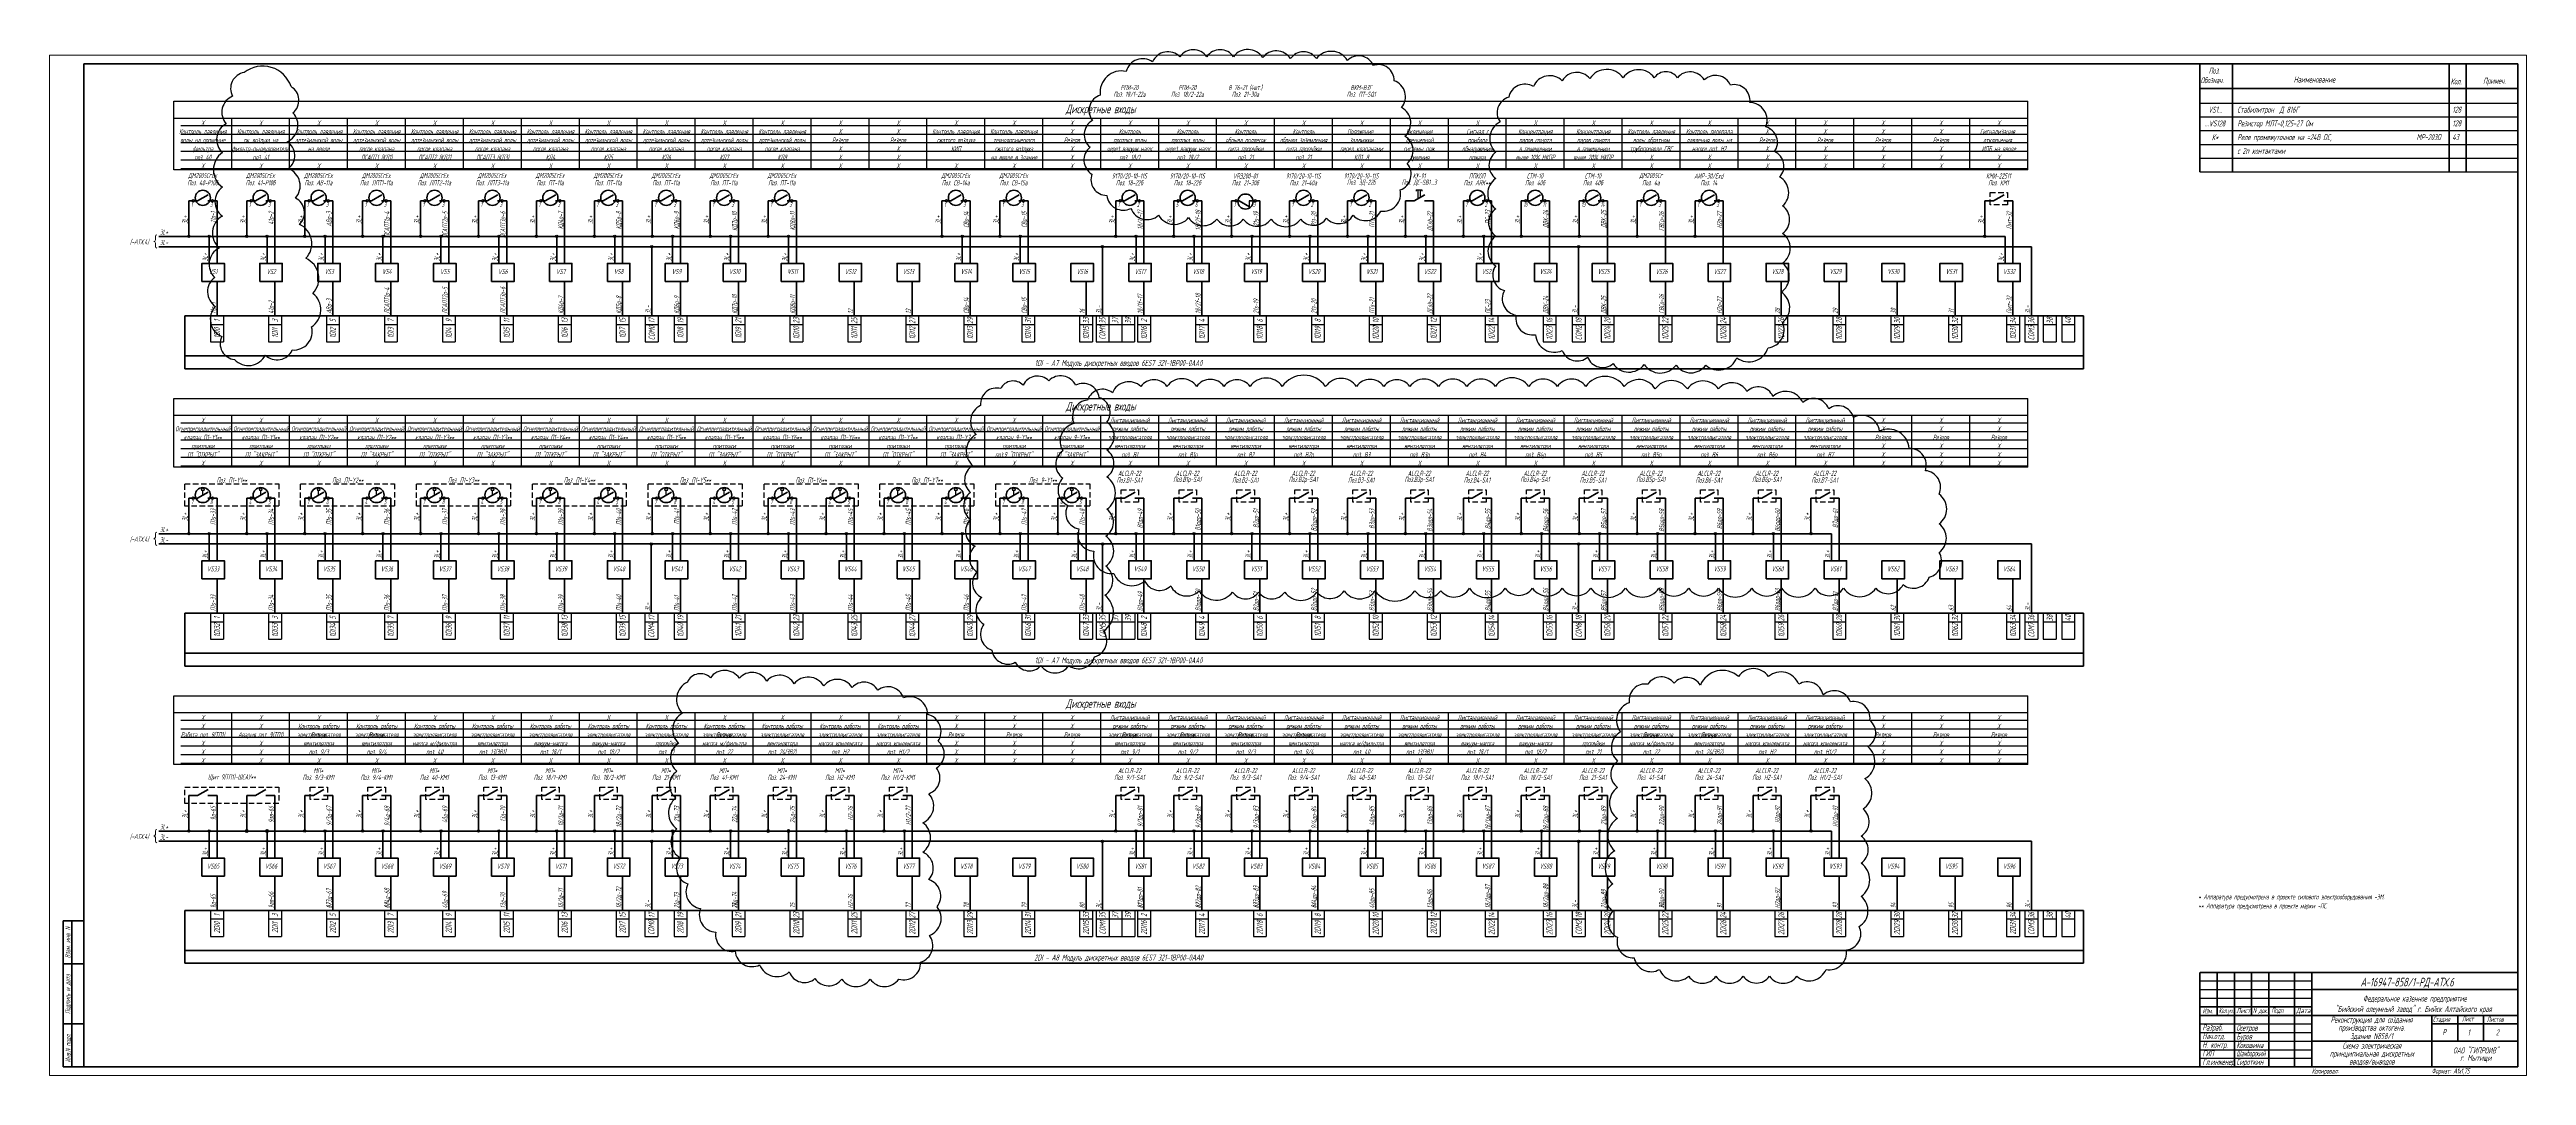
# Model space of a CAD drawing. Header units: millimetres. Extents: x -680 to 9204, y -4430 to 7779.
# Drawn here: x 1701 to 3143, y 640 to 1238 of the extents above; entities that cross this region are included whole.
import ezdxf
from ezdxf.enums import TextEntityAlignment as Align

# ---------------------------------------------------------------- set-up
doc = ezdxf.new("R2010")
doc.units = ezdxf.units.MM
doc.linetypes.add('невидимая2', pattern=[4.7625, 3.175, -1.5875])
doc.layers.get('Defpoints').update_dxf_attribs({"color": 33})
for name, color, linetype, lineweight in [('Обводка', 6, 'Continuous', 25), ('Текст_КИП', 2, 'Continuous', 25), ('Толст.рамка', 7, 'Continuous', 60), ('Тонк.рамка', 10, 'Continuous', 20), ('Тонкая', 5, 'Continuous', 20)]:
    doc.layers.add(name, color=color, linetype=linetype, lineweight=lineweight)
doc.layers.add('ТЕКСТ', color=2, linetype='Continuous')
doc.styles.add('Simplex', font='simplex.shx', dxfattribs={"width": 0.7, "oblique": 15})

msp = doc.modelspace()

# ---------------------------------------------------------------- hatches: boundary and pattern name
h = msp.add_hatch(color=256)
edge = h.paths.add_edge_path()
edge.add_arc((1782.005, 1128.842), 0.664, 0, 360)
h = msp.add_hatch(color=256)
edge = h.paths.add_edge_path()
edge.add_arc((1793.855, 1128.842), 0.664, 0, 360)
h = msp.add_hatch(color=256)
edge = h.paths.add_edge_path()
edge.add_arc((1815.727, 1128.842), 0.664, 0, 360)
h = msp.add_hatch(color=256)
edge = h.paths.add_edge_path()
edge.add_arc((1827.577, 1128.842), 0.664, 0, 360)
h = msp.add_hatch(color=256)
edge = h.paths.add_edge_path()
edge.add_arc((1849.449, 1128.842), 0.664, 0, 360)
h = msp.add_hatch(color=256)
edge = h.paths.add_edge_path()
edge.add_arc((1861.299, 1128.842), 0.664, 0, 360)
h = msp.add_hatch(color=256)
edge = h.paths.add_edge_path()
edge.add_arc((1883.171, 1128.842), 0.664, 0, 360)
h = msp.add_hatch(color=256)
edge = h.paths.add_edge_path()
edge.add_arc((1895.022, 1128.842), 0.664, 0, 360)
h = msp.add_hatch(color=256)
edge = h.paths.add_edge_path()
edge.add_arc((1916.893, 1128.842), 0.664, 0, 360)
h = msp.add_hatch(color=256)
edge = h.paths.add_edge_path()
edge.add_arc((1928.744, 1128.842), 0.664, 0, 360)
h = msp.add_hatch(color=256)
edge = h.paths.add_edge_path()
edge.add_arc((1950.616, 1128.842), 0.664, 0, 360)
h = msp.add_hatch(color=256)
edge = h.paths.add_edge_path()
edge.add_arc((1962.466, 1128.842), 0.664, 0, 360)
h = msp.add_hatch(color=256)
edge = h.paths.add_edge_path()
edge.add_arc((1984.338, 1128.842), 0.664, 0, 360)
h = msp.add_hatch(color=256)
edge = h.paths.add_edge_path()
edge.add_arc((1996.188, 1128.842), 0.664, 0, 360)
h = msp.add_hatch(color=256)
edge = h.paths.add_edge_path()
edge.add_arc((2018.06, 1128.842), 0.664, 0, 360)
h = msp.add_hatch(color=256)
edge = h.paths.add_edge_path()
edge.add_arc((2029.911, 1128.842), 0.664, 0, 360)
h = msp.add_hatch(color=256)
edge = h.paths.add_edge_path()
edge.add_arc((2051.782, 1128.842), 0.664, 0, 360)
h = msp.add_hatch(color=256)
edge = h.paths.add_edge_path()
edge.add_arc((2063.633, 1128.842), 0.664, 0, 360)
h = msp.add_hatch(color=256)
edge = h.paths.add_edge_path()
edge.add_arc((2085.505, 1128.842), 0.664, 0, 360)
h = msp.add_hatch(color=256)
edge = h.paths.add_edge_path()
edge.add_arc((2097.355, 1128.842), 0.664, 0, 360)
h = msp.add_hatch(color=256)
edge = h.paths.add_edge_path()
edge.add_arc((2119.227, 1128.842), 0.664, 0, 360)
h = msp.add_hatch(color=256)
edge = h.paths.add_edge_path()
edge.add_arc((2131.077, 1128.842), 0.664, 0, 360)
h = msp.add_hatch(color=256)
edge = h.paths.add_edge_path()
edge.add_arc((2220.394, 1128.842), 0.664, 0, 360)
h = msp.add_hatch(color=256)
edge = h.paths.add_edge_path()
edge.add_arc((2232.244, 1128.842), 0.664, 0, 360)
h = msp.add_hatch(color=256)
edge = h.paths.add_edge_path()
edge.add_arc((2254.116, 1128.842), 0.664, 0, 360)
h = msp.add_hatch(color=256)
edge = h.paths.add_edge_path()
edge.add_arc((2265.966, 1128.842), 0.664, 0, 360)
h = msp.add_hatch(color=256)
edge = h.paths.add_edge_path()
edge.add_arc((2321.56, 1128.842), 0.664, 0, 360)
h = msp.add_hatch(color=256)
edge = h.paths.add_edge_path()
edge.add_arc((2333.411, 1128.842), 0.664, 0, 360)
h = msp.add_hatch(color=256)
edge = h.paths.add_edge_path()
edge.add_arc((2355.282, 1128.842), 0.664, 0, 360)
h = msp.add_hatch(color=256)
edge = h.paths.add_edge_path()
edge.add_arc((2367.133, 1128.842), 0.664, 0, 360)
h = msp.add_hatch(color=256)
edge = h.paths.add_edge_path()
edge.add_arc((2389.005, 1128.842), 0.664, 0, 360)
h = msp.add_hatch(color=256)
edge = h.paths.add_edge_path()
edge.add_arc((2400.855, 1128.842), 0.664, 0, 360)
h = msp.add_hatch(color=256)
edge = h.paths.add_edge_path()
edge.add_arc((2422.727, 1128.842), 0.664, 0, 360)
h = msp.add_hatch(color=256)
edge = h.paths.add_edge_path()
edge.add_arc((2434.577, 1128.842), 0.664, 0, 360)
h = msp.add_hatch(color=256)
edge = h.paths.add_edge_path()
edge.add_arc((2456.449, 1128.842), 0.664, 0, 360)
h = msp.add_hatch(color=256)
edge = h.paths.add_edge_path()
edge.add_arc((2468.3, 1128.842), 0.664, 0, 360)
h = msp.add_hatch(color=256)
edge = h.paths.add_edge_path()
edge.add_arc((2490.171, 1128.842), 0.664, 0, 360)
h = msp.add_hatch(color=256)
edge = h.paths.add_edge_path()
edge.add_arc((2502.022, 1128.842), 0.664, 0, 360)
h = msp.add_hatch(color=256)
edge = h.paths.add_edge_path()
edge.add_arc((2523.894, 1128.842), 0.664, 0, 360)
h = msp.add_hatch(color=256)
edge = h.paths.add_edge_path()
edge.add_arc((2535.744, 1128.842), 0.664, 0, 360)
h = msp.add_hatch(color=256)
edge = h.paths.add_edge_path()
edge.add_arc((2557.616, 1128.842), 0.664, 0, 360)
h = msp.add_hatch(color=256)
edge = h.paths.add_edge_path()
edge.add_arc((2591.338, 1128.842), 0.664, 0, 360)
h = msp.add_hatch(color=256)
edge = h.paths.add_edge_path()
edge.add_arc((2625.06, 1128.842), 0.664, 0, 360)
h = msp.add_hatch(color=256)
edge = h.paths.add_edge_path()
edge.add_arc((2658.783, 1128.842), 0.664, 0, 360)
h = msp.add_hatch(color=256)
edge = h.paths.add_edge_path()
edge.add_arc((2827.394, 1128.842), 0.664, 0, 360)
h = msp.add_hatch(color=256)
edge = h.paths.add_edge_path()
edge.add_arc((2051.446, 1122.872), 0.664, 0, 360)
h = msp.add_hatch(color=256)
edge = h.paths.add_edge_path()
edge.add_arc((2313.82, 1122.872), 0.664, 0, 360)
h = msp.add_hatch(color=256)
edge = h.paths.add_edge_path()
edge.add_arc((2591.001, 1122.872), 0.664, 0, 360)
h = msp.add_hatch(color=256)
edge = h.paths.add_edge_path()
edge.add_arc((1782.005, 955.765), 0.664, 0, 360)
h = msp.add_hatch(color=256)
edge = h.paths.add_edge_path()
edge.add_arc((1793.855, 955.765), 0.664, 0, 360)
h = msp.add_hatch(color=256)
edge = h.paths.add_edge_path()
edge.add_arc((1815.727, 955.765), 0.664, 0, 360)
h = msp.add_hatch(color=256)
edge = h.paths.add_edge_path()
edge.add_arc((1827.577, 955.765), 0.664, 0, 360)
h = msp.add_hatch(color=256)
edge = h.paths.add_edge_path()
edge.add_arc((1849.449, 955.765), 0.664, 0, 360)
h = msp.add_hatch(color=256)
edge = h.paths.add_edge_path()
edge.add_arc((1861.299, 955.765), 0.664, 0, 360)
h = msp.add_hatch(color=256)
edge = h.paths.add_edge_path()
edge.add_arc((1883.171, 955.765), 0.664, 0, 360)
h = msp.add_hatch(color=256)
edge = h.paths.add_edge_path()
edge.add_arc((1895.022, 955.765), 0.664, 0, 360)
h = msp.add_hatch(color=256)
edge = h.paths.add_edge_path()
edge.add_arc((1916.893, 955.765), 0.664, 0, 360)
h = msp.add_hatch(color=256)
edge = h.paths.add_edge_path()
edge.add_arc((1928.744, 955.765), 0.664, 0, 360)
h = msp.add_hatch(color=256)
edge = h.paths.add_edge_path()
edge.add_arc((1950.616, 955.765), 0.664, 0, 360)
h = msp.add_hatch(color=256)
edge = h.paths.add_edge_path()
edge.add_arc((1962.466, 955.765), 0.664, 0, 360)
h = msp.add_hatch(color=256)
edge = h.paths.add_edge_path()
edge.add_arc((1984.338, 955.765), 0.664, 0, 360)
h = msp.add_hatch(color=256)
edge = h.paths.add_edge_path()
edge.add_arc((1996.188, 955.765), 0.664, 0, 360)
h = msp.add_hatch(color=256)
edge = h.paths.add_edge_path()
edge.add_arc((2018.06, 955.765), 0.664, 0, 360)
h = msp.add_hatch(color=256)
edge = h.paths.add_edge_path()
edge.add_arc((2029.911, 955.765), 0.664, 0, 360)
h = msp.add_hatch(color=256)
edge = h.paths.add_edge_path()
edge.add_arc((2051.782, 955.765), 0.664, 0, 360)
h = msp.add_hatch(color=256)
edge = h.paths.add_edge_path()
edge.add_arc((2063.633, 955.765), 0.664, 0, 360)
h = msp.add_hatch(color=256)
edge = h.paths.add_edge_path()
edge.add_arc((2085.505, 955.765), 0.664, 0, 360)
h = msp.add_hatch(color=256)
edge = h.paths.add_edge_path()
edge.add_arc((2097.355, 955.765), 0.664, 0, 360)
h = msp.add_hatch(color=256)
edge = h.paths.add_edge_path()
edge.add_arc((2119.227, 955.765), 0.664, 0, 360)
h = msp.add_hatch(color=256)
edge = h.paths.add_edge_path()
edge.add_arc((2131.077, 955.765), 0.664, 0, 360)
h = msp.add_hatch(color=256)
edge = h.paths.add_edge_path()
edge.add_arc((2152.949, 955.765), 0.664, 0, 360)
h = msp.add_hatch(color=256)
edge = h.paths.add_edge_path()
edge.add_arc((2164.8, 955.765), 0.664, 0, 360)
h = msp.add_hatch(color=256)
edge = h.paths.add_edge_path()
edge.add_arc((2186.671, 955.765), 0.664, 0, 360)
h = msp.add_hatch(color=256)
edge = h.paths.add_edge_path()
edge.add_arc((2198.522, 955.765), 0.664, 0, 360)
h = msp.add_hatch(color=256)
edge = h.paths.add_edge_path()
edge.add_arc((2220.394, 955.765), 0.664, 0, 360)
h = msp.add_hatch(color=256)
edge = h.paths.add_edge_path()
edge.add_arc((2232.244, 955.765), 0.664, 0, 360)
h = msp.add_hatch(color=256)
edge = h.paths.add_edge_path()
edge.add_arc((2254.116, 955.765), 0.664, 0, 360)
h = msp.add_hatch(color=256)
edge = h.paths.add_edge_path()
edge.add_arc((2265.966, 955.765), 0.664, 0, 360)
h = msp.add_hatch(color=256)
edge = h.paths.add_edge_path()
edge.add_arc((2287.838, 955.765), 0.664, 0, 360)
h = msp.add_hatch(color=256)
edge = h.paths.add_edge_path()
edge.add_arc((2299.688, 955.765), 0.664, 0, 360)
h = msp.add_hatch(color=256)
edge = h.paths.add_edge_path()
edge.add_arc((2321.56, 955.765), 0.664, 0, 360)
h = msp.add_hatch(color=256)
edge = h.paths.add_edge_path()
edge.add_arc((2333.411, 955.765), 0.664, 0, 360)
h = msp.add_hatch(color=256)
edge = h.paths.add_edge_path()
edge.add_arc((2355.282, 955.765), 0.664, 0, 360)
h = msp.add_hatch(color=256)
edge = h.paths.add_edge_path()
edge.add_arc((2367.133, 955.765), 0.664, 0, 360)
h = msp.add_hatch(color=256)
edge = h.paths.add_edge_path()
edge.add_arc((2389.005, 955.765), 0.664, 0, 360)
h = msp.add_hatch(color=256)
edge = h.paths.add_edge_path()
edge.add_arc((2400.855, 955.765), 0.664, 0, 360)
h = msp.add_hatch(color=256)
edge = h.paths.add_edge_path()
edge.add_arc((2422.727, 955.765), 0.664, 0, 360)
h = msp.add_hatch(color=256)
edge = h.paths.add_edge_path()
edge.add_arc((2434.577, 955.765), 0.664, 0, 360)
h = msp.add_hatch(color=256)
edge = h.paths.add_edge_path()
edge.add_arc((2456.449, 955.765), 0.664, 0, 360)
h = msp.add_hatch(color=256)
edge = h.paths.add_edge_path()
edge.add_arc((2468.3, 955.765), 0.664, 0, 360)
h = msp.add_hatch(color=256)
edge = h.paths.add_edge_path()
edge.add_arc((2490.171, 955.765), 0.664, 0, 360)
h = msp.add_hatch(color=256)
edge = h.paths.add_edge_path()
edge.add_arc((2502.022, 955.765), 0.664, 0, 360)
h = msp.add_hatch(color=256)
edge = h.paths.add_edge_path()
edge.add_arc((2523.894, 955.765), 0.664, 0, 360)
h = msp.add_hatch(color=256)
edge = h.paths.add_edge_path()
edge.add_arc((2535.744, 955.765), 0.664, 0, 360)
h = msp.add_hatch(color=256)
edge = h.paths.add_edge_path()
edge.add_arc((2557.616, 955.765), 0.664, 0, 360)
h = msp.add_hatch(color=256)
edge = h.paths.add_edge_path()
edge.add_arc((2569.466, 955.765), 0.664, 0, 360)
h = msp.add_hatch(color=256)
edge = h.paths.add_edge_path()
edge.add_arc((2591.338, 955.765), 0.664, 0, 360)
h = msp.add_hatch(color=256)
edge = h.paths.add_edge_path()
edge.add_arc((2603.188, 955.765), 0.664, 0, 360)
h = msp.add_hatch(color=256)
edge = h.paths.add_edge_path()
edge.add_arc((2625.06, 955.765), 0.664, 0, 360)
h = msp.add_hatch(color=256)
edge = h.paths.add_edge_path()
edge.add_arc((2636.911, 955.765), 0.664, 0, 360)
h = msp.add_hatch(color=256)
edge = h.paths.add_edge_path()
edge.add_arc((2658.783, 955.765), 0.664, 0, 360)
h = msp.add_hatch(color=256)
edge = h.paths.add_edge_path()
edge.add_arc((2670.633, 955.765), 0.664, 0, 360)
h = msp.add_hatch(color=256)
edge = h.paths.add_edge_path()
edge.add_arc((2692.505, 955.765), 0.664, 0, 360)
h = msp.add_hatch(color=256)
edge = h.paths.add_edge_path()
edge.add_arc((2704.355, 955.765), 0.664, 0, 360)
h = msp.add_hatch(color=256)
edge = h.paths.add_edge_path()
edge.add_arc((2726.227, 955.765), 0.664, 0, 360)
h = msp.add_hatch(color=256)
edge = h.paths.add_edge_path()
edge.add_arc((2051.222, 949.794), 0.664, 0, 360)
h = msp.add_hatch(color=256)
edge = h.paths.add_edge_path()
edge.add_arc((2313.917, 949.794), 0.664, 0, 360)
h = msp.add_hatch(color=256)
edge = h.paths.add_edge_path()
edge.add_arc((2590.995, 949.794), 0.664, 0, 360)
h = msp.add_hatch(color=256)
edge = h.paths.add_edge_path()
edge.add_arc((1782.005, 782.687), 0.664, 0, 360)
h = msp.add_hatch(color=256)
edge = h.paths.add_edge_path()
edge.add_arc((1793.855, 782.687), 0.664, 0, 360)
at = {"lineweight": 40}
h = msp.add_hatch(color=256, dxfattribs=at)
edge = h.paths.add_edge_path()
edge.add_arc((1815.727, 782.687), 0.664, 0, 360)
h = msp.add_hatch(color=256, dxfattribs=at)
edge = h.paths.add_edge_path()
edge.add_arc((1827.577, 782.687), 0.664, 0, 360)
h = msp.add_hatch(color=256)
edge = h.paths.add_edge_path()
edge.add_arc((1916.893, 782.687), 0.664, 0, 360)
h = msp.add_hatch(color=256)
edge = h.paths.add_edge_path()
edge.add_arc((1928.744, 782.687), 0.664, 0, 360)
h = msp.add_hatch(color=256)
edge = h.paths.add_edge_path()
edge.add_arc((1950.616, 782.687), 0.664, 0, 360)
h = msp.add_hatch(color=256)
edge = h.paths.add_edge_path()
edge.add_arc((1984.338, 782.687), 0.664, 0, 360)
h = msp.add_hatch(color=256)
edge = h.paths.add_edge_path()
edge.add_arc((1996.188, 782.687), 0.664, 0, 360)
h = msp.add_hatch(color=256)
edge = h.paths.add_edge_path()
edge.add_arc((2018.06, 782.687), 0.664, 0, 360)
h = msp.add_hatch(color=256)
edge = h.paths.add_edge_path()
edge.add_arc((2029.911, 782.687), 0.664, 0, 360)
h = msp.add_hatch(color=256)
edge = h.paths.add_edge_path()
edge.add_arc((2051.782, 782.687), 0.664, 0, 360)
h = msp.add_hatch(color=256)
edge = h.paths.add_edge_path()
edge.add_arc((2063.633, 782.687), 0.664, 0, 360)
h = msp.add_hatch(color=256)
edge = h.paths.add_edge_path()
edge.add_arc((2152.949, 782.687), 0.664, 0, 360)
h = msp.add_hatch(color=256)
edge = h.paths.add_edge_path()
edge.add_arc((2164.8, 782.687), 0.664, 0, 360)
h = msp.add_hatch(color=256)
edge = h.paths.add_edge_path()
edge.add_arc((2456.449, 782.687), 0.664, 0, 360)
h = msp.add_hatch(color=256)
edge = h.paths.add_edge_path()
edge.add_arc((2468.3, 782.687), 0.664, 0, 360)
h = msp.add_hatch(color=256)
edge = h.paths.add_edge_path()
edge.add_arc((2523.894, 782.687), 0.664, 0, 360)
h = msp.add_hatch(color=256)
edge = h.paths.add_edge_path()
edge.add_arc((2535.744, 782.687), 0.664, 0, 360)
h = msp.add_hatch(color=256)
edge = h.paths.add_edge_path()
edge.add_arc((2557.616, 782.687), 0.664, 0, 360)
h = msp.add_hatch(color=256)
edge = h.paths.add_edge_path()
edge.add_arc((2569.466, 782.687), 0.664, 0, 360)
h = msp.add_hatch(color=256)
edge = h.paths.add_edge_path()
edge.add_arc((2591.338, 782.687), 0.664, 0, 360)
h = msp.add_hatch(color=256)
edge = h.paths.add_edge_path()
edge.add_arc((2603.188, 782.687), 0.664, 0, 360)
h = msp.add_hatch(color=256)
edge = h.paths.add_edge_path()
edge.add_arc((2692.505, 782.687), 0.664, 0, 360)
h = msp.add_hatch(color=256)
edge = h.paths.add_edge_path()
edge.add_arc((2704.355, 782.687), 0.664, 0, 360)
h = msp.add_hatch(color=256)
edge = h.paths.add_edge_path()
edge.add_arc((2051.446, 776.717), 0.664, 0, 360)
h = msp.add_hatch(color=256)
edge = h.paths.add_edge_path()
edge.add_arc((2313.82, 776.717), 0.664, 0, 360)
h = msp.add_hatch(color=256)
edge = h.paths.add_edge_path()
edge.add_arc((2591.001, 776.717), 0.664, 0, 360)
at = {"layer": 'Defpoints'}
h = msp.add_hatch(color=256, dxfattribs=at)
edge = h.paths.add_edge_path()
edge.add_arc((1849.449, 782.687), 0.664, 0, 360)
h = msp.add_hatch(color=256, dxfattribs=at)
edge = h.paths.add_edge_path()
edge.add_arc((1861.299, 782.687), 0.664, 0, 360)
h = msp.add_hatch(color=256, dxfattribs=at)
edge = h.paths.add_edge_path()
edge.add_arc((1883.171, 782.687), 0.664, 0, 360)
h = msp.add_hatch(color=256, dxfattribs=at)
edge = h.paths.add_edge_path()
edge.add_arc((1895.022, 782.687), 0.664, 0, 360)
h = msp.add_hatch(color=256, dxfattribs=at)
edge = h.paths.add_edge_path()
edge.add_arc((1962.466, 782.687), 0.664, 0, 360)
h = msp.add_hatch(color=256, dxfattribs=at)
edge = h.paths.add_edge_path()
edge.add_arc((2085.505, 782.687), 0.664, 0, 360)
h = msp.add_hatch(color=256, dxfattribs=at)
edge = h.paths.add_edge_path()
edge.add_arc((2097.355, 782.687), 0.664, 0, 360)
at = {"layer": 'Defpoints', "lineweight": 40}
h = msp.add_hatch(color=256, dxfattribs=at)
edge = h.paths.add_edge_path()
edge.add_arc((2119.227, 782.687), 0.664, 0, 360)
h = msp.add_hatch(color=256, dxfattribs=at)
edge = h.paths.add_edge_path()
edge.add_arc((2131.077, 782.687), 0.664, 0, 360)
at = {"layer": 'Defpoints'}
h = msp.add_hatch(color=256, dxfattribs=at)
edge = h.paths.add_edge_path()
edge.add_arc((2186.671, 782.687), 0.664, 0, 360)
h = msp.add_hatch(color=256, dxfattribs=at)
edge = h.paths.add_edge_path()
edge.add_arc((2198.522, 782.687), 0.664, 0, 360)
h = msp.add_hatch(color=256, dxfattribs=at)
edge = h.paths.add_edge_path()
edge.add_arc((2321.56, 782.687), 0.664, 0, 360)
h = msp.add_hatch(color=256, dxfattribs=at)
edge = h.paths.add_edge_path()
edge.add_arc((2333.411, 782.687), 0.664, 0, 360)
h = msp.add_hatch(color=256, dxfattribs=at)
edge = h.paths.add_edge_path()
edge.add_arc((2355.282, 782.687), 0.664, 0, 360)
h = msp.add_hatch(color=256, dxfattribs=at)
edge = h.paths.add_edge_path()
edge.add_arc((2367.133, 782.687), 0.664, 0, 360)
h = msp.add_hatch(color=256, dxfattribs=at)
edge = h.paths.add_edge_path()
edge.add_arc((2389.005, 782.687), 0.664, 0, 360)
h = msp.add_hatch(color=256, dxfattribs=at)
edge = h.paths.add_edge_path()
edge.add_arc((2400.855, 782.687), 0.664, 0, 360)
h = msp.add_hatch(color=256, dxfattribs=at)
edge = h.paths.add_edge_path()
edge.add_arc((2422.727, 782.687), 0.664, 0, 360)
h = msp.add_hatch(color=256, dxfattribs=at)
edge = h.paths.add_edge_path()
edge.add_arc((2434.577, 782.687), 0.664, 0, 360)
h = msp.add_hatch(color=256, dxfattribs=at)
edge = h.paths.add_edge_path()
edge.add_arc((2490.171, 782.687), 0.664, 0, 360)
h = msp.add_hatch(color=256, dxfattribs=at)
edge = h.paths.add_edge_path()
edge.add_arc((2502.022, 782.687), 0.664, 0, 360)
h = msp.add_hatch(color=256, dxfattribs=at)
edge = h.paths.add_edge_path()
edge.add_arc((2625.06, 782.687), 0.664, 0, 360)
h = msp.add_hatch(color=256, dxfattribs=at)
edge = h.paths.add_edge_path()
edge.add_arc((2636.911, 782.687), 0.664, 0, 360)
h = msp.add_hatch(color=256, dxfattribs=at)
edge = h.paths.add_edge_path()
edge.add_arc((2658.783, 782.687), 0.664, 0, 360)
h = msp.add_hatch(color=256, dxfattribs=at)
edge = h.paths.add_edge_path()
edge.add_arc((2670.633, 782.687), 0.664, 0, 360)
h = msp.add_hatch(color=256, dxfattribs=at)
edge = h.paths.add_edge_path()
edge.add_arc((2726.227, 782.687), 0.664, 0, 360)

# ---------------------------------------------------------------- linework, layer by layer
for p, q in [((2496.486, 1156.034), (2499.801, 1156.034)), ((2496.486, 1156.034), (2496.486, 1155.261)), ((2497.606, 1150.882), (2497.606, 1156.034)), ((2498.676, 1156.034), (2498.676, 1151.417)), ((2499.801, 1156.034), (2499.801, 1155.261)), ((2399.175, 1149.503), (2399.175, 1145.874)), ((1790.125, 978.268), (1790.125, 980.691)), ((1823.847, 978.268), (1823.847, 980.691)), ((1857.569, 978.268), (1857.569, 980.691)), ((1891.292, 978.268), (1891.292, 980.691)), ((1925.014, 978.268), (1925.014, 980.691)), ((1958.736, 978.268), (1958.736, 980.691)), ((1992.458, 978.268), (1992.458, 980.691)), ((2026.18, 978.268), (2026.18, 980.691)), ((2059.903, 978.268), (2059.903, 980.691)), ((2093.625, 978.268), (2093.625, 980.691)), ((2127.347, 978.268), (2127.347, 980.691)), ((2161.069, 978.268), (2161.069, 980.691)), ((2194.792, 978.268), (2194.792, 980.691)), ((2228.514, 978.268), (2228.514, 980.691)), ((2262.236, 978.268), (2262.236, 980.691)), ((2295.958, 978.268), (2295.958, 980.691))]:
    msp.add_line(p, q)
at = {"lineweight": 40}
for p, q in [((1782.005, 1149.503), (1782.005, 1128.842)), ((1784.005, 1149.503), (1782.005, 1149.503)), ((1787.151, 1149.503), (1785.151, 1149.503)), ((1787.151, 1149.503), (1793.213, 1153.003)), ((1795.151, 1149.503), (1793.028, 1149.503)), ((1798.42, 1149.503), (1796.297, 1149.503)), ((1798.42, 1149.503), (1798.42, 1113.148)), ((1815.727, 1149.503), (1815.727, 1128.842)), ((1817.727, 1149.503), (1815.727, 1149.503)), ((1820.873, 1149.503), (1818.873, 1149.503)), ((1820.873, 1149.503), (1826.935, 1153.003)), ((1828.873, 1149.503), (1826.75, 1149.503)), ((1832.142, 1149.503), (1830.02, 1149.503)), ((1832.142, 1149.503), (1832.142, 1113.148)), ((1849.449, 1149.503), (1849.449, 1128.842)), ((1851.449, 1149.503), (1849.449, 1149.503)), ((1854.595, 1149.503), (1852.595, 1149.503)), ((1854.595, 1149.503), (1860.658, 1153.003)), ((1862.595, 1149.503), (1860.473, 1149.503)), ((1865.865, 1149.503), (1863.742, 1149.503)), ((1865.865, 1149.503), (1865.865, 1113.148)), ((1883.171, 1149.503), (1883.171, 1128.842)), ((1885.171, 1149.503), (1883.171, 1149.503)), ((1888.318, 1149.503), (1886.318, 1149.503)), ((1888.318, 1149.503), (1894.38, 1153.003)), ((1896.318, 1149.503), (1894.195, 1149.503)), ((1899.587, 1149.503), (1897.464, 1149.503)), ((1899.587, 1149.503), (1899.587, 1113.148)), ((1916.893, 1149.503), (1916.893, 1128.842)), ((1918.893, 1149.503), (1916.893, 1149.503)), ((1922.04, 1149.503), (1920.04, 1149.503)), ((1922.04, 1149.503), (1928.102, 1153.003)), ((1930.04, 1149.503), (1927.917, 1149.503)), ((1933.309, 1149.503), (1931.186, 1149.503)), ((1933.309, 1149.503), (1933.309, 1113.148)), ((1950.616, 1149.503), (1950.616, 1128.842)), ((1952.616, 1149.503), (1950.616, 1149.503)), ((1955.762, 1149.503), (1953.762, 1149.503)), ((1955.762, 1149.503), (1961.824, 1153.003)), ((1963.762, 1149.503), (1961.639, 1149.503)), ((1967.031, 1149.503), (1964.908, 1149.503)), ((1967.031, 1149.503), (1967.031, 1113.148)), ((1984.338, 1149.503), (1984.338, 1128.842)), ((1986.338, 1149.503), (1984.338, 1149.503)), ((1989.484, 1149.503), (1987.484, 1149.503)), ((1989.484, 1149.503), (1995.546, 1153.003)), ((1997.484, 1149.503), (1995.361, 1149.503)), ((2000.754, 1149.503), (1998.631, 1149.503)), ((2000.754, 1149.503), (2000.754, 1113.148)), ((2018.06, 1149.503), (2018.06, 1128.842)), ((2020.06, 1149.503), (2018.06, 1149.503)), ((2023.207, 1149.503), (2021.207, 1149.503)), ((2023.207, 1149.503), (2029.269, 1153.003)), ((2031.207, 1149.503), (2029.084, 1149.503)), ((2034.476, 1149.503), (2032.353, 1149.503)), ((2034.476, 1149.503), (2034.476, 1113.148)), ((2051.782, 1149.503), (2051.782, 1128.842)), ((2053.782, 1149.503), (2051.782, 1149.503)), ((2056.929, 1149.503), (2054.929, 1149.503)), ((2056.929, 1149.503), (2062.991, 1153.003)), ((2064.929, 1149.503), (2062.806, 1149.503)), ((2068.198, 1149.503), (2066.075, 1149.503)), ((2068.198, 1149.503), (2068.198, 1113.148)), ((2085.505, 1149.503), (2085.505, 1128.842)), ((2087.505, 1149.503), (2085.505, 1149.503)), ((2090.651, 1149.503), (2088.651, 1149.503)), ((2090.651, 1149.503), (2096.713, 1153.003)), ((2098.651, 1149.503), (2096.528, 1149.503)), ((2101.92, 1149.503), (2099.797, 1149.503)), ((2101.92, 1149.503), (2101.92, 1113.148)), ((2119.227, 1149.503), (2119.227, 1128.842)), ((2121.227, 1149.503), (2119.227, 1149.503)), ((2124.373, 1149.503), (2122.373, 1149.503)), ((2124.373, 1149.503), (2130.435, 1153.003)), ((2132.373, 1149.503), (2130.25, 1149.503)), ((2135.642, 1149.503), (2133.52, 1149.503)), ((2135.642, 1149.503), (2135.642, 1113.148)), ((2220.394, 1149.503), (2220.394, 1128.842)), ((2222.394, 1149.503), (2220.394, 1149.503)), ((2225.54, 1149.503), (2223.54, 1149.503)), ((2225.54, 1149.503), (2231.602, 1153.003)), ((2233.54, 1149.503), (2231.417, 1149.503)), ((2236.809, 1149.503), (2234.686, 1149.503)), ((2236.809, 1149.503), (2236.809, 1113.148)), ((2254.116, 1149.503), (2254.116, 1128.842)), ((2256.116, 1149.503), (2254.116, 1149.503)), ((2259.262, 1149.503), (2257.262, 1149.503)), ((2259.262, 1149.503), (2265.324, 1153.003)), ((2267.262, 1149.503), (2265.139, 1149.503)), ((2270.531, 1149.503), (2268.409, 1149.503)), ((2270.531, 1149.503), (2270.531, 1113.148)), ((2321.56, 1149.503), (2321.56, 1128.842)), ((2323.56, 1149.503), (2321.56, 1149.503)), ((2326.707, 1149.503), (2324.707, 1149.503)), ((2326.707, 1149.503), (2332.769, 1153.003)), ((2334.707, 1149.503), (2332.584, 1149.503)), ((2337.976, 1149.503), (2335.853, 1149.503)), ((2337.976, 1149.503), (2337.976, 1113.148)), ((2355.282, 1149.503), (2355.282, 1128.842)), ((2357.282, 1149.503), (2355.282, 1149.503)), ((2360.429, 1149.503), (2358.429, 1149.503)), ((2360.429, 1149.503), (2366.491, 1153.003)), ((2368.429, 1149.503), (2366.306, 1149.503)), ((2371.698, 1149.503), (2369.575, 1149.503)), ((2371.698, 1149.503), (2371.698, 1113.148)), ((2389.005, 1149.503), (2389.005, 1128.842)), ((2391.005, 1149.503), (2389.005, 1149.503)), ((2393.298, 1149.503), (2392.151, 1149.503)), ((2393.298, 1149.503), (2399.36, 1146.003)), ((2402.151, 1149.503), (2399.175, 1149.503)), ((2405.42, 1149.503), (2403.297, 1149.503)), ((2405.42, 1149.503), (2405.42, 1113.148)), ((2422.727, 1149.503), (2422.727, 1128.842)), ((2424.727, 1149.503), (2422.727, 1149.503)), ((2427.873, 1149.503), (2425.873, 1149.503)), ((2427.873, 1149.503), (2433.935, 1153.003)), ((2435.873, 1149.503), (2433.75, 1149.503)), ((2439.143, 1149.503), (2437.02, 1149.503)), ((2439.143, 1149.503), (2439.143, 1113.148)), ((2456.449, 1149.503), (2456.449, 1128.842)), ((2458.449, 1149.503), (2456.449, 1149.503)), ((2461.596, 1149.503), (2459.596, 1149.503)), ((2461.596, 1149.503), (2467.658, 1153.003)), ((2469.596, 1149.503), (2467.473, 1149.503)), ((2472.865, 1149.503), (2470.742, 1149.503)), ((2472.865, 1149.503), (2472.865, 1113.148)), ((2490.171, 1149.503), (2490.171, 1128.842)), ((2495.318, 1149.503), (2490.171, 1149.503)), ((2495.318, 1149.503), (2501.38, 1153.003)), ((2506.587, 1149.503), (2501.195, 1149.503)), ((2506.587, 1149.503), (2506.587, 1113.148)), ((2523.894, 1149.503), (2523.894, 1128.842)), ((2525.894, 1149.503), (2523.894, 1149.503)), ((2529.04, 1149.503), (2527.04, 1149.503)), ((2529.04, 1149.503), (2535.102, 1153.003)), ((2537.04, 1149.503), (2534.917, 1149.503)), ((2540.309, 1149.503), (2538.186, 1149.503)), ((2540.309, 1149.503), (2540.309, 1113.148)), ((2557.616, 1149.503), (2557.616, 1128.842)), ((2559.616, 1149.503), (2557.616, 1149.503)), ((2562.762, 1149.503), (2560.762, 1149.503)), ((2562.762, 1149.503), (2568.824, 1153.003)), ((2570.762, 1149.503), (2568.639, 1149.503)), ((2574.031, 1149.503), (2571.909, 1149.503)), ((2574.031, 1149.503), (2574.031, 1113.148)), ((2591.338, 1149.503), (2591.338, 1128.842)), ((2593.338, 1149.503), (2591.338, 1149.503)), ((2596.484, 1149.503), (2594.484, 1149.503)), ((2596.484, 1149.503), (2602.547, 1153.003)), ((2604.484, 1149.503), (2602.362, 1149.503)), ((2607.754, 1149.503), (2605.631, 1149.503)), ((2607.754, 1149.503), (2607.754, 1113.148)), ((2625.06, 1149.503), (2625.06, 1128.842)), ((2627.06, 1149.503), (2625.06, 1149.503)), ((2630.207, 1149.503), (2628.207, 1149.503)), ((2630.207, 1149.503), (2636.269, 1153.003)), ((2638.207, 1149.503), (2636.084, 1149.503)), ((2641.476, 1149.503), (2639.353, 1149.503)), ((2641.476, 1149.503), (2641.476, 1113.148)), ((2658.783, 1149.503), (2658.783, 1128.842)), ((2660.783, 1149.503), (2658.783, 1149.503)), ((2663.929, 1149.503), (2661.929, 1149.503)), ((2663.929, 1149.503), (2669.991, 1153.003)), ((2671.929, 1149.503), (2669.806, 1149.503)), ((2675.198, 1149.503), (2673.075, 1149.503)), ((2675.198, 1149.503), (2675.198, 1113.148)), ((2832.54, 1149.503), (2827.394, 1149.503)), ((2827.394, 1149.503), (2827.394, 1128.842)), ((2832.54, 1149.503), (2838.602, 1153.003)), ((2843.809, 1149.503), (2838.417, 1149.503)), ((2843.809, 1149.503), (2843.809, 1113.148)), ((1764.623, 1128.842), (2839.244, 1128.842)), ((1793.855, 1128.842), (1793.855, 1113.148)), ((1827.577, 1128.842), (1827.577, 1113.148)), ((1861.299, 1128.842), (1861.299, 1113.148)), ((1895.022, 1128.842), (1895.022, 1113.148)), ((1928.744, 1128.842), (1928.744, 1113.148)), ((1962.466, 1128.842), (1962.466, 1113.148)), ((1996.188, 1128.842), (1996.188, 1113.148)), ((2029.911, 1128.842), (2029.911, 1113.148)), ((2063.633, 1128.842), (2063.633, 1113.148)), ((2097.355, 1128.842), (2097.355, 1113.148)), ((2131.077, 1128.842), (2131.077, 1113.148)), ((2232.244, 1128.842), (2232.244, 1113.148)), ((2265.966, 1128.842), (2265.966, 1113.148)), ((2333.411, 1128.842), (2333.411, 1113.148)), ((2367.133, 1128.842), (2367.133, 1113.148)), ((2400.855, 1128.842), (2400.855, 1113.148)), ((2434.577, 1128.842), (2434.577, 1113.148)), ((2468.3, 1128.842), (2468.3, 1113.148)), ((2502.022, 1128.842), (2502.022, 1113.148)), ((2535.744, 1128.842), (2535.744, 1113.148)), ((2839.244, 1128.842), (2839.244, 1113.148)), ((1764.623, 1122.872), (2854.5, 1122.872)), ((2051.446, 1122.872), (2051.446, 1082.652)), ((2313.82, 1122.872), (2313.82, 1082.652)), ((2591.001, 1122.872), (2591.001, 1082.652)), ((2854.5, 1122.872), (2854.5, 1082.652)), ((1798.42, 1102.578), (1798.42, 1082.652)), ((1832.142, 1102.578), (1832.142, 1082.652)), ((1865.865, 1102.578), (1865.865, 1082.652)), ((1899.587, 1102.578), (1899.587, 1082.652)), ((1933.309, 1102.578), (1933.309, 1082.652)), ((1967.031, 1102.578), (1967.031, 1082.652)), ((2000.754, 1102.578), (2000.754, 1082.652)), ((2034.476, 1102.578), (2034.476, 1082.652)), ((2068.198, 1102.578), (2068.198, 1082.652)), ((2101.92, 1102.578), (2101.92, 1082.652)), ((2135.642, 1102.578), (2135.642, 1082.652)), ((2169.365, 1102.578), (2169.365, 1082.652)), ((2203.087, 1102.578), (2203.087, 1082.652)), ((2236.809, 1102.578), (2236.809, 1082.652)), ((2270.531, 1102.578), (2270.531, 1082.652)), ((2304.254, 1102.578), (2304.254, 1082.652)), ((2337.976, 1102.578), (2337.976, 1082.652)), ((2371.698, 1102.578), (2371.698, 1082.652)), ((2405.42, 1102.578), (2405.42, 1082.652)), ((2439.143, 1102.578), (2439.143, 1082.652)), ((2472.865, 1102.578), (2472.865, 1082.652)), ((2506.587, 1102.578), (2506.587, 1082.652)), ((2540.309, 1102.578), (2540.309, 1082.652)), ((2574.031, 1102.578), (2574.031, 1082.652)), ((2607.754, 1102.578), (2607.754, 1082.652)), ((2641.476, 1102.578), (2641.476, 1082.652)), ((2675.198, 1102.578), (2675.198, 1082.652)), ((2708.92, 1102.578), (2708.92, 1082.652)), ((2742.643, 1102.578), (2742.643, 1082.652)), ((2776.365, 1102.578), (2776.365, 1082.652)), ((2776.365, 1102.578), (2776.365, 1082.652)), ((2810.087, 1102.578), (2810.087, 1082.652)), ((2843.809, 1102.578), (2843.809, 1082.652)), ((1779.616, 1082.652), (1779.616, 1051.848)), ((1779.616, 1082.652), (2884.923, 1082.652)), ((2884.923, 1082.652), (2884.923, 1051.848)), ((1779.616, 1059.341), (2884.923, 1059.341)), ((1779.616, 1051.848), (2884.923, 1051.848)), ((1782.005, 976.426), (1782.005, 955.765)), ((1784.005, 976.426), (1782.005, 976.426)), ((1787.151, 976.426), (1785.151, 976.426)), ((1787.151, 976.426), (1793.213, 979.926)), ((1795.151, 976.426), (1793.028, 976.426)), ((1798.42, 976.426), (1796.297, 976.426)), ((1798.42, 976.426), (1798.42, 940.071)), ((1815.727, 976.426), (1815.727, 955.765)), ((1817.727, 976.426), (1815.727, 976.426)), ((1820.873, 976.426), (1818.873, 976.426)), ((1820.873, 976.426), (1826.935, 979.926)), ((1828.873, 976.426), (1826.75, 976.426)), ((1832.142, 976.426), (1830.02, 976.426)), ((1832.142, 976.426), (1832.142, 940.071)), ((1849.449, 976.426), (1849.449, 955.765)), ((1851.449, 976.426), (1849.449, 976.426)), ((1854.595, 976.426), (1852.595, 976.426)), ((1854.595, 976.426), (1860.658, 979.926)), ((1862.595, 976.426), (1860.473, 976.426)), ((1865.865, 976.426), (1863.742, 976.426)), ((1865.865, 976.426), (1865.865, 940.071)), ((1883.171, 976.426), (1883.171, 955.765)), ((1885.171, 976.426), (1883.171, 976.426)), ((1888.318, 976.426), (1886.318, 976.426)), ((1888.318, 976.426), (1894.38, 979.926)), ((1896.318, 976.426), (1894.195, 976.426)), ((1899.587, 976.426), (1897.464, 976.426)), ((1899.587, 976.426), (1899.587, 940.071)), ((1916.893, 976.426), (1916.893, 955.765)), ((1918.893, 976.426), (1916.893, 976.426)), ((1922.04, 976.426), (1920.04, 976.426)), ((1922.04, 976.426), (1928.102, 979.926)), ((1930.04, 976.426), (1927.917, 976.426)), ((1933.309, 976.426), (1931.186, 976.426)), ((1933.309, 976.426), (1933.309, 940.071)), ((1950.616, 976.426), (1950.616, 955.765)), ((1952.616, 976.426), (1950.616, 976.426)), ((1955.762, 976.426), (1953.762, 976.426)), ((1955.762, 976.426), (1961.824, 979.926)), ((1963.762, 976.426), (1961.639, 976.426)), ((1967.031, 976.426), (1964.908, 976.426)), ((1967.031, 976.426), (1967.031, 940.071)), ((1984.338, 976.426), (1984.338, 955.765)), ((1986.338, 976.426), (1984.338, 976.426)), ((1989.484, 976.426), (1987.484, 976.426)), ((1989.484, 976.426), (1995.546, 979.926)), ((1997.484, 976.426), (1995.361, 976.426)), ((2000.754, 976.426), (1998.631, 976.426)), ((2000.754, 976.426), (2000.754, 940.071)), ((2018.06, 976.426), (2018.06, 955.765)), ((2020.06, 976.426), (2018.06, 976.426)), ((2023.207, 976.426), (2021.207, 976.426)), ((2023.207, 976.426), (2029.269, 979.926)), ((2031.207, 976.426), (2029.084, 976.426)), ((2034.476, 976.426), (2032.353, 976.426)), ((2034.476, 976.426), (2034.476, 940.071)), ((2051.782, 976.426), (2051.782, 955.765)), ((2053.782, 976.426), (2051.782, 976.426)), ((2056.929, 976.426), (2054.929, 976.426)), ((2056.929, 976.426), (2062.991, 979.926)), ((2064.929, 976.426), (2062.806, 976.426)), ((2068.198, 976.426), (2066.075, 976.426)), ((2068.198, 976.426), (2068.198, 940.071)), ((2085.505, 976.426), (2085.505, 955.765)), ((2087.505, 976.426), (2085.505, 976.426)), ((2090.651, 976.426), (2088.651, 976.426)), ((2090.651, 976.426), (2096.713, 979.926)), ((2098.651, 976.426), (2096.528, 976.426)), ((2101.92, 976.426), (2099.797, 976.426)), ((2101.92, 976.426), (2101.92, 940.071)), ((2119.227, 976.426), (2119.227, 955.765)), ((2121.227, 976.426), (2119.227, 976.426)), ((2124.373, 976.426), (2122.373, 976.426)), ((2124.373, 976.426), (2130.435, 979.926)), ((2132.373, 976.426), (2130.25, 976.426)), ((2135.642, 976.426), (2133.52, 976.426)), ((2135.642, 976.426), (2135.642, 940.071)), ((2152.949, 976.426), (2152.949, 955.765)), ((2154.949, 976.426), (2152.949, 976.426)), ((2158.095, 976.426), (2156.095, 976.426)), ((2158.095, 976.426), (2164.158, 979.926)), ((2166.095, 976.426), (2163.973, 976.426)), ((2169.365, 976.426), (2167.242, 976.426)), ((2169.365, 976.426), (2169.365, 940.071)), ((2186.671, 976.426), (2186.671, 955.765)), ((2188.671, 976.426), (2186.671, 976.426)), ((2191.818, 976.426), (2189.818, 976.426)), ((2191.818, 976.426), (2197.88, 979.926)), ((2199.818, 976.426), (2197.695, 976.426)), ((2203.087, 976.426), (2200.964, 976.426)), ((2203.087, 976.426), (2203.087, 940.071)), ((2220.394, 976.426), (2220.394, 955.765)), ((2222.394, 976.426), (2220.394, 976.426)), ((2225.54, 976.426), (2223.54, 976.426)), ((2225.54, 976.426), (2231.602, 979.926)), ((2233.54, 976.426), (2231.417, 976.426)), ((2236.809, 976.426), (2234.686, 976.426)), ((2236.809, 976.426), (2236.809, 940.071)), ((2254.116, 976.426), (2254.116, 955.765)), ((2256.116, 976.426), (2254.116, 976.426)), ((2259.262, 976.426), (2257.262, 976.426)), ((2259.262, 976.426), (2265.324, 979.926)), ((2267.262, 976.426), (2265.139, 976.426)), ((2270.531, 976.426), (2268.409, 976.426)), ((2270.531, 976.426), (2270.531, 940.071)), ((2287.838, 976.426), (2287.838, 955.765)), ((2289.838, 976.426), (2287.838, 976.426)), ((2292.984, 976.426), (2290.984, 976.426)), ((2292.984, 976.426), (2299.047, 979.926)), ((2300.984, 976.426), (2298.861, 976.426)), ((2304.254, 976.426), (2302.131, 976.426)), ((2304.254, 976.426), (2304.254, 940.071)), ((2321.56, 976.426), (2321.56, 955.765)), ((2326.707, 976.426), (2321.56, 976.426)), ((2326.707, 976.426), (2332.769, 979.926)), ((2337.976, 976.426), (2332.584, 976.426)), ((2337.976, 976.426), (2337.976, 940.071)), ((2355.282, 976.426), (2355.282, 955.765)), ((2360.429, 976.426), (2355.282, 976.426)), ((2360.429, 976.426), (2366.491, 979.926)), ((2371.698, 976.426), (2366.306, 976.426)), ((2371.698, 976.426), (2371.698, 940.071)), ((2389.005, 976.426), (2389.005, 955.765)), ((2394.151, 976.426), (2389.005, 976.426)), ((2394.151, 976.426), (2400.213, 979.926)), ((2405.42, 976.426), (2400.028, 976.426)), ((2405.42, 976.426), (2405.42, 940.071)), ((2422.727, 976.426), (2422.727, 955.765)), ((2427.873, 976.426), (2422.727, 976.426)), ((2427.873, 976.426), (2433.935, 979.926)), ((2439.143, 976.426), (2433.75, 976.426)), ((2439.143, 976.426), (2439.143, 940.071)), ((2456.449, 976.426), (2456.449, 955.765)), ((2461.596, 976.426), (2456.449, 976.426)), ((2461.596, 976.426), (2467.658, 979.926)), ((2472.865, 976.426), (2467.473, 976.426)), ((2472.865, 976.426), (2472.865, 940.071)), ((2490.171, 976.426), (2490.171, 955.765)), ((2495.318, 976.426), (2490.171, 976.426)), ((2495.318, 976.426), (2501.38, 979.926)), ((2506.587, 976.426), (2501.195, 976.426)), ((2506.587, 976.426), (2506.587, 940.071)), ((2523.894, 976.426), (2523.894, 955.765)), ((2529.04, 976.426), (2523.894, 976.426)), ((2529.04, 976.426), (2535.102, 979.926)), ((2540.309, 976.426), (2534.917, 976.426)), ((2540.309, 976.426), (2540.309, 940.071)), ((2557.616, 976.426), (2557.616, 955.765)), ((2562.762, 976.426), (2557.616, 976.426)), ((2562.762, 976.426), (2568.824, 979.926)), ((2574.031, 976.426), (2568.639, 976.426)), ((2574.031, 976.426), (2574.031, 940.071)), ((2591.338, 976.426), (2591.338, 955.765)), ((2596.484, 976.426), (2591.338, 976.426)), ((2596.484, 976.426), (2602.547, 979.926)), ((2607.754, 976.426), (2602.362, 976.426)), ((2607.754, 976.426), (2607.754, 940.071)), ((2625.06, 976.426), (2625.06, 955.765)), ((2630.207, 976.426), (2625.06, 976.426)), ((2630.207, 976.426), (2636.269, 979.926)), ((2641.476, 976.426), (2636.084, 976.426)), ((2641.476, 976.426), (2641.476, 940.071)), ((2658.783, 976.426), (2658.783, 955.765)), ((2663.929, 976.426), (2658.783, 976.426)), ((2663.929, 976.426), (2669.991, 979.926)), ((2675.198, 976.426), (2669.806, 976.426)), ((2675.198, 976.426), (2675.198, 940.071)), ((2692.505, 976.426), (2692.505, 955.765)), ((2697.651, 976.426), (2692.505, 976.426)), ((2697.651, 976.426), (2703.713, 979.926)), ((2708.92, 976.426), (2703.528, 976.426)), ((2708.92, 976.426), (2708.92, 940.071)), ((2726.227, 976.426), (2726.227, 955.765)), ((2731.373, 976.426), (2726.227, 976.426)), ((2731.373, 976.426), (2737.436, 979.926)), ((2742.643, 976.426), (2737.25, 976.426)), ((2742.643, 976.426), (2742.643, 940.071)), ((1764.623, 955.765), (2738.077, 955.765)), ((1793.855, 955.765), (1793.855, 940.071)), ((1827.577, 955.765), (1827.577, 940.071)), ((1861.299, 955.765), (1861.299, 940.071)), ((1895.022, 955.765), (1895.022, 940.071)), ((1928.744, 955.765), (1928.744, 940.071)), ((1962.466, 955.765), (1962.466, 940.071)), ((1996.188, 955.765), (1996.188, 940.071)), ((2029.911, 955.765), (2029.911, 940.071)), ((2063.633, 955.765), (2063.633, 940.071)), ((2097.355, 955.765), (2097.355, 940.071)), ((2131.077, 955.765), (2131.077, 940.071)), ((2164.8, 955.765), (2164.8, 940.071)), ((2198.522, 955.765), (2198.522, 940.071)), ((2232.244, 955.765), (2232.244, 940.071)), ((2265.966, 955.765), (2265.966, 940.071)), ((2299.688, 955.765), (2299.688, 940.071)), ((2333.411, 955.765), (2333.411, 940.071)), ((2367.133, 955.765), (2367.133, 940.071)), ((2400.855, 955.765), (2400.855, 940.071)), ((2434.577, 955.765), (2434.577, 940.071)), ((2468.3, 955.765), (2468.3, 940.071)), ((2502.022, 955.765), (2502.022, 940.071)), ((2535.744, 955.765), (2535.744, 940.071)), ((2569.466, 955.765), (2569.466, 940.071)), ((2603.188, 955.765), (2603.188, 940.071)), ((2636.911, 955.765), (2636.911, 940.071)), ((2670.633, 955.765), (2670.633, 940.071)), ((2704.355, 955.765), (2704.355, 940.071)), ((2738.077, 955.765), (2738.077, 940.071)), ((1764.623, 949.794), (2854.494, 949.794)), ((2051.222, 949.794), (2051.222, 909.575)), ((2313.917, 909.575), (2313.917, 949.794)), ((2590.995, 909.575), (2590.995, 949.794)), ((2854.494, 909.575), (2854.494, 949.794)), ((1798.42, 929.5), (1798.42, 909.575)), ((1832.142, 929.5), (1832.142, 909.575)), ((1865.865, 929.5), (1865.865, 909.575)), ((1899.587, 929.5), (1899.587, 909.575)), ((1933.309, 929.5), (1933.309, 909.575)), ((1967.031, 929.5), (1967.031, 909.575)), ((2000.754, 929.5), (2000.754, 909.575)), ((2034.476, 929.5), (2034.476, 909.575)), ((2068.198, 929.5), (2068.198, 909.575)), ((2101.92, 929.5), (2101.92, 909.575)), ((2135.642, 929.5), (2135.642, 909.575)), ((2169.365, 929.5), (2169.365, 909.575)), ((2203.087, 929.5), (2203.087, 909.575)), ((2236.809, 929.5), (2236.809, 909.575)), ((2270.531, 929.5), (2270.531, 909.575)), ((2304.254, 929.5), (2304.254, 909.575)), ((2337.976, 929.5), (2337.976, 909.575)), ((2371.698, 929.5), (2371.698, 909.575)), ((2405.42, 929.5), (2405.42, 909.575)), ((2439.143, 929.5), (2439.143, 909.575)), ((2472.865, 929.5), (2472.865, 909.575)), ((2506.587, 929.5), (2506.587, 909.575)), ((2540.309, 929.5), (2540.309, 909.575)), ((2574.031, 929.5), (2574.031, 909.575)), ((2607.754, 929.5), (2607.754, 909.575)), ((2641.476, 929.5), (2641.476, 909.575)), ((2675.198, 929.5), (2675.198, 909.575)), ((2708.92, 929.5), (2708.92, 909.575)), ((2742.643, 929.5), (2742.643, 909.575)), ((2776.365, 929.5), (2776.365, 909.575)), ((2776.365, 929.5), (2776.365, 909.575)), ((2810.087, 929.5), (2810.087, 909.575)), ((2843.809, 929.5), (2843.809, 909.575)), ((1779.616, 909.575), (1779.616, 878.77)), ((1779.616, 909.575), (2884.923, 909.575)), ((2884.923, 909.575), (2884.923, 878.77)), ((1779.616, 886.263), (2884.923, 886.263)), ((1779.616, 878.77), (2884.923, 878.77)), ((1782.005, 803.348), (1782.005, 782.687)), ((1787.151, 803.348), (1782.005, 803.348)), ((1787.151, 803.348), (1793.213, 806.848)), ((1798.42, 803.348), (1793.028, 803.348)), ((1798.42, 803.348), (1798.42, 766.993)), ((1815.727, 803.348), (1815.727, 782.687)), ((1820.873, 803.348), (1815.727, 803.348)), ((1820.873, 803.348), (1826.935, 806.848)), ((1832.142, 803.348), (1826.75, 803.348)), ((1832.142, 803.348), (1832.142, 766.993)), ((1916.893, 803.348), (1916.893, 782.687)), ((1922.04, 803.348), (1916.893, 803.348)), ((1922.04, 803.348), (1928.102, 806.848)), ((1933.309, 803.348), (1927.917, 803.348)), ((1933.309, 803.348), (1933.309, 766.993)), ((1984.338, 803.348), (1984.338, 782.687)), ((1989.484, 803.348), (1984.338, 803.348)), ((1989.484, 803.348), (1995.546, 806.848)), ((2000.754, 803.348), (1995.361, 803.348)), ((2000.754, 803.348), (2000.754, 766.993)), ((2018.06, 803.348), (2018.06, 782.687)), ((2023.207, 803.348), (2018.06, 803.348)), ((2023.207, 803.348), (2029.269, 806.848)), ((2034.476, 803.348), (2029.084, 803.348)), ((2034.476, 803.348), (2034.476, 766.993)), ((2051.782, 803.348), (2051.782, 782.687)), ((2056.929, 803.348), (2051.782, 803.348)), ((2056.929, 803.348), (2062.991, 806.848)), ((2068.198, 803.348), (2062.806, 803.348)), ((2068.198, 803.348), (2068.198, 766.993)), ((2152.949, 803.348), (2152.949, 782.687)), ((2158.095, 803.348), (2152.949, 803.348)), ((2158.095, 803.348), (2164.158, 806.848)), ((2169.365, 803.348), (2163.973, 803.348)), ((2169.365, 803.348), (2169.365, 766.993)), ((2456.449, 803.348), (2456.449, 782.687)), ((2461.596, 803.348), (2456.449, 803.348)), ((2461.596, 803.348), (2467.658, 806.848)), ((2472.865, 803.348), (2467.473, 803.348)), ((2472.865, 803.348), (2472.865, 766.993)), ((2523.894, 803.348), (2523.894, 782.687)), ((2529.04, 803.348), (2523.894, 803.348)), ((2529.04, 803.348), (2535.102, 806.848)), ((2540.309, 803.348), (2534.917, 803.348)), ((2540.309, 803.348), (2540.309, 766.993)), ((2557.616, 803.348), (2557.616, 782.687)), ((2562.762, 803.348), (2557.616, 803.348)), ((2562.762, 803.348), (2568.824, 806.848)), ((2574.031, 803.348), (2568.639, 803.348)), ((2574.031, 803.348), (2574.031, 766.993)), ((2591.338, 803.348), (2591.338, 782.687)), ((2596.484, 803.348), (2591.338, 803.348)), ((2596.484, 803.348), (2602.547, 806.848)), ((2607.754, 803.348), (2602.362, 803.348)), ((2607.754, 803.348), (2607.754, 766.993)), ((2692.505, 803.348), (2692.505, 782.687)), ((2697.651, 803.348), (2692.505, 803.348)), ((2697.651, 803.348), (2703.713, 806.848)), ((2708.92, 803.348), (2703.528, 803.348)), ((2708.92, 803.348), (2708.92, 766.993)), ((1764.623, 782.687), (2738.077, 782.687)), ((1793.855, 782.687), (1793.855, 766.993)), ((1827.577, 782.687), (1827.577, 766.993)), ((1928.744, 782.687), (1928.744, 766.993)), ((1996.188, 782.687), (1996.188, 766.993)), ((2029.911, 782.687), (2029.911, 766.993)), ((2063.633, 782.687), (2063.633, 766.993)), ((2164.8, 782.687), (2164.8, 766.993)), ((2468.3, 782.687), (2468.3, 766.993)), ((2535.744, 782.687), (2535.744, 766.993)), ((2569.466, 782.687), (2569.466, 766.993)), ((2603.188, 782.687), (2603.188, 766.993)), ((2704.355, 782.687), (2704.355, 766.993)), ((1764.623, 776.717), (2854.5, 776.717)), ((2051.446, 776.717), (2051.446, 736.497)), ((2313.82, 776.717), (2313.82, 736.497)), ((2591.001, 776.717), (2591.001, 736.497)), ((2854.5, 776.717), (2854.5, 736.497)), ((1798.42, 756.423), (1798.42, 736.497)), ((1832.142, 756.423), (1832.142, 736.497)), ((1865.865, 756.423), (1865.865, 736.497)), ((1899.587, 756.423), (1899.587, 736.497)), ((1933.309, 756.423), (1933.309, 736.497)), ((1967.031, 756.423), (1967.031, 736.497)), ((2000.754, 756.423), (2000.754, 736.497)), ((2034.476, 756.423), (2034.476, 736.497)), ((2068.198, 756.423), (2068.198, 736.497)), ((2101.92, 756.423), (2101.92, 736.497)), ((2135.642, 756.423), (2135.642, 736.497)), ((2169.365, 756.423), (2169.365, 736.497)), ((2203.087, 756.423), (2203.087, 736.497)), ((2236.809, 756.423), (2236.809, 736.497)), ((2270.531, 756.423), (2270.531, 736.497)), ((2304.254, 756.423), (2304.254, 736.497)), ((2337.976, 756.423), (2337.976, 736.497)), ((2371.698, 756.423), (2371.698, 736.497)), ((2405.42, 756.423), (2405.42, 736.497)), ((2439.143, 756.423), (2439.143, 736.497)), ((2472.865, 756.423), (2472.865, 736.497)), ((2506.587, 756.423), (2506.587, 736.497)), ((2540.309, 756.423), (2540.309, 736.497)), ((2574.031, 756.423), (2574.031, 736.497)), ((2607.754, 756.423), (2607.754, 736.497)), ((2641.476, 756.423), (2641.476, 736.497)), ((2675.198, 756.423), (2675.198, 736.497)), ((2708.92, 756.423), (2708.92, 736.497)), ((2742.643, 756.423), (2742.643, 736.497)), ((2776.365, 756.423), (2776.365, 736.497)), ((2776.365, 756.423), (2776.365, 736.497)), ((2810.087, 756.423), (2810.087, 736.497)), ((2843.809, 756.423), (2843.809, 736.497)), ((1779.616, 736.497), (1779.616, 705.693)), ((1779.616, 736.497), (2884.923, 736.497)), ((2884.923, 736.497), (2884.923, 705.693)), ((1779.616, 713.186), (2884.923, 713.186)), ((1779.616, 705.693), (2884.923, 705.693))]:
    msp.add_line(p, q, dxfattribs=at)
at = {"lineweight": 30}
for p, q in [((1794.686, 1082.652), (1794.686, 1067.506)), ((1802.155, 1082.652), (1802.155, 1067.506)), ((1828.408, 1082.652), (1828.408, 1067.506)), ((1835.877, 1082.652), (1835.877, 1067.506)), ((1862.13, 1082.652), (1862.13, 1067.506)), ((1869.599, 1082.652), (1869.599, 1067.506)), ((1895.852, 1082.652), (1895.852, 1067.506)), ((1903.321, 1082.652), (1903.321, 1067.506)), ((1929.575, 1082.652), (1929.575, 1067.506)), ((1937.044, 1082.652), (1937.044, 1067.506)), ((1963.297, 1082.652), (1963.297, 1067.506)), ((1970.766, 1082.652), (1970.766, 1067.506)), ((1997.019, 1082.652), (1997.019, 1067.506)), ((2004.488, 1082.652), (2004.488, 1067.506)), ((2030.741, 1082.652), (2030.741, 1067.506)), ((2038.21, 1082.652), (2038.21, 1067.506)), ((2047.712, 1082.652), (2047.712, 1067.506)), ((2055.181, 1082.652), (2055.181, 1067.506)), ((2064.463, 1082.652), (2064.463, 1067.506)), ((2071.933, 1082.652), (2071.933, 1067.506)), ((2098.186, 1082.652), (2098.186, 1067.506)), ((2105.655, 1082.652), (2105.655, 1067.506)), ((2131.908, 1082.652), (2131.908, 1067.506)), ((2139.377, 1082.652), (2139.377, 1067.506)), ((2165.63, 1082.652), (2165.63, 1067.506)), ((2173.099, 1082.652), (2173.099, 1067.506)), ((2199.352, 1082.652), (2199.352, 1067.506)), ((2206.822, 1082.652), (2206.822, 1067.506)), ((2233.075, 1082.652), (2233.075, 1067.506)), ((2240.544, 1082.652), (2240.544, 1067.506)), ((2266.797, 1082.652), (2266.797, 1067.506)), ((2274.266, 1082.652), (2274.266, 1067.506)), ((2300.519, 1082.652), (2300.519, 1067.506)), ((2307.988, 1082.652), (2307.988, 1067.506)), ((2310.086, 1082.652), (2310.086, 1067.506)), ((2317.555, 1082.652), (2317.555, 1067.506)), ((2325.024, 1082.652), (2325.024, 1067.506)), ((2332.493, 1082.652), (2332.493, 1067.506)), ((2334.241, 1082.652), (2334.241, 1067.506)), ((2341.71, 1082.652), (2341.71, 1067.506)), ((2367.964, 1082.652), (2367.964, 1067.506)), ((2375.433, 1082.652), (2375.433, 1067.506)), ((2401.686, 1082.652), (2401.686, 1067.506)), ((2409.155, 1082.652), (2409.155, 1067.506)), ((2435.408, 1082.652), (2435.408, 1067.506)), ((2442.877, 1082.652), (2442.877, 1067.506)), ((2469.13, 1082.652), (2469.13, 1067.506)), ((2476.599, 1082.652), (2476.599, 1067.506)), ((2502.852, 1082.652), (2502.852, 1067.506)), ((2510.322, 1082.652), (2510.322, 1067.506)), ((2536.575, 1082.652), (2536.575, 1067.506)), ((2544.044, 1082.652), (2544.044, 1067.506)), ((2570.297, 1082.652), (2570.297, 1067.506)), ((2577.766, 1082.652), (2577.766, 1067.506)), ((2587.266, 1082.652), (2587.266, 1067.506)), ((2594.735, 1082.652), (2594.735, 1067.506)), ((2604.019, 1082.652), (2604.019, 1067.506)), ((2611.488, 1082.652), (2611.488, 1067.506)), ((2637.741, 1082.652), (2637.741, 1067.506)), ((2645.21, 1082.652), (2645.21, 1067.506)), ((2671.464, 1082.652), (2671.464, 1067.506)), ((2678.933, 1082.652), (2678.933, 1067.506)), ((2705.186, 1082.652), (2705.186, 1067.506)), ((2712.655, 1082.652), (2712.655, 1067.506)), ((2738.908, 1082.652), (2738.908, 1067.506)), ((2746.377, 1082.652), (2746.377, 1067.506)), ((2772.63, 1082.652), (2772.63, 1067.506)), ((2780.099, 1082.652), (2780.099, 1067.506)), ((2806.352, 1082.652), (2806.352, 1067.506)), ((2813.822, 1082.652), (2813.822, 1067.506)), ((2840.075, 1082.652), (2840.075, 1067.506)), ((2847.544, 1082.652), (2847.544, 1067.506)), ((2850.766, 1082.652), (2850.766, 1067.506)), ((2858.235, 1082.652), (2858.235, 1067.506)), ((2861.457, 1082.652), (2861.457, 1067.506)), ((2868.926, 1082.652), (2868.926, 1067.506)), ((2872.148, 1082.652), (2872.148, 1067.506)), ((2879.617, 1082.652), (2879.617, 1067.506)), ((1794.686, 1077.652), (1802.155, 1077.652)), ((1794.686, 1067.506), (1802.155, 1067.506)), ((1828.408, 1077.652), (1835.877, 1077.652)), ((1828.408, 1067.506), (1835.877, 1067.506)), ((1862.13, 1077.652), (1869.599, 1077.652)), ((1862.13, 1067.506), (1869.599, 1067.506)), ((1895.852, 1077.652), (1903.321, 1077.652)), ((1895.852, 1067.506), (1903.321, 1067.506)), ((1929.575, 1077.652), (1937.044, 1077.652)), ((1929.575, 1067.506), (1937.044, 1067.506)), ((1963.297, 1077.652), (1970.766, 1077.652)), ((1963.297, 1067.506), (1970.766, 1067.506)), ((1997.019, 1077.652), (2004.488, 1077.652)), ((1997.019, 1067.506), (2004.488, 1067.506)), ((2030.741, 1077.652), (2038.21, 1077.652)), ((2030.741, 1067.506), (2038.21, 1067.506)), ((2047.712, 1077.652), (2055.181, 1077.652)), ((2047.712, 1067.506), (2055.181, 1067.506)), ((2064.463, 1077.652), (2071.933, 1077.652)), ((2064.463, 1067.506), (2071.933, 1067.506)), ((2098.186, 1077.652), (2105.655, 1077.652)), ((2098.186, 1067.506), (2105.655, 1067.506)), ((2131.908, 1077.652), (2139.377, 1077.652)), ((2131.908, 1067.506), (2139.377, 1067.506)), ((2165.63, 1077.652), (2173.099, 1077.652)), ((2165.63, 1067.506), (2173.099, 1067.506)), ((2199.352, 1077.652), (2206.822, 1077.652)), ((2199.352, 1067.506), (2206.822, 1067.506)), ((2233.075, 1077.652), (2240.544, 1077.652)), ((2233.075, 1067.506), (2240.544, 1067.506)), ((2266.797, 1077.652), (2274.266, 1077.652)), ((2266.797, 1067.506), (2274.266, 1067.506)), ((2300.519, 1077.652), (2307.988, 1077.652)), ((2300.519, 1067.506), (2307.988, 1067.506)), ((2310.086, 1077.652), (2317.555, 1077.652)), ((2310.086, 1067.506), (2317.555, 1067.506)), ((2317.555, 1077.652), (2325.024, 1077.652)), ((2317.555, 1067.506), (2325.024, 1067.506)), ((2325.024, 1077.652), (2332.493, 1077.652)), ((2325.024, 1067.506), (2332.493, 1067.506)), ((2334.241, 1077.652), (2341.71, 1077.652)), ((2334.241, 1067.506), (2341.71, 1067.506)), ((2367.964, 1077.652), (2375.433, 1077.652)), ((2367.964, 1067.506), (2375.433, 1067.506)), ((2401.686, 1077.652), (2409.155, 1077.652)), ((2401.686, 1067.506), (2409.155, 1067.506)), ((2435.408, 1077.652), (2442.877, 1077.652)), ((2435.408, 1067.506), (2442.877, 1067.506)), ((2469.13, 1077.652), (2476.599, 1077.652)), ((2469.13, 1067.506), (2476.599, 1067.506)), ((2502.852, 1077.652), (2510.322, 1077.652)), ((2502.852, 1067.506), (2510.322, 1067.506)), ((2536.575, 1077.652), (2544.044, 1077.652)), ((2536.575, 1067.506), (2544.044, 1067.506)), ((2570.297, 1077.652), (2577.766, 1077.652)), ((2570.297, 1067.506), (2577.766, 1067.506)), ((2587.266, 1077.652), (2594.735, 1077.652)), ((2587.266, 1067.506), (2594.735, 1067.506)), ((2604.019, 1077.652), (2611.488, 1077.652)), ((2604.019, 1067.506), (2611.488, 1067.506)), ((2637.741, 1077.652), (2645.21, 1077.652)), ((2637.741, 1067.506), (2645.21, 1067.506)), ((2671.464, 1077.652), (2678.933, 1077.652)), ((2671.464, 1067.506), (2678.933, 1067.506)), ((2705.186, 1077.652), (2712.655, 1077.652)), ((2705.186, 1067.506), (2712.655, 1067.506)), ((2738.908, 1077.652), (2746.377, 1077.652)), ((2738.908, 1067.506), (2746.377, 1067.506)), ((2772.63, 1077.652), (2780.099, 1077.652)), ((2772.63, 1067.506), (2780.099, 1067.506)), ((2806.352, 1077.652), (2813.822, 1077.652)), ((2806.352, 1067.506), (2813.822, 1067.506)), ((2840.075, 1077.652), (2847.544, 1077.652)), ((2840.075, 1067.506), (2847.544, 1067.506)), ((2850.766, 1077.652), (2858.235, 1077.652)), ((2850.766, 1067.506), (2858.235, 1067.506)), ((2861.457, 1077.652), (2868.926, 1077.652)), ((2861.457, 1067.506), (2868.926, 1067.506)), ((2872.148, 1077.652), (2879.617, 1077.652)), ((2872.148, 1067.506), (2879.617, 1067.506)), ((1794.686, 909.575), (1794.686, 894.429)), ((1802.155, 909.575), (1802.155, 894.429)), ((1828.408, 909.575), (1828.408, 894.429)), ((1835.877, 909.575), (1835.877, 894.429)), ((1862.13, 909.575), (1862.13, 894.429)), ((1869.599, 909.575), (1869.599, 894.429)), ((1895.852, 909.575), (1895.852, 894.429)), ((1903.321, 909.575), (1903.321, 894.429)), ((1929.575, 909.575), (1929.575, 894.429)), ((1937.044, 909.575), (1937.044, 894.429)), ((1963.297, 909.575), (1963.297, 894.429)), ((1970.766, 909.575), (1970.766, 894.429)), ((1997.019, 909.575), (1997.019, 894.429)), ((2004.488, 909.575), (2004.488, 894.429)), ((2030.741, 909.575), (2030.741, 894.429)), ((2038.21, 909.575), (2038.21, 894.429)), ((2047.488, 909.575), (2047.488, 894.429)), ((2054.957, 909.575), (2054.957, 894.429)), ((2064.463, 909.575), (2064.463, 894.429)), ((2071.933, 909.575), (2071.933, 894.429)), ((2098.186, 909.575), (2098.186, 894.429)), ((2105.655, 909.575), (2105.655, 894.429)), ((2131.908, 909.575), (2131.908, 894.429)), ((2139.377, 909.575), (2139.377, 894.429)), ((2165.63, 909.575), (2165.63, 894.429)), ((2173.099, 909.575), (2173.099, 894.429)), ((2199.352, 909.575), (2199.352, 894.429)), ((2206.822, 909.575), (2206.822, 894.429)), ((2233.075, 909.575), (2233.075, 894.429)), ((2240.544, 909.575), (2240.544, 894.429)), ((2266.797, 909.575), (2266.797, 894.429)), ((2274.266, 909.575), (2274.266, 894.429)), ((2300.519, 909.575), (2300.519, 894.429)), ((2307.988, 909.575), (2307.988, 894.429)), ((2310.188, 909.575), (2310.188, 894.429)), ((2317.657, 909.575), (2317.657, 894.429)), ((2325.126, 909.575), (2325.126, 894.429)), ((2332.595, 909.575), (2332.595, 894.429)), ((2334.241, 909.575), (2334.241, 894.429)), ((2341.71, 909.575), (2341.71, 894.429)), ((2367.964, 909.575), (2367.964, 894.429)), ((2375.433, 909.575), (2375.433, 894.429)), ((2401.686, 909.575), (2401.686, 894.429)), ((2409.155, 909.575), (2409.155, 894.429)), ((2435.408, 909.575), (2435.408, 894.429)), ((2442.877, 909.575), (2442.877, 894.429)), ((2469.13, 909.575), (2469.13, 894.429)), ((2476.599, 909.575), (2476.599, 894.429)), ((2502.852, 909.575), (2502.852, 894.429)), ((2510.322, 909.575), (2510.322, 894.429)), ((2536.575, 909.575), (2536.575, 894.429)), ((2544.044, 909.575), (2544.044, 894.429)), ((2570.297, 909.575), (2570.297, 894.429)), ((2577.766, 909.575), (2577.766, 894.429)), ((2587.266, 909.575), (2587.266, 894.429)), ((2594.735, 909.575), (2594.735, 894.429)), ((2604.019, 909.575), (2604.019, 894.429)), ((2611.488, 909.575), (2611.488, 894.429)), ((2637.741, 909.575), (2637.741, 894.429)), ((2645.21, 909.575), (2645.21, 894.429)), ((2671.464, 909.575), (2671.464, 894.429)), ((2678.933, 909.575), (2678.933, 894.429)), ((2705.186, 909.575), (2705.186, 894.429)), ((2712.655, 909.575), (2712.655, 894.429)), ((2738.908, 909.575), (2738.908, 894.429)), ((2746.377, 909.575), (2746.377, 894.429)), ((2772.63, 909.575), (2772.63, 894.429)), ((2780.099, 909.575), (2780.099, 894.429)), ((2806.352, 909.575), (2806.352, 894.429)), ((2813.822, 909.575), (2813.822, 894.429)), ((2840.075, 909.575), (2840.075, 894.429)), ((2847.544, 909.575), (2847.544, 894.429)), ((2850.766, 909.575), (2850.766, 894.429)), ((2858.235, 909.575), (2858.235, 894.429)), ((2861.457, 909.575), (2861.457, 894.429)), ((2868.926, 909.575), (2868.926, 894.429)), ((2872.148, 909.575), (2872.148, 894.429)), ((2879.617, 909.575), (2879.617, 894.429)), ((1794.686, 904.575), (1802.155, 904.575)), ((1794.686, 894.429), (1802.155, 894.429)), ((1828.408, 904.575), (1835.877, 904.575)), ((1828.408, 894.429), (1835.877, 894.429)), ((1862.13, 904.575), (1869.599, 904.575)), ((1862.13, 894.429), (1869.599, 894.429)), ((1895.852, 904.575), (1903.321, 904.575)), ((1895.852, 894.429), (1903.321, 894.429)), ((1929.575, 904.575), (1937.044, 904.575)), ((1929.575, 894.429), (1937.044, 894.429)), ((1963.297, 904.575), (1970.766, 904.575)), ((1963.297, 894.429), (1970.766, 894.429)), ((1997.019, 904.575), (2004.488, 904.575)), ((1997.019, 894.429), (2004.488, 894.429)), ((2030.741, 904.575), (2038.21, 904.575)), ((2030.741, 894.429), (2038.21, 894.429)), ((2047.488, 904.575), (2054.957, 904.575)), ((2047.488, 894.429), (2054.957, 894.429)), ((2064.463, 904.575), (2071.933, 904.575)), ((2064.463, 894.429), (2071.933, 894.429)), ((2098.186, 904.575), (2105.655, 904.575)), ((2098.186, 894.429), (2105.655, 894.429)), ((2131.908, 904.575), (2139.377, 904.575)), ((2131.908, 894.429), (2139.377, 894.429)), ((2165.63, 904.575), (2173.099, 904.575)), ((2165.63, 894.429), (2173.099, 894.429)), ((2199.352, 904.575), (2206.822, 904.575)), ((2199.352, 894.429), (2206.822, 894.429)), ((2233.075, 904.575), (2240.544, 904.575)), ((2233.075, 894.429), (2240.544, 894.429)), ((2266.797, 904.575), (2274.266, 904.575)), ((2266.797, 894.429), (2274.266, 894.429)), ((2300.519, 904.575), (2307.988, 904.575)), ((2300.519, 894.429), (2307.988, 894.429)), ((2310.188, 904.575), (2317.657, 904.575)), ((2310.188, 894.429), (2317.657, 894.429)), ((2317.657, 904.575), (2325.126, 904.575)), ((2317.657, 894.429), (2325.126, 894.429)), ((2325.126, 904.575), (2332.595, 904.575)), ((2325.126, 894.429), (2332.595, 894.429)), ((2334.241, 904.575), (2341.71, 904.575)), ((2334.241, 894.429), (2341.71, 894.429)), ((2367.964, 904.575), (2375.433, 904.575)), ((2367.964, 894.429), (2375.433, 894.429)), ((2401.686, 904.575), (2409.155, 904.575)), ((2401.686, 894.429), (2409.155, 894.429)), ((2435.408, 904.575), (2442.877, 904.575)), ((2435.408, 894.429), (2442.877, 894.429)), ((2469.13, 904.575), (2476.599, 904.575)), ((2469.13, 894.429), (2476.599, 894.429)), ((2502.852, 904.575), (2510.322, 904.575)), ((2502.852, 894.429), (2510.322, 894.429)), ((2536.575, 904.575), (2544.044, 904.575)), ((2536.575, 894.429), (2544.044, 894.429)), ((2570.297, 904.575), (2577.766, 904.575)), ((2570.297, 894.429), (2577.766, 894.429)), ((2587.266, 904.575), (2594.735, 904.575)), ((2587.266, 894.429), (2594.735, 894.429)), ((2604.019, 904.575), (2611.488, 904.575)), ((2604.019, 894.429), (2611.488, 894.429)), ((2637.741, 904.575), (2645.21, 904.575)), ((2637.741, 894.429), (2645.21, 894.429)), ((2671.464, 904.575), (2678.933, 904.575)), ((2671.464, 894.429), (2678.933, 894.429)), ((2705.186, 904.575), (2712.655, 904.575)), ((2705.186, 894.429), (2712.655, 894.429)), ((2738.908, 904.575), (2746.377, 904.575)), ((2738.908, 894.429), (2746.377, 894.429)), ((2772.63, 904.575), (2780.099, 904.575)), ((2772.63, 894.429), (2780.099, 894.429)), ((2806.352, 904.575), (2813.822, 904.575)), ((2806.352, 894.429), (2813.822, 894.429)), ((2840.075, 904.575), (2847.544, 904.575)), ((2840.075, 894.429), (2847.544, 894.429)), ((2850.766, 904.575), (2858.235, 904.575)), ((2850.766, 894.429), (2858.235, 894.429)), ((2861.457, 904.575), (2868.926, 904.575)), ((2861.457, 894.429), (2868.926, 894.429)), ((2872.148, 904.575), (2879.617, 904.575)), ((2872.148, 894.429), (2879.617, 894.429)), ((1794.686, 736.497), (1794.686, 721.351)), ((1802.155, 736.497), (1802.155, 721.351)), ((1828.408, 736.497), (1828.408, 721.351)), ((1835.877, 736.497), (1835.877, 721.351)), ((1862.13, 736.497), (1862.13, 721.351)), ((1869.599, 736.497), (1869.599, 721.351)), ((1895.852, 736.497), (1895.852, 721.351)), ((1903.321, 736.497), (1903.321, 721.351)), ((1929.575, 736.497), (1929.575, 721.351)), ((1937.044, 736.497), (1937.044, 721.351)), ((1963.297, 736.497), (1963.297, 721.351)), ((1970.766, 736.497), (1970.766, 721.351)), ((1997.019, 736.497), (1997.019, 721.351)), ((2004.488, 736.497), (2004.488, 721.351)), ((2030.741, 736.497), (2030.741, 721.351)), ((2038.21, 736.497), (2038.21, 721.351)), ((2047.488, 736.497), (2047.488, 721.351)), ((2054.957, 736.497), (2054.957, 721.351)), ((2064.463, 736.497), (2064.463, 721.351)), ((2071.933, 736.497), (2071.933, 721.351)), ((2098.186, 736.497), (2098.186, 721.351)), ((2105.655, 736.497), (2105.655, 721.351)), ((2131.908, 736.497), (2131.908, 721.351)), ((2139.377, 736.497), (2139.377, 721.351)), ((2165.63, 736.497), (2165.63, 721.351)), ((2173.099, 736.497), (2173.099, 721.351)), ((2199.352, 736.497), (2199.352, 721.351)), ((2206.822, 736.497), (2206.822, 721.351)), ((2233.075, 736.497), (2233.075, 721.351)), ((2240.544, 736.497), (2240.544, 721.351)), ((2266.797, 736.497), (2266.797, 721.351)), ((2274.266, 736.497), (2274.266, 721.351)), ((2300.519, 736.497), (2300.519, 721.351)), ((2307.988, 736.497), (2307.988, 721.351)), ((2310.188, 736.497), (2310.188, 721.351)), ((2317.657, 736.497), (2317.657, 721.351)), ((2325.126, 736.497), (2325.126, 721.351)), ((2332.595, 736.497), (2332.595, 721.351)), ((2334.241, 736.497), (2334.241, 721.351)), ((2341.71, 736.497), (2341.71, 721.351)), ((2367.964, 736.497), (2367.964, 721.351)), ((2375.433, 736.497), (2375.433, 721.351)), ((2401.686, 736.497), (2401.686, 721.351)), ((2409.155, 736.497), (2409.155, 721.351)), ((2435.408, 736.497), (2435.408, 721.351)), ((2442.877, 736.497), (2442.877, 721.351)), ((2469.13, 736.497), (2469.13, 721.351)), ((2476.599, 736.497), (2476.599, 721.351)), ((2502.852, 736.497), (2502.852, 721.351)), ((2510.322, 736.497), (2510.322, 721.351)), ((2536.575, 736.497), (2536.575, 721.351)), ((2544.044, 736.497), (2544.044, 721.351)), ((2570.297, 736.497), (2570.297, 721.351)), ((2577.766, 736.497), (2577.766, 721.351)), ((2587.266, 736.497), (2587.266, 721.351)), ((2594.735, 736.497), (2594.735, 721.351)), ((2604.019, 736.497), (2604.019, 721.351)), ((2611.488, 736.497), (2611.488, 721.351)), ((2637.741, 736.497), (2637.741, 721.351)), ((2645.21, 736.497), (2645.21, 721.351)), ((2671.464, 736.497), (2671.464, 721.351)), ((2678.933, 736.497), (2678.933, 721.351)), ((2705.186, 736.497), (2705.186, 721.351)), ((2712.655, 736.497), (2712.655, 721.351)), ((2738.908, 736.497), (2738.908, 721.351)), ((2746.377, 736.497), (2746.377, 721.351)), ((2772.63, 736.497), (2772.63, 721.351)), ((2780.099, 736.497), (2780.099, 721.351)), ((2806.352, 736.497), (2806.352, 721.351)), ((2813.822, 736.497), (2813.822, 721.351)), ((2840.075, 736.497), (2840.075, 721.351)), ((2847.544, 736.497), (2847.544, 721.351)), ((2850.766, 736.497), (2850.766, 721.351)), ((2858.235, 736.497), (2858.235, 721.351)), ((2861.457, 736.497), (2861.457, 721.351)), ((2868.926, 736.497), (2868.926, 721.351)), ((2872.148, 736.497), (2872.148, 721.351)), ((2879.617, 736.497), (2879.617, 721.351)), ((1794.686, 731.497), (1802.155, 731.497)), ((1794.686, 721.351), (1802.155, 721.351)), ((1828.408, 731.497), (1835.877, 731.497)), ((1828.408, 721.351), (1835.877, 721.351)), ((1862.13, 731.497), (1869.599, 731.497)), ((1862.13, 721.351), (1869.599, 721.351)), ((1895.852, 731.497), (1903.321, 731.497)), ((1895.852, 721.351), (1903.321, 721.351)), ((1929.575, 731.497), (1937.044, 731.497)), ((1929.575, 721.351), (1937.044, 721.351)), ((1963.297, 731.497), (1970.766, 731.497)), ((1963.297, 721.351), (1970.766, 721.351)), ((1997.019, 731.497), (2004.488, 731.497)), ((1997.019, 721.351), (2004.488, 721.351)), ((2030.741, 731.497), (2038.21, 731.497)), ((2030.741, 721.351), (2038.21, 721.351)), ((2047.488, 731.497), (2054.957, 731.497)), ((2047.488, 721.351), (2054.957, 721.351)), ((2064.463, 731.497), (2071.933, 731.497)), ((2064.463, 721.351), (2071.933, 721.351)), ((2098.186, 731.497), (2105.655, 731.497)), ((2098.186, 721.351), (2105.655, 721.351)), ((2131.908, 731.497), (2139.377, 731.497)), ((2131.908, 721.351), (2139.377, 721.351)), ((2165.63, 731.497), (2173.099, 731.497)), ((2165.63, 721.351), (2173.099, 721.351)), ((2199.352, 731.497), (2206.822, 731.497)), ((2199.352, 721.351), (2206.822, 721.351)), ((2233.075, 731.497), (2240.544, 731.497)), ((2233.075, 721.351), (2240.544, 721.351)), ((2266.797, 731.497), (2274.266, 731.497)), ((2266.797, 721.351), (2274.266, 721.351)), ((2300.519, 731.497), (2307.988, 731.497)), ((2300.519, 721.351), (2307.988, 721.351)), ((2310.188, 731.497), (2317.657, 731.497)), ((2310.188, 721.351), (2317.657, 721.351)), ((2317.657, 731.497), (2325.126, 731.497)), ((2317.657, 721.351), (2325.126, 721.351)), ((2325.126, 731.497), (2332.595, 731.497)), ((2325.126, 721.351), (2332.595, 721.351)), ((2334.241, 731.497), (2341.71, 731.497)), ((2334.241, 721.351), (2341.71, 721.351)), ((2367.964, 731.497), (2375.433, 731.497)), ((2367.964, 721.351), (2375.433, 721.351)), ((2401.686, 731.497), (2409.155, 731.497)), ((2401.686, 721.351), (2409.155, 721.351)), ((2435.408, 731.497), (2442.877, 731.497)), ((2435.408, 721.351), (2442.877, 721.351)), ((2469.13, 731.497), (2476.599, 731.497)), ((2469.13, 721.351), (2476.599, 721.351)), ((2502.852, 731.497), (2510.322, 731.497)), ((2502.852, 721.351), (2510.322, 721.351)), ((2536.575, 731.497), (2544.044, 731.497)), ((2536.575, 721.351), (2544.044, 721.351)), ((2570.297, 731.497), (2577.766, 731.497)), ((2570.297, 721.351), (2577.766, 721.351)), ((2587.266, 731.497), (2594.735, 731.497)), ((2587.266, 721.351), (2594.735, 721.351)), ((2604.019, 731.497), (2611.488, 731.497)), ((2604.019, 721.351), (2611.488, 721.351)), ((2637.741, 731.497), (2645.21, 731.497)), ((2637.741, 721.351), (2645.21, 721.351)), ((2671.464, 731.497), (2678.933, 731.497)), ((2671.464, 721.351), (2678.933, 721.351)), ((2705.186, 731.497), (2712.655, 731.497)), ((2705.186, 721.351), (2712.655, 721.351)), ((2738.908, 731.497), (2746.377, 731.497)), ((2738.908, 721.351), (2746.377, 721.351)), ((2772.63, 731.497), (2780.099, 731.497)), ((2772.63, 721.351), (2780.099, 721.351)), ((2806.352, 731.497), (2813.822, 731.497)), ((2806.352, 721.351), (2813.822, 721.351)), ((2840.075, 731.497), (2847.544, 731.497)), ((2840.075, 721.351), (2847.544, 721.351)), ((2850.766, 731.497), (2858.235, 731.497)), ((2850.766, 721.351), (2858.235, 721.351)), ((2861.457, 731.497), (2868.926, 731.497)), ((2861.457, 721.351), (2868.926, 721.351)), ((2872.148, 731.497), (2879.617, 731.497)), ((2872.148, 721.351), (2879.617, 721.351))]:
    msp.add_line(p, q, dxfattribs=at)
at = {"linetype": 'невидимая2'}
for points in [[(2830.506, 1154.481), (2840.636, 1154.481), (2840.636, 1147.192), (2830.506, 1147.192)], [(1779.658, 984.801), (1834.317, 984.801), (1834.317, 971.887), (1779.658, 971.887)], [(1847.102, 984.801), (1901.762, 984.801), (1901.762, 971.887), (1847.102, 971.887)], [(1914.547, 984.801), (1969.206, 984.801), (1969.206, 971.887), (1914.547, 971.887)], [(1981.991, 984.801), (2036.651, 984.801), (2036.651, 971.887), (1981.991, 971.887)], [(2049.435, 984.801), (2104.095, 984.801), (2104.095, 971.887), (2049.435, 971.887)], [(2116.88, 984.801), (2171.54, 984.801), (2171.54, 971.887), (2116.88, 971.887)], [(2184.324, 984.801), (2238.984, 984.801), (2238.984, 971.887), (2184.324, 971.887)], [(2251.769, 984.801), (2306.428, 984.801), (2306.428, 971.887), (2251.769, 971.887)], [(2324.672, 981.403), (2334.803, 981.403), (2334.803, 974.114), (2324.672, 974.114)], [(2358.395, 981.403), (2368.525, 981.403), (2368.525, 974.114), (2358.395, 974.114)], [(2392.117, 981.403), (2402.247, 981.403), (2402.247, 974.114), (2392.117, 974.114)], [(2425.839, 981.403), (2435.97, 981.403), (2435.97, 974.114), (2425.839, 974.114)], [(2459.561, 981.403), (2469.692, 981.403), (2469.692, 974.114), (2459.561, 974.114)], [(2493.284, 981.403), (2503.414, 981.403), (2503.414, 974.114), (2493.284, 974.114)], [(2527.006, 981.403), (2537.136, 981.403), (2537.136, 974.114), (2527.006, 974.114)], [(2560.728, 981.403), (2570.859, 981.403), (2570.859, 974.114), (2560.728, 974.114)], [(2594.45, 981.403), (2604.581, 981.403), (2604.581, 974.114), (2594.45, 974.114)], [(2628.173, 981.403), (2638.303, 981.403), (2638.303, 974.114), (2628.173, 974.114)], [(2661.895, 981.403), (2672.025, 981.403), (2672.025, 974.114), (2661.895, 974.114)], [(2695.617, 981.403), (2705.747, 981.403), (2705.747, 974.114), (2695.617, 974.114)], [(2729.339, 981.403), (2739.47, 981.403), (2739.47, 974.114), (2729.339, 974.114)], [(1779.658, 808.326), (1834.317, 808.326), (1834.317, 798.81), (1779.658, 798.81)], [(1920.006, 808.326), (1930.136, 808.326), (1930.136, 801.037), (1920.006, 801.037)], [(1987.45, 808.326), (1997.581, 808.326), (1997.581, 801.037), (1987.45, 801.037)], [(2021.172, 808.326), (2031.303, 808.326), (2031.303, 801.037), (2021.172, 801.037)], [(2054.895, 808.326), (2065.025, 808.326), (2065.025, 801.037), (2054.895, 801.037)], [(2156.061, 808.326), (2166.192, 808.326), (2166.192, 801.037), (2156.061, 801.037)], [(2459.561, 808.326), (2469.692, 808.326), (2469.692, 801.037), (2459.561, 801.037)], [(2527.006, 808.326), (2537.136, 808.326), (2537.136, 801.037), (2527.006, 801.037)], [(2560.728, 808.326), (2570.859, 808.326), (2570.859, 801.037), (2560.728, 801.037)], [(2594.45, 808.326), (2604.581, 808.326), (2604.581, 801.037), (2594.45, 801.037)], [(2695.617, 808.326), (2705.747, 808.326), (2705.747, 801.037), (2695.617, 801.037)]]:
    msp.add_lwpolyline(points, close=True, dxfattribs=at)
at = {"lineweight": 40}
for points in [[(1789.589, 1102.578), (1789.589, 1113.148), (1802.687, 1113.148), (1802.687, 1102.578)], [(1823.311, 1102.578), (1823.311, 1113.148), (1836.409, 1113.148), (1836.409, 1102.578)], [(1857.033, 1102.578), (1857.033, 1113.148), (1870.131, 1113.148), (1870.131, 1102.578)], [(1890.755, 1102.578), (1890.755, 1113.148), (1903.853, 1113.148), (1903.853, 1102.578)], [(1924.477, 1102.578), (1924.477, 1113.148), (1937.576, 1113.148), (1937.576, 1102.578)], [(1958.2, 1102.578), (1958.2, 1113.148), (1971.298, 1113.148), (1971.298, 1102.578)], [(1991.922, 1102.578), (1991.922, 1113.148), (2005.02, 1113.148), (2005.02, 1102.578)], [(2025.644, 1102.578), (2025.644, 1113.148), (2038.742, 1113.148), (2038.742, 1102.578)], [(2059.366, 1102.578), (2059.366, 1113.148), (2072.464, 1113.148), (2072.464, 1102.578)], [(2093.089, 1102.578), (2093.089, 1113.148), (2106.187, 1113.148), (2106.187, 1102.578)], [(2126.811, 1102.578), (2126.811, 1113.148), (2139.909, 1113.148), (2139.909, 1102.578)], [(2160.533, 1102.578), (2160.533, 1113.148), (2173.631, 1113.148), (2173.631, 1102.578)], [(2194.255, 1102.578), (2194.255, 1113.148), (2207.353, 1113.148), (2207.353, 1102.578)], [(2227.978, 1102.578), (2227.978, 1113.148), (2241.076, 1113.148), (2241.076, 1102.578)], [(2261.7, 1102.578), (2261.7, 1113.148), (2274.798, 1113.148), (2274.798, 1102.578)], [(2295.422, 1102.578), (2295.422, 1113.148), (2308.52, 1113.148), (2308.52, 1102.578)], [(2329.144, 1102.578), (2329.144, 1113.148), (2342.242, 1113.148), (2342.242, 1102.578)], [(2362.866, 1102.578), (2362.866, 1113.148), (2375.965, 1113.148), (2375.965, 1102.578)], [(2396.589, 1102.578), (2396.589, 1113.148), (2409.687, 1113.148), (2409.687, 1102.578)], [(2430.311, 1102.578), (2430.311, 1113.148), (2443.409, 1113.148), (2443.409, 1102.578)], [(2464.033, 1102.578), (2464.033, 1113.148), (2477.131, 1113.148), (2477.131, 1102.578)], [(2497.755, 1102.578), (2497.755, 1113.148), (2510.853, 1113.148), (2510.853, 1102.578)], [(2531.478, 1102.578), (2531.478, 1113.148), (2544.576, 1113.148), (2544.576, 1102.578)], [(2565.2, 1102.578), (2565.2, 1113.148), (2578.298, 1113.148), (2578.298, 1102.578)], [(2598.922, 1102.578), (2598.922, 1113.148), (2612.02, 1113.148), (2612.02, 1102.578)], [(2632.644, 1102.578), (2632.644, 1113.148), (2645.742, 1113.148), (2645.742, 1102.578)], [(2666.366, 1102.578), (2666.366, 1113.148), (2679.465, 1113.148), (2679.465, 1102.578)], [(2700.089, 1102.578), (2700.089, 1113.148), (2713.187, 1113.148), (2713.187, 1102.578)], [(2733.811, 1102.578), (2733.811, 1113.148), (2746.909, 1113.148), (2746.909, 1102.578)], [(2767.533, 1102.578), (2767.533, 1113.148), (2780.631, 1113.148), (2780.631, 1102.578)], [(2801.255, 1102.578), (2801.255, 1113.148), (2814.354, 1113.148), (2814.354, 1102.578)], [(2834.978, 1102.578), (2834.978, 1113.148), (2848.076, 1113.148), (2848.076, 1102.578)], [(1789.589, 929.5), (1789.589, 940.071), (1802.687, 940.071), (1802.687, 929.5)], [(1823.311, 929.5), (1823.311, 940.071), (1836.409, 940.071), (1836.409, 929.5)], [(1857.033, 929.5), (1857.033, 940.071), (1870.131, 940.071), (1870.131, 929.5)], [(1890.755, 929.5), (1890.755, 940.071), (1903.853, 940.071), (1903.853, 929.5)], [(1924.477, 929.5), (1924.477, 940.071), (1937.576, 940.071), (1937.576, 929.5)], [(1958.2, 929.5), (1958.2, 940.071), (1971.298, 940.071), (1971.298, 929.5)], [(1991.922, 929.5), (1991.922, 940.071), (2005.02, 940.071), (2005.02, 929.5)], [(2025.644, 929.5), (2025.644, 940.071), (2038.742, 940.071), (2038.742, 929.5)], [(2059.366, 929.5), (2059.366, 940.071), (2072.464, 940.071), (2072.464, 929.5)], [(2093.089, 929.5), (2093.089, 940.071), (2106.187, 940.071), (2106.187, 929.5)], [(2126.811, 929.5), (2126.811, 940.071), (2139.909, 940.071), (2139.909, 929.5)], [(2160.533, 929.5), (2160.533, 940.071), (2173.631, 940.071), (2173.631, 929.5)], [(2194.255, 929.5), (2194.255, 940.071), (2207.353, 940.071), (2207.353, 929.5)], [(2227.978, 929.5), (2227.978, 940.071), (2241.076, 940.071), (2241.076, 929.5)], [(2261.7, 929.5), (2261.7, 940.071), (2274.798, 940.071), (2274.798, 929.5)], [(2295.422, 929.5), (2295.422, 940.071), (2308.52, 940.071), (2308.52, 929.5)], [(2329.144, 929.5), (2329.144, 940.071), (2342.242, 940.071), (2342.242, 929.5)], [(2362.866, 929.5), (2362.866, 940.071), (2375.965, 940.071), (2375.965, 929.5)], [(2396.589, 929.5), (2396.589, 940.071), (2409.687, 940.071), (2409.687, 929.5)], [(2430.311, 929.5), (2430.311, 940.071), (2443.409, 940.071), (2443.409, 929.5)], [(2464.033, 929.5), (2464.033, 940.071), (2477.131, 940.071), (2477.131, 929.5)], [(2497.755, 929.5), (2497.755, 940.071), (2510.853, 940.071), (2510.853, 929.5)], [(2531.478, 929.5), (2531.478, 940.071), (2544.576, 940.071), (2544.576, 929.5)], [(2565.2, 929.5), (2565.2, 940.071), (2578.298, 940.071), (2578.298, 929.5)], [(2598.922, 929.5), (2598.922, 940.071), (2612.02, 940.071), (2612.02, 929.5)], [(2632.644, 929.5), (2632.644, 940.071), (2645.742, 940.071), (2645.742, 929.5)], [(2666.366, 929.5), (2666.366, 940.071), (2679.465, 940.071), (2679.465, 929.5)], [(2700.089, 929.5), (2700.089, 940.071), (2713.187, 940.071), (2713.187, 929.5)], [(2733.811, 929.5), (2733.811, 940.071), (2746.909, 940.071), (2746.909, 929.5)], [(2767.533, 929.5), (2767.533, 940.071), (2780.631, 940.071), (2780.631, 929.5)], [(2801.255, 929.5), (2801.255, 940.071), (2814.354, 940.071), (2814.354, 929.5)], [(2834.978, 929.5), (2834.978, 940.071), (2848.076, 940.071), (2848.076, 929.5)], [(1789.589, 756.423), (1789.589, 766.993), (1802.687, 766.993), (1802.687, 756.423)], [(1823.311, 756.423), (1823.311, 766.993), (1836.409, 766.993), (1836.409, 756.423)], [(1857.033, 756.423), (1857.033, 766.993), (1870.131, 766.993), (1870.131, 756.423)], [(1890.755, 756.423), (1890.755, 766.993), (1903.853, 766.993), (1903.853, 756.423)], [(1924.477, 756.423), (1924.477, 766.993), (1937.576, 766.993), (1937.576, 756.423)], [(1958.2, 756.423), (1958.2, 766.993), (1971.298, 766.993), (1971.298, 756.423)], [(1991.922, 756.423), (1991.922, 766.993), (2005.02, 766.993), (2005.02, 756.423)], [(2025.644, 756.423), (2025.644, 766.993), (2038.742, 766.993), (2038.742, 756.423)], [(2059.366, 756.423), (2059.366, 766.993), (2072.464, 766.993), (2072.464, 756.423)], [(2093.089, 756.423), (2093.089, 766.993), (2106.187, 766.993), (2106.187, 756.423)], [(2126.811, 756.423), (2126.811, 766.993), (2139.909, 766.993), (2139.909, 756.423)], [(2160.533, 756.423), (2160.533, 766.993), (2173.631, 766.993), (2173.631, 756.423)], [(2194.255, 756.423), (2194.255, 766.993), (2207.353, 766.993), (2207.353, 756.423)], [(2227.978, 756.423), (2227.978, 766.993), (2241.076, 766.993), (2241.076, 756.423)], [(2261.7, 756.423), (2261.7, 766.993), (2274.798, 766.993), (2274.798, 756.423)], [(2295.422, 756.423), (2295.422, 766.993), (2308.52, 766.993), (2308.52, 756.423)], [(2329.144, 756.423), (2329.144, 766.993), (2342.242, 766.993), (2342.242, 756.423)], [(2362.866, 756.423), (2362.866, 766.993), (2375.965, 766.993), (2375.965, 756.423)], [(2396.589, 756.423), (2396.589, 766.993), (2409.687, 766.993), (2409.687, 756.423)], [(2430.311, 756.423), (2430.311, 766.993), (2443.409, 766.993), (2443.409, 756.423)], [(2464.033, 756.423), (2464.033, 766.993), (2477.131, 766.993), (2477.131, 756.423)], [(2497.755, 756.423), (2497.755, 766.993), (2510.853, 766.993), (2510.853, 756.423)], [(2531.478, 756.423), (2531.478, 766.993), (2544.576, 766.993), (2544.576, 756.423)], [(2565.2, 756.423), (2565.2, 766.993), (2578.298, 766.993), (2578.298, 756.423)], [(2598.922, 756.423), (2598.922, 766.993), (2612.02, 766.993), (2612.02, 756.423)], [(2632.644, 756.423), (2632.644, 766.993), (2645.742, 766.993), (2645.742, 756.423)], [(2666.366, 756.423), (2666.366, 766.993), (2679.465, 766.993), (2679.465, 756.423)], [(2700.089, 756.423), (2700.089, 766.993), (2713.187, 766.993), (2713.187, 756.423)], [(2733.811, 756.423), (2733.811, 766.993), (2746.909, 766.993), (2746.909, 756.423)], [(2767.533, 756.423), (2767.533, 766.993), (2780.631, 766.993), (2780.631, 756.423)], [(2801.255, 756.423), (2801.255, 766.993), (2814.354, 766.993), (2814.354, 756.423)], [(2834.978, 756.423), (2834.978, 766.993), (2848.076, 766.993), (2848.076, 756.423)]]:
    msp.add_lwpolyline(points, close=True, dxfattribs=at)
for centre, radius in [((1790.126, 1151.346), 4.408), ((1823.849, 1151.346), 4.408), ((1857.571, 1151.346), 4.408), ((1891.293, 1151.346), 4.408), ((1925.015, 1151.346), 4.408), ((1958.737, 1151.346), 4.408), ((1992.46, 1151.346), 4.408), ((2026.182, 1151.346), 4.408), ((2059.904, 1151.346), 4.408), ((2093.626, 1151.346), 4.408), ((2127.349, 1151.346), 4.408), ((2228.515, 1151.346), 4.408), ((2262.238, 1151.346), 4.408), ((2329.682, 1151.346), 4.408), ((2363.404, 1151.346), 4.408), ((2397.097, 1149.137), 4.408), ((2430.849, 1151.346), 4.408), ((2464.571, 1151.346), 4.408), ((2532.015, 1151.346), 4.408), ((2565.738, 1151.346), 4.408), ((2599.46, 1151.346), 4.408), ((2633.182, 1151.346), 4.408), ((2666.904, 1151.346), 4.408), ((1784.578, 1149.503), 0.573), ((1795.724, 1149.503), 0.573), ((1818.3, 1149.503), 0.573), ((1829.446, 1149.503), 0.573), ((1852.022, 1149.503), 0.573), ((1863.169, 1149.503), 0.573), ((1885.744, 1149.503), 0.573), ((1896.891, 1149.503), 0.573), ((1919.467, 1149.503), 0.573), ((1930.613, 1149.503), 0.573), ((1953.189, 1149.503), 0.573), ((1964.335, 1149.503), 0.573), ((1986.911, 1149.503), 0.573), ((1998.058, 1149.503), 0.573), ((2020.633, 1149.503), 0.573), ((2031.78, 1149.503), 0.573), ((2054.356, 1149.503), 0.573), ((2065.502, 1149.503), 0.573), ((2088.078, 1149.503), 0.573), ((2099.224, 1149.503), 0.573), ((2121.8, 1149.503), 0.573), ((2132.946, 1149.503), 0.573), ((2222.967, 1149.503), 0.573), ((2234.113, 1149.503), 0.573), ((2256.689, 1149.503), 0.573), ((2267.835, 1149.503), 0.573), ((2324.133, 1149.503), 0.573), ((2335.28, 1149.503), 0.573), ((2357.856, 1149.503), 0.573), ((2369.002, 1149.503), 0.573), ((2391.578, 1149.503), 0.573), ((2402.724, 1149.503), 0.573), ((2425.3, 1149.503), 0.573), ((2436.446, 1149.503), 0.573), ((2459.022, 1149.503), 0.573), ((2470.169, 1149.503), 0.573), ((2526.467, 1149.503), 0.573), ((2537.613, 1149.503), 0.573), ((2560.189, 1149.503), 0.573), ((2571.335, 1149.503), 0.573), ((2593.911, 1149.503), 0.573), ((2605.058, 1149.503), 0.573), ((2627.633, 1149.503), 0.573), ((2638.78, 1149.503), 0.573), ((2661.356, 1149.503), 0.573), ((2672.502, 1149.503), 0.573), ((1790.126, 978.269), 4.408), ((1823.849, 978.269), 4.408), ((1857.571, 978.269), 4.408), ((1891.293, 978.269), 4.408), ((1925.015, 978.269), 4.408), ((1958.737, 978.269), 4.408), ((1992.46, 978.269), 4.408), ((2026.182, 978.269), 4.408), ((2059.904, 978.269), 4.408), ((2093.626, 978.269), 4.408), ((2127.349, 978.269), 4.408), ((2161.071, 978.269), 4.408), ((2194.793, 978.269), 4.408), ((2228.515, 978.269), 4.408), ((2262.238, 978.269), 4.408), ((2295.96, 978.269), 4.408), ((1784.578, 976.426), 0.573), ((1795.724, 976.426), 0.573), ((1818.3, 976.426), 0.573), ((1829.446, 976.426), 0.573), ((1852.022, 976.426), 0.573), ((1863.169, 976.426), 0.573), ((1885.744, 976.426), 0.573), ((1896.891, 976.426), 0.573), ((1919.467, 976.426), 0.573), ((1930.613, 976.426), 0.573), ((1953.189, 976.426), 0.573), ((1964.335, 976.426), 0.573), ((1986.911, 976.426), 0.573), ((1998.058, 976.426), 0.573), ((2020.633, 976.426), 0.573), ((2031.78, 976.426), 0.573), ((2054.356, 976.426), 0.573), ((2065.502, 976.426), 0.573), ((2088.078, 976.426), 0.573), ((2099.224, 976.426), 0.573), ((2121.8, 976.426), 0.573), ((2132.946, 976.426), 0.573), ((2155.522, 976.426), 0.573), ((2166.669, 976.426), 0.573), ((2189.244, 976.426), 0.573), ((2200.391, 976.426), 0.573), ((2222.967, 976.426), 0.573), ((2234.113, 976.426), 0.573), ((2256.689, 976.426), 0.573), ((2267.835, 976.426), 0.573), ((2290.411, 976.426), 0.573), ((2301.558, 976.426), 0.573), ((1815.727, 782.687), 0.664), ((1827.577, 782.687), 0.664)]:
    msp.add_circle(centre, radius, dxfattribs=at)
for centre, radius in [((1782.005, 1128.842), 0.664), ((1793.855, 1128.842), 0.664), ((1815.727, 1128.842), 0.664), ((1827.577, 1128.842), 0.664), ((1849.449, 1128.842), 0.664), ((1861.299, 1128.842), 0.664), ((1883.171, 1128.842), 0.664), ((1895.022, 1128.842), 0.664), ((1916.893, 1128.842), 0.664), ((1928.744, 1128.842), 0.664), ((1950.616, 1128.842), 0.664), ((1962.466, 1128.842), 0.664), ((1984.338, 1128.842), 0.664), ((1996.188, 1128.842), 0.664), ((2018.06, 1128.842), 0.664), ((2029.911, 1128.842), 0.664), ((2051.782, 1128.842), 0.664), ((2063.633, 1128.842), 0.664), ((2085.505, 1128.842), 0.664), ((2097.355, 1128.842), 0.664), ((2119.227, 1128.842), 0.664), ((2131.077, 1128.842), 0.664), ((2220.394, 1128.842), 0.664), ((2232.244, 1128.842), 0.664), ((2254.116, 1128.842), 0.664), ((2265.966, 1128.842), 0.664), ((2321.56, 1128.842), 0.664), ((2333.411, 1128.842), 0.664), ((2355.282, 1128.842), 0.664), ((2367.133, 1128.842), 0.664), ((2389.005, 1128.842), 0.664), ((2400.855, 1128.842), 0.664), ((2422.727, 1128.842), 0.664), ((2434.577, 1128.842), 0.664), ((2456.449, 1128.842), 0.664), ((2468.3, 1128.842), 0.664), ((2490.171, 1128.842), 0.664), ((2502.022, 1128.842), 0.664), ((2523.894, 1128.842), 0.664), ((2535.744, 1128.842), 0.664), ((2557.616, 1128.842), 0.664), ((2591.338, 1128.842), 0.664), ((2625.06, 1128.842), 0.664), ((2658.783, 1128.842), 0.664), ((2827.394, 1128.842), 0.664), ((2051.446, 1122.872), 0.664), ((2313.82, 1122.872), 0.664), ((2591.001, 1122.872), 0.664), ((1790.125, 981.441), 0.75), ((1823.847, 981.441), 0.75), ((1857.569, 981.441), 0.75), ((1891.292, 981.441), 0.75), ((1925.014, 981.441), 0.75), ((1958.736, 981.441), 0.75), ((1992.458, 981.441), 0.75), ((2026.18, 981.441), 0.75), ((2059.903, 981.441), 0.75), ((2093.625, 981.441), 0.75), ((2127.347, 981.441), 0.75), ((2161.069, 981.441), 0.75), ((2194.792, 981.441), 0.75), ((2228.514, 981.441), 0.75), ((2262.236, 981.441), 0.75), ((2295.958, 981.441), 0.75), ((1782.005, 955.765), 0.664), ((1793.855, 955.765), 0.664), ((1815.727, 955.765), 0.664), ((1827.577, 955.765), 0.664), ((1849.449, 955.765), 0.664), ((1861.299, 955.765), 0.664), ((1883.171, 955.765), 0.664), ((1895.022, 955.765), 0.664), ((1916.893, 955.765), 0.664), ((1928.744, 955.765), 0.664), ((1950.616, 955.765), 0.664), ((1962.466, 955.765), 0.664), ((1984.338, 955.765), 0.664), ((1996.188, 955.765), 0.664), ((2018.06, 955.765), 0.664), ((2029.911, 955.765), 0.664), ((2051.782, 955.765), 0.664), ((2063.633, 955.765), 0.664), ((2085.505, 955.765), 0.664), ((2097.355, 955.765), 0.664), ((2119.227, 955.765), 0.664), ((2131.077, 955.765), 0.664), ((2152.949, 955.765), 0.664), ((2164.8, 955.765), 0.664), ((2186.671, 955.765), 0.664), ((2198.522, 955.765), 0.664), ((2220.394, 955.765), 0.664), ((2232.244, 955.765), 0.664), ((2254.116, 955.765), 0.664), ((2265.966, 955.765), 0.664), ((2287.838, 955.765), 0.664), ((2299.688, 955.765), 0.664), ((2321.56, 955.765), 0.664), ((2333.411, 955.765), 0.664), ((2355.282, 955.765), 0.664), ((2367.133, 955.765), 0.664), ((2389.005, 955.765), 0.664), ((2400.855, 955.765), 0.664), ((2422.727, 955.765), 0.664), ((2434.577, 955.765), 0.664), ((2456.449, 955.765), 0.664), ((2468.3, 955.765), 0.664), ((2490.171, 955.765), 0.664), ((2502.022, 955.765), 0.664), ((2523.894, 955.765), 0.664), ((2535.744, 955.765), 0.664), ((2557.616, 955.765), 0.664), ((2569.466, 955.765), 0.664), ((2591.338, 955.765), 0.664), ((2603.188, 955.765), 0.664), ((2625.06, 955.765), 0.664), ((2636.911, 955.765), 0.664), ((2658.783, 955.765), 0.664), ((2670.633, 955.765), 0.664), ((2692.505, 955.765), 0.664), ((2704.355, 955.765), 0.664), ((2726.227, 955.765), 0.664), ((2051.222, 949.794), 0.664), ((2313.917, 949.794), 0.664), ((2590.995, 949.794), 0.664), ((1782.005, 782.687), 0.664), ((1793.855, 782.687), 0.664), ((1916.893, 782.687), 0.664), ((1928.744, 782.687), 0.664), ((1950.616, 782.687), 0.664), ((1984.338, 782.687), 0.664), ((1996.188, 782.687), 0.664), ((2018.06, 782.687), 0.664), ((2029.911, 782.687), 0.664), ((2051.782, 782.687), 0.664), ((2063.633, 782.687), 0.664), ((2152.949, 782.687), 0.664), ((2164.8, 782.687), 0.664), ((2456.449, 782.687), 0.664), ((2468.3, 782.687), 0.664), ((2523.894, 782.687), 0.664), ((2535.744, 782.687), 0.664), ((2557.616, 782.687), 0.664), ((2569.466, 782.687), 0.664), ((2591.338, 782.687), 0.664), ((2603.188, 782.687), 0.664), ((2692.505, 782.687), 0.664), ((2704.355, 782.687), 0.664), ((2051.446, 776.717), 0.664), ((2313.82, 776.717), 0.664), ((2591.001, 776.717), 0.664)]:
    msp.add_circle(centre, radius)
at = {"layer": 'Defpoints'}
for p, q in [((1777.343, 1193.443), (2852.377, 1193.443)), ((1777.343, 1188.443), (2852.377, 1188.443)), ((1777.343, 1183.443), (2852.377, 1183.443)), ((1777.343, 1178.443), (2852.377, 1178.443)), ((1777.343, 1173.443), (2852.377, 1173.443)), ((1777.343, 1168.443), (2852.377, 1168.443)), ((1777.343, 1020.366), (2852.377, 1020.366)), ((1777.343, 1015.366), (2852.377, 1015.366)), ((1777.343, 1010.366), (2852.377, 1010.366)), ((1777.343, 1005.366), (2852.377, 1005.366)), ((1777.343, 1000.366), (2852.377, 1000.366)), ((1777.343, 995.366), (2852.377, 995.366)), ((1777.343, 847.288), (2852.377, 847.288)), ((1777.343, 842.288), (2852.377, 842.288)), ((1777.343, 837.288), (2852.377, 837.288)), ((1777.343, 832.288), (2852.377, 832.288)), ((1777.343, 827.288), (2852.377, 827.288)), ((1777.343, 822.288), (2852.377, 822.288))]:
    msp.add_line(p, q, dxfattribs=at)
at = {"layer": 'Defpoints', "lineweight": 40}
for p, q in [((1849.449, 803.348), (1849.449, 782.687)), ((1854.595, 803.348), (1849.449, 803.348)), ((1854.595, 803.348), (1860.658, 806.848)), ((1865.865, 803.348), (1860.473, 803.348)), ((1865.865, 803.348), (1865.865, 766.993)), ((1883.171, 803.348), (1883.171, 782.687)), ((1888.318, 803.348), (1883.171, 803.348)), ((1888.318, 803.348), (1894.38, 806.848)), ((1899.587, 803.348), (1894.195, 803.348)), ((1899.587, 803.348), (1899.587, 766.993)), ((1950.616, 803.348), (1950.616, 782.687)), ((1955.762, 803.348), (1950.616, 803.348)), ((1955.762, 803.348), (1961.824, 806.848)), ((1967.031, 803.348), (1961.639, 803.348)), ((1967.031, 803.348), (1967.031, 766.993)), ((2085.505, 803.348), (2085.505, 782.687)), ((2090.651, 803.348), (2085.505, 803.348)), ((2090.651, 803.348), (2096.713, 806.848)), ((2101.92, 803.348), (2096.528, 803.348)), ((2101.92, 803.348), (2101.92, 766.993)), ((2119.227, 803.348), (2119.227, 782.687)), ((2124.373, 803.348), (2119.227, 803.348)), ((2124.373, 803.348), (2130.435, 806.848)), ((2135.642, 803.348), (2130.25, 803.348)), ((2135.642, 803.348), (2135.642, 766.993)), ((2186.671, 803.348), (2186.671, 782.687)), ((2191.818, 803.348), (2186.671, 803.348)), ((2191.818, 803.348), (2197.88, 806.848)), ((2203.087, 803.348), (2197.695, 803.348)), ((2203.087, 803.348), (2203.087, 766.993)), ((2321.56, 803.348), (2321.56, 782.687)), ((2326.707, 803.348), (2321.56, 803.348)), ((2326.707, 803.348), (2332.769, 806.848)), ((2337.976, 803.348), (2332.584, 803.348)), ((2337.976, 803.348), (2337.976, 766.993)), ((2355.282, 803.348), (2355.282, 782.687)), ((2360.429, 803.348), (2355.282, 803.348)), ((2360.429, 803.348), (2366.491, 806.848)), ((2371.698, 803.348), (2366.306, 803.348)), ((2371.698, 803.348), (2371.698, 766.993)), ((2389.005, 803.348), (2389.005, 782.687)), ((2394.151, 803.348), (2389.005, 803.348)), ((2394.151, 803.348), (2400.213, 806.848)), ((2405.42, 803.348), (2400.028, 803.348)), ((2405.42, 803.348), (2405.42, 766.993)), ((2422.727, 803.348), (2422.727, 782.687)), ((2427.873, 803.348), (2422.727, 803.348)), ((2427.873, 803.348), (2433.935, 806.848)), ((2439.143, 803.348), (2433.75, 803.348)), ((2439.143, 803.348), (2439.143, 766.993)), ((2490.171, 803.348), (2490.171, 782.687)), ((2495.318, 803.348), (2490.171, 803.348)), ((2495.318, 803.348), (2501.38, 806.848)), ((2506.587, 803.348), (2501.195, 803.348)), ((2506.587, 803.348), (2506.587, 766.993)), ((2625.06, 803.348), (2625.06, 782.687)), ((2630.207, 803.348), (2625.06, 803.348)), ((2630.207, 803.348), (2636.269, 806.848)), ((2641.476, 803.348), (2636.084, 803.348)), ((2641.476, 803.348), (2641.476, 766.993)), ((2658.783, 803.348), (2658.783, 782.687)), ((2663.929, 803.348), (2658.783, 803.348)), ((2663.929, 803.348), (2669.991, 806.848)), ((2675.198, 803.348), (2669.806, 803.348)), ((2675.198, 803.348), (2675.198, 766.993)), ((2726.227, 803.348), (2726.227, 782.687)), ((2731.373, 803.348), (2726.227, 803.348)), ((2731.373, 803.348), (2737.436, 806.848)), ((2742.643, 803.348), (2737.25, 803.348)), ((2742.643, 803.348), (2742.643, 766.993)), ((1861.299, 782.687), (1861.299, 766.993)), ((1895.022, 782.687), (1895.022, 766.993)), ((1962.466, 782.687), (1962.466, 766.993)), ((2097.355, 782.687), (2097.355, 766.993)), ((2131.077, 782.687), (2131.077, 766.993)), ((2198.522, 782.687), (2198.522, 766.993)), ((2333.411, 782.687), (2333.411, 766.993)), ((2367.133, 782.687), (2367.133, 766.993)), ((2400.855, 782.687), (2400.855, 766.993)), ((2434.577, 782.687), (2434.577, 766.993)), ((2502.022, 782.687), (2502.022, 766.993)), ((2636.911, 782.687), (2636.911, 766.993)), ((2670.633, 782.687), (2670.633, 766.993)), ((2738.077, 782.687), (2738.077, 766.993))]:
    msp.add_line(p, q, dxfattribs=at)
at = {"layer": 'Defpoints', "color": 2}
for points in [[(1814.251, 1224.29, 0.52056705), (1807.532, 1210.487, 0.52056705), (1807.532, 1210.487, 0.52056705), (1803.799, 1194.445, 0.52056705), (1803.799, 1194.445, 0.52056705), (1801.559, 1177.658, 0.52056705), (1801.559, 1177.658, 0.52056705), (1801.559, 1157.512, 0.52056705), (1801.559, 1157.512, 0.52056705), (1801.559, 1140.724, 0.52056705), (1801.559, 1140.724, 0.52056705), (1799.692, 1122.071, 0.52056705), (1799.692, 1122.071, 0.52056705), (1797.079, 1104.91, 0.52056705), (1797.079, 1104.91, 0.52056705), (1797.452, 1088.122, 0.52056705), (1797.452, 1088.122, 0.52056705), (1801.185, 1070.589, 0.52056705), (1801.185, 1070.589, 0.52056705), (1808.652, 1057.158, 0.52056705), (1808.652, 1057.158, 0.52056705), (1826.571, 1059.77, 0.52056705), (1826.571, 1059.77, 0.52056705), (1842.25, 1062.754, 0.52056705), (1842.25, 1062.754, 0.52056705), (1853.45, 1076.184, 0.52056705), (1853.45, 1076.184, 0.52056705), (1854.196, 1095.584, 0.52056705), (1854.196, 1095.584, 0.52056705), (1850.09, 1116.102, 0.52056705), (1850.09, 1116.102, 0.52056705), (1846.357, 1135.875, 0.52056705), (1846.357, 1135.875, 0.52056705), (1844.117, 1151.17, 0.52056705), (1844.117, 1151.17, 0.52056705), (1840.01, 1168.331, 0.52056705), (1840.01, 1168.331, 0.52056705), (1839.264, 1184, 0.52056705), (1839.264, 1184, 0.52056705), (1842.624, 1200.787, 0.52056705), (1842.624, 1200.787, 0.52056705), (1841.504, 1216.083, 0.52056705), (1841.504, 1216.083, 0.52056705)], [(2635.029, 1221.205, 0.52056705), (2616.902, 1221.205, 0.52056705), (2616.902, 1221.205, 0.52056705), (2597.509, 1220.784, 0.52056705), (2597.509, 1220.784, 0.52056705), (2581.489, 1219.52, 0.52056705), (2581.489, 1219.52, 0.52056705), (2564.626, 1216.15, 0.52056705), (2564.626, 1216.15, 0.52056705), (2550.293, 1209.83, 0.52056705), (2550.293, 1209.83, 0.52056705), (2545.234, 1195.507, 0.52056705), (2545.234, 1195.507, 0.52056705), (2542.704, 1177.812, 0.52056705), (2542.704, 1177.812, 0.52056705), (2542.704, 1162.646, 0.52056705), (2542.704, 1162.646, 0.52056705), (2542.704, 1144.952, 0.52056705), (2542.704, 1144.952, 0.52056705), (2542.704, 1128.943, 0.52056705), (2542.704, 1128.943, 0.52056705), (2542.704, 1111.67, 0.52056705), (2542.704, 1111.67, 0.52056705), (2547.763, 1097.346, 0.52056705), (2547.763, 1097.346, 0.52056705), (2554.508, 1083.022, 0.52056705), (2554.508, 1083.022, 0.52056705), (2565.891, 1071.648, 0.52056705), (2565.891, 1071.648, 0.52056705), (2581.489, 1062.379, 0.52056705), (2581.489, 1062.379, 0.52056705), (2596.244, 1058.588, 0.52056705), (2596.244, 1058.588, 0.52056705), (2611, 1054.796, 0.52056705), (2611, 1054.796, 0.52056705), (2629.127, 1054.375, 0.52056705), (2629.127, 1054.375, 0.52056705), (2647.677, 1053.953, 0.52056705), (2647.677, 1053.953, 0.52056705), (2664.961, 1053.953, 0.52056705), (2664.961, 1053.953, 0.52056705), (2683.089, 1058.166, 0.52056705), (2683.089, 1058.166, 0.52056705), (2701.217, 1064.064, 0.52056705), (2701.217, 1064.064, 0.52056705), (2709.648, 1078.81, 0.52056705), (2709.648, 1078.81, 0.52056705), (2708.805, 1096.504, 0.52056705), (2708.805, 1096.504, 0.52056705), (2709.648, 1113.355, 0.52056705), (2709.648, 1113.355, 0.52056705), (2709.648, 1130.628, 0.52056705), (2709.648, 1130.628, 0.52056705), (2709.648, 1146.637, 0.52056705), (2709.648, 1146.637, 0.52056705), (2707.962, 1163.489, 0.52056705), (2707.962, 1163.489, 0.52056705), (2705.011, 1178.234, 0.52056705), (2705.011, 1178.234, 0.52056705), (2699.952, 1192.557, 0.52056705), (2699.952, 1192.557, 0.52056705), (2690.678, 1206.881, 0.52056705), (2690.678, 1206.881, 0.52056705), (2679.295, 1216.992, 0.52056705), (2679.295, 1216.992, 0.52056705), (2664.118, 1219.941, 0.52056705), (2664.118, 1219.941, 0.52056705), (2648.52, 1221.205, 0.52056705), (2648.52, 1221.205, 0.52056705)], [(2254.607, 1040.262, 0.52056705), (2242.892, 1030.506, 0.52056705), (2242.892, 1030.506, 0.52056705), (2240.289, 1013.596, 0.52056705), (2240.289, 1013.596, 0.52056705), (2238.337, 995.386, 0.52056705), (2238.337, 995.386, 0.52056705), (2237.035, 979.776, 0.52056705), (2237.035, 979.776, 0.52056705), (2237.035, 964.167, 0.52056705), (2237.035, 964.167, 0.52056705), (2239.638, 948.558, 0.52056705), (2239.638, 948.558, 0.52056705), (2240.94, 933.6, 0.52056705), (2240.94, 933.6, 0.52056705), (2243.543, 918.641, 0.52056705), (2243.543, 918.641, 0.52056705), (2244.845, 903.032, 0.52056705), (2244.845, 903.032, 0.52056705), (2249.401, 888.073, 0.52056705), (2249.401, 888.073, 0.52056705), (2263.068, 880.919, 0.52056705), (2263.068, 880.919, 0.52056705), (2278.037, 878.968, 0.52056705), (2278.037, 878.968, 0.52056705), (2294.307, 878.968, 0.52056705), (2294.307, 878.968, 0.52056705), (2309.276, 884.171, 0.52056705), (2309.276, 884.171, 0.52056705), (2314.483, 899.13, 0.52056705), (2314.483, 899.13, 0.52056705), (2315.134, 919.942, 0.52056705), (2315.134, 919.942, 0.52056705), (2315.784, 936.851, 0.52056705), (2315.784, 936.851, 0.52056705), (2315.784, 954.412, 0.52056705), (2315.784, 954.412, 0.52056705), (2316.435, 970.021, 0.52056705), (2316.435, 970.021, 0.52056705), (2316.435, 988.882, 0.52056705), (2316.435, 988.882, 0.52056705), (2316.435, 1004.491, 0.52056705), (2316.435, 1004.491, 0.52056705), (2316.435, 1020.75, 0.52056705), (2316.435, 1020.75, 0.52056705), (2311.88, 1035.059, 0.52056705), (2311.88, 1035.059, 0.52056705), (2298.212, 1042.213, 0.52056705), (2298.212, 1042.213, 0.52056705), (2282.592, 1044.814, 0.52056705), (2282.592, 1044.814, 0.52056705), (2267.624, 1042.213, 0.52056705), (2267.624, 1042.213, 0.52056705)], [(2418.451, 1041.497, 0.52056705), (2399.696, 1041.497, 0.52056705), (2399.696, 1041.497, 0.52056705), (2384.548, 1041.497, 0.52056705), (2384.548, 1041.497, 0.52056705), (2368.678, 1041.497, 0.52056705), (2368.678, 1041.497, 0.52056705), (2351.366, 1041.497, 0.52056705), (2351.366, 1041.497, 0.52056705), (2336.218, 1041.497, 0.52056705), (2336.218, 1041.497, 0.52056705), (2319.627, 1037.893, 0.52056705), (2319.627, 1037.893, 0.52056705), (2305.201, 1033.568, 0.52056705), (2305.201, 1033.568, 0.52056705), (2297.266, 1019.872, 0.52056705), (2297.266, 1019.872, 0.52056705), (2290.774, 1004.013, 0.52056705), (2290.774, 1004.013, 0.52056705), (2290.774, 988.155, 0.52056705), (2290.774, 988.155, 0.52056705), (2293.659, 972.296, 0.52056705), (2293.659, 972.296, 0.52056705), (2300.151, 958.6, 0.52056705), (2300.151, 958.6, 0.52056705), (2308.807, 945.625, 0.52056705), (2308.807, 945.625, 0.52056705), (2320.349, 932.649, 0.52056705), (2320.349, 932.649, 0.52056705), (2338.382, 928.324, 0.52056705), (2338.382, 928.324, 0.52056705), (2353.53, 925.441, 0.52056705), (2353.53, 925.441, 0.52056705), (2370.121, 922.558, 0.52056705), (2370.121, 922.558, 0.52056705), (2389.597, 921.837, 0.52056705), (2389.597, 921.837, 0.52056705), (2404.745, 921.837, 0.52056705), (2404.745, 921.837, 0.52056705), (2419.893, 921.837, 0.52056705), (2419.893, 921.837, 0.52056705), (2438.648, 921.837, 0.52056705), (2438.648, 921.837, 0.52056705), (2454.518, 922.558, 0.52056705), (2454.518, 922.558, 0.52056705), (2472.551, 922.558, 0.52056705), (2472.551, 922.558, 0.52056705), (2495.634, 922.558, 0.52056705), (2495.634, 922.558, 0.52056705), (2510.782, 922.558, 0.52056705), (2510.782, 922.558, 0.52056705), (2527.373, 923.999, 0.52056705), (2527.373, 923.999, 0.52056705), (2548.292, 923.999, 0.52056705), (2548.292, 923.999, 0.52056705), (2564.161, 923.999, 0.52056705), (2564.161, 923.999, 0.52056705), (2581.473, 923.999, 0.52056705), (2581.473, 923.999, 0.52056705), (2598.064, 923.999, 0.52056705), (2598.064, 923.999, 0.52056705), (2618.261, 923.999, 0.52056705), (2618.261, 923.999, 0.52056705), (2637.738, 923.999, 0.52056705), (2637.738, 923.999, 0.52056705), (2655.05, 923.999, 0.52056705), (2655.05, 923.999, 0.52056705), (2672.362, 923.999, 0.52056705), (2672.362, 923.999, 0.52056705), (2691.838, 923.999, 0.52056705), (2691.838, 923.999, 0.52056705), (2709.15, 923.999, 0.52056705), (2709.15, 923.999, 0.52056705), (2728.626, 923.999, 0.52056705), (2728.626, 923.999, 0.52056705), (2745.217, 923.999, 0.52056705), (2745.217, 923.999, 0.52056705), (2763.972, 923.999, 0.52056705), (2763.972, 923.999, 0.52056705), (2779.841, 926.162, 0.52056705), (2779.841, 926.162, 0.52056705), (2794.989, 930.487, 0.52056705), (2794.989, 930.487, 0.52056705), (2800.76, 944.904, 0.52056705), (2800.76, 944.904, 0.52056705), (2800.76, 961.483, 0.52056705), (2800.76, 961.483, 0.52056705), (2800.76, 978.784, 0.52056705), (2800.76, 978.784, 0.52056705), (2792.825, 992.48, 0.52056705), (2792.825, 992.48, 0.52056705), (2783.448, 1005.455, 0.52056705), (2783.448, 1005.455, 0.52056705), (2766.136, 1015.547, 0.52056705), (2766.136, 1015.547, 0.52056705), (2750.988, 1023.476, 0.52056705), (2750.988, 1023.476, 0.52056705), (2736.561, 1028.522, 0.52056705), (2736.561, 1028.522, 0.52056705), (2721.413, 1032.126, 0.52056705), (2721.413, 1032.126, 0.52056705), (2704.101, 1035.73, 0.52056705), (2704.101, 1035.73, 0.52056705), (2688.953, 1038.614, 0.52056705), (2688.953, 1038.614, 0.52056705), (2672.362, 1040.056, 0.52056705), (2672.362, 1040.056, 0.52056705), (2654.328, 1040.056, 0.52056705), (2654.328, 1040.056, 0.52056705), (2635.574, 1040.056, 0.52056705), (2635.574, 1040.056, 0.52056705), (2617.54, 1041.497, 0.52056705), (2617.54, 1041.497, 0.52056705), (2595.179, 1041.497, 0.52056705), (2595.179, 1041.497, 0.52056705), (2578.588, 1041.497, 0.52056705), (2578.588, 1041.497, 0.52056705), (2561.997, 1041.497, 0.52056705), (2561.997, 1041.497, 0.52056705), (2542.521, 1041.497, 0.52056705), (2542.521, 1041.497, 0.52056705), (2525.93, 1041.497, 0.52056705), (2525.93, 1041.497, 0.52056705), (2509.339, 1041.497, 0.52056705), (2509.339, 1041.497, 0.52056705), (2492.749, 1041.497, 0.52056705), (2492.749, 1041.497, 0.52056705), (2477.601, 1041.497, 0.52056705), (2477.601, 1041.497, 0.52056705), (2461.731, 1041.497, 0.52056705), (2461.731, 1041.497, 0.52056705), (2443.698, 1041.497, 0.52056705), (2443.698, 1041.497, 0.52056705)], [(2072.213, 869.394, 0.52056705), (2069.345, 851.244, 0.52056705), (2069.345, 851.244, 0.52056705), (2067.115, 833.731, 0.52056705), (2067.115, 833.731, 0.52056705), (2066.159, 817.491, 0.52056705), (2066.159, 817.491, 0.52056705), (2065.521, 801.889, 0.52056705), (2065.521, 801.889, 0.52056705), (2066.159, 784.057, 0.52056705), (2066.159, 784.057, 0.52056705), (2068.07, 767.181, 0.52056705), (2068.07, 767.181, 0.52056705), (2072.531, 751.896, 0.52056705), (2072.531, 751.896, 0.52056705), (2079.86, 737.567, 0.52056705), (2079.86, 737.567, 0.52056705), (2088.782, 723.875, 0.52056705), (2088.782, 723.875, 0.52056705), (2099.934, 712.731, 0.52056705), (2099.934, 712.731, 0.52056705), (2114.273, 704.77, 0.52056705), (2114.273, 704.77, 0.52056705), (2131.48, 700.63, 0.52056705), (2131.48, 700.63, 0.52056705), (2146.456, 696.809, 0.52056705), (2146.456, 696.809, 0.52056705), (2162.069, 696.491, 0.52056705), (2162.069, 696.491, 0.52056705), (2178.638, 696.491, 0.52056705), (2178.638, 696.491, 0.52056705), (2195.207, 696.491, 0.52056705), (2195.207, 696.491, 0.52056705), (2207.953, 706.362, 0.52056705), (2207.953, 706.362, 0.52056705), (2213.051, 721.965, 0.52056705), (2213.051, 721.965, 0.52056705), (2217.512, 738.523, 0.52056705), (2217.512, 738.523, 0.52056705), (2212.733, 754.444, 0.52056705), (2212.733, 754.444, 0.52056705), (2209.228, 770.365, 0.52056705), (2209.228, 770.365, 0.52056705), (2209.228, 787.56, 0.52056705), (2209.228, 787.56, 0.52056705), (2212.733, 804.436, 0.52056705), (2212.733, 804.436, 0.52056705), (2217.194, 819.402, 0.52056705), (2217.194, 819.402, 0.52056705), (2218.15, 835.005, 0.52056705), (2218.15, 835.005, 0.52056705), (2212.095, 850.607, 0.52056705), (2212.095, 850.607, 0.52056705), (2198.075, 860.16, 0.52056705), (2198.075, 860.16, 0.52056705), (2183.099, 864.618, 0.52056705), (2183.099, 864.618, 0.52056705), (2168.123, 866.21, 0.52056705), (2168.123, 866.21, 0.52056705), (2151.554, 867.165, 0.52056705), (2151.554, 867.165, 0.52056705), (2134.347, 868.439, 0.52056705), (2134.347, 868.439, 0.52056705), (2118.415, 870.031, 0.52056705), (2118.415, 870.031, 0.52056705), (2102.483, 871.623, 0.52056705), (2102.483, 871.623, 0.52056705), (2085.596, 871.942, 0.52056705), (2085.596, 871.942, 0.52056705)], [(2661.857, 867.567, 0.52056705), (2646.552, 868.7, 0.52056705), (2646.552, 868.7, 0.52056705), (2631.246, 868.134, 0.52056705), (2631.246, 868.134, 0.52056705), (2620.475, 857.371, 0.52056705), (2620.475, 857.371, 0.52056705), (2615.373, 840.376, 0.52056705), (2615.373, 840.376, 0.52056705), (2613.673, 823.381, 0.52056705), (2613.673, 823.381, 0.52056705), (2613.673, 808.086, 0.52056705), (2613.673, 808.086, 0.52056705), (2613.673, 789.959, 0.52056705), (2613.673, 789.959, 0.52056705), (2611.972, 771.265, 0.52056705), (2611.972, 771.265, 0.52056705), (2610.838, 752.004, 0.52056705), (2610.838, 752.004, 0.52056705), (2610.838, 736.142, 0.52056705), (2610.838, 736.142, 0.52056705), (2613.673, 720.847, 0.52056705), (2613.673, 720.847, 0.52056705), (2623.31, 708.951, 0.52056705), (2623.31, 708.951, 0.52056705), (2638.048, 702.153, 0.52056705), (2638.048, 702.153, 0.52056705), (2655.055, 698.188, 0.52056705), (2655.055, 698.188, 0.52056705), (2670.927, 698.188, 0.52056705), (2670.927, 698.188, 0.52056705), (2686.8, 698.188, 0.52056705), (2686.8, 698.188, 0.52056705), (2702.105, 698.188, 0.52056705), (2702.105, 698.188, 0.52056705), (2717.978, 698.188, 0.52056705), (2717.978, 698.188, 0.52056705), (2734.984, 702.153, 0.52056705), (2734.984, 702.153, 0.52056705), (2746.888, 713.483, 0.52056705), (2746.888, 713.483, 0.52056705), (2754.258, 727.078, 0.52056705), (2754.258, 727.078, 0.52056705), (2755.391, 744.64, 0.52056705), (2755.391, 744.64, 0.52056705), (2755.391, 763.9, 0.52056705), (2755.391, 763.9, 0.52056705), (2755.391, 779.762, 0.52056705), (2755.391, 779.762, 0.52056705), (2756.525, 795.624, 0.52056705), (2756.525, 795.624, 0.52056705), (2757.659, 813.185, 0.52056705), (2757.659, 813.185, 0.52056705), (2759.36, 831.879, 0.52056705), (2759.36, 831.879, 0.52056705), (2760.493, 847.174, 0.52056705), (2760.493, 847.174, 0.52056705), (2749.156, 857.937, 0.52056705), (2749.156, 857.937, 0.52056705), (2733.283, 861.903, 0.52056705), (2733.283, 861.903, 0.52056705), (2719.111, 868.134, 0.52056705), (2719.111, 868.134, 0.52056705), (2701.538, 872.666, 0.52056705), (2701.538, 872.666, 0.52056705), (2683.965, 872.666, 0.52056705), (2683.965, 872.666, 0.52056705)]]:
    msp.add_lwpolyline(points, format="xyb", close=True, dxfattribs=at)
at = {"layer": 'Defpoints', "color": 6}
msp.add_lwpolyline([(2312.525, 1211.148, 0.52056705), (2307.944, 1196.338, 0.52056705), (2307.944, 1196.338, 0.52056705), (2306.596, 1180.719, 0.52056705), (2306.596, 1180.719, 0.52056705), (2307.674, 1165.101, 0.52056705), (2307.674, 1165.101, 0.52056705), (2316.297, 1152.714, 0.52056705), (2316.297, 1152.714, 0.52056705), (2330.309, 1145.175, 0.52056705), (2330.309, 1145.175, 0.52056705), (2346.477, 1141.135, 0.52056705), (2346.477, 1141.135, 0.52056705), (2363.992, 1139.789, 0.52056705), (2363.992, 1139.789, 0.52056705), (2380.429, 1138.981, 0.52056705), (2380.429, 1138.981, 0.52056705), (2395.789, 1138.981, 0.52056705), (2395.789, 1138.981, 0.52056705), (2411.956, 1138.981, 0.52056705), (2411.956, 1138.981, 0.52056705), (2429.202, 1138.981, 0.52056705), (2429.202, 1138.981, 0.52056705), (2444.292, 1139.52, 0.52056705), (2444.292, 1139.52, 0.52056705), (2459.651, 1141.135, 0.52056705), (2459.651, 1141.135, 0.52056705), (2475.819, 1143.559, 0.52056705), (2475.819, 1143.559, 0.52056705), (2487.137, 1155.946, 0.52056705), (2487.137, 1155.946, 0.52056705), (2491.178, 1171.295, 0.52056705), (2491.178, 1171.295, 0.52056705), (2489.831, 1187.182, 0.52056705), (2489.831, 1187.182, 0.52056705), (2487.945, 1203.878, 0.52056705), (2487.945, 1203.878, 0.52056705), (2483.633, 1219.496, 0.52056705), (2483.633, 1219.496, 0.52056705), (2471.508, 1228.382, 0.52056705), (2471.508, 1228.382, 0.52056705), (2456.418, 1231.344, 0.52056705), (2456.418, 1231.344, 0.52056705), (2438.364, 1232.421, 0.52056705), (2438.364, 1232.421, 0.52056705), (2423.274, 1232.421, 0.52056705), (2423.274, 1232.421, 0.52056705), (2407.106, 1232.96, 0.52056705), (2407.106, 1232.96, 0.52056705), (2390.13, 1233.498, 0.52056705), (2390.13, 1233.498, 0.52056705), (2374.501, 1233.498, 0.52056705), (2374.501, 1233.498, 0.52056705), (2358.872, 1233.498, 0.52056705), (2358.872, 1233.498, 0.52056705), (2342.974, 1230.536, 0.52056705), (2342.974, 1230.536, 0.52056705), (2327.614, 1224.881, 0.52056705), (2327.614, 1224.881, 0.52056705)], format="xyb", close=True, dxfattribs=at)
at = {"layer": 'Defpoints', "linetype": 'невидимая2'}
for points in [[(1852.561, 808.326), (1862.692, 808.326), (1862.692, 801.037), (1852.561, 801.037)], [(1886.283, 808.326), (1896.414, 808.326), (1896.414, 801.037), (1886.283, 801.037)], [(1953.728, 808.326), (1963.858, 808.326), (1963.858, 801.037), (1953.728, 801.037)], [(2088.617, 808.326), (2098.747, 808.326), (2098.747, 801.037), (2088.617, 801.037)], [(2122.339, 808.326), (2132.47, 808.326), (2132.47, 801.037), (2122.339, 801.037)], [(2189.784, 808.326), (2199.914, 808.326), (2199.914, 801.037), (2189.784, 801.037)], [(2324.672, 808.326), (2334.803, 808.326), (2334.803, 801.037), (2324.672, 801.037)], [(2358.395, 808.326), (2368.525, 808.326), (2368.525, 801.037), (2358.395, 801.037)], [(2392.117, 808.326), (2402.247, 808.326), (2402.247, 801.037), (2392.117, 801.037)], [(2425.839, 808.326), (2435.97, 808.326), (2435.97, 801.037), (2425.839, 801.037)], [(2493.284, 808.326), (2503.414, 808.326), (2503.414, 801.037), (2493.284, 801.037)], [(2628.173, 808.326), (2638.303, 808.326), (2638.303, 801.037), (2628.173, 801.037)], [(2661.895, 808.326), (2672.025, 808.326), (2672.025, 801.037), (2661.895, 801.037)], [(2729.339, 808.326), (2739.47, 808.326), (2739.47, 801.037), (2729.339, 801.037)]]:
    msp.add_lwpolyline(points, close=True, dxfattribs=at)
at = {"layer": 'Defpoints'}
for centre in [(1849.449, 782.687), (1861.299, 782.687), (1883.171, 782.687), (1895.022, 782.687), (1962.466, 782.687), (2085.505, 782.687), (2097.355, 782.687), (2186.671, 782.687), (2198.522, 782.687), (2321.56, 782.687), (2333.411, 782.687), (2355.282, 782.687), (2367.133, 782.687), (2389.005, 782.687), (2400.855, 782.687), (2422.727, 782.687), (2434.577, 782.687), (2490.171, 782.687), (2502.022, 782.687), (2625.06, 782.687), (2636.911, 782.687), (2658.783, 782.687), (2670.633, 782.687), (2726.227, 782.687)]:
    msp.add_circle(centre, 0.664, dxfattribs=at)
at = {"layer": 'Defpoints', "lineweight": 40}
for centre in [(2119.227, 782.687), (2131.077, 782.687)]:
    msp.add_circle(centre, 0.664, dxfattribs=at)
at = {"layer": 'Обводка', "lineweight": 30}
for p, q in [((1773.265, 1207.596), (2852.377, 1207.596)), ((1773.265, 1167.596), (1773.265, 1207.596)), ((2852.377, 1197.596), (1773.265, 1197.596)), ((1806.987, 1167.596), (1806.987, 1197.596)), ((1840.71, 1167.596), (1840.71, 1197.596)), ((1874.432, 1167.596), (1874.432, 1197.596)), ((1908.154, 1167.596), (1908.154, 1197.596)), ((1941.876, 1167.596), (1941.876, 1197.596)), ((1975.599, 1167.596), (1975.599, 1197.596)), ((2009.321, 1167.596), (2009.321, 1197.596)), ((2043.043, 1167.596), (2043.043, 1197.596)), ((2076.765, 1167.596), (2076.765, 1197.596)), ((2110.488, 1167.596), (2110.488, 1197.596)), ((2144.21, 1167.596), (2144.21, 1197.596)), ((2144.21, 1167.596), (2144.21, 1197.596)), ((2177.932, 1167.596), (2177.932, 1197.596)), ((2177.932, 1167.596), (2177.932, 1197.596)), ((2211.654, 1167.596), (2211.654, 1197.596)), ((2211.654, 1167.596), (2211.654, 1197.596)), ((2245.376, 1167.596), (2245.376, 1197.596)), ((2245.376, 1167.596), (2245.376, 1197.596)), ((2279.099, 1167.596), (2279.099, 1197.596)), ((2312.821, 1167.596), (2312.821, 1197.596)), ((2346.543, 1167.596), (2346.543, 1197.596)), ((2380.265, 1167.596), (2380.265, 1197.596)), ((2413.988, 1167.596), (2413.988, 1197.596)), ((2447.71, 1167.596), (2447.71, 1197.596)), ((2481.432, 1167.596), (2481.432, 1197.596)), ((2515.154, 1167.596), (2515.154, 1197.596)), ((2548.876, 1167.596), (2548.876, 1197.596)), ((2582.599, 1167.596), (2582.599, 1197.596)), ((2616.321, 1167.596), (2616.321, 1197.596)), ((2650.043, 1167.596), (2650.043, 1197.596)), ((2683.765, 1167.596), (2683.765, 1197.596)), ((2717.488, 1167.596), (2717.488, 1197.596)), ((2751.21, 1167.596), (2751.21, 1197.596)), ((2784.932, 1167.596), (2784.932, 1197.596)), ((2818.654, 1167.596), (2818.654, 1197.596)), ((2852.377, 1167.596), (2852.377, 1207.596)), ((2852.377, 1167.596), (1773.265, 1167.596)), ((1773.265, 1034.519), (2852.377, 1034.519)), ((1773.265, 994.519), (1773.265, 1034.519)), ((2852.377, 1024.519), (1773.265, 1024.519)), ((1806.987, 994.519), (1806.987, 1024.519)), ((1840.71, 994.519), (1840.71, 1024.519)), ((1874.432, 994.519), (1874.432, 1024.519)), ((1908.154, 994.519), (1908.154, 1024.519)), ((1941.876, 994.519), (1941.876, 1024.519)), ((1975.599, 994.519), (1975.599, 1024.519)), ((2009.321, 994.519), (2009.321, 1024.519)), ((2043.043, 994.519), (2043.043, 1024.519)), ((2076.765, 994.519), (2076.765, 1024.519)), ((2110.488, 994.519), (2110.488, 1024.519)), ((2144.21, 994.519), (2144.21, 1024.519)), ((2144.21, 994.519), (2144.21, 1024.519)), ((2177.932, 994.519), (2177.932, 1024.519)), ((2177.932, 994.519), (2177.932, 1024.519)), ((2211.654, 994.519), (2211.654, 1024.519)), ((2211.654, 994.519), (2211.654, 1024.519)), ((2245.376, 994.519), (2245.376, 1024.519)), ((2245.376, 994.519), (2245.376, 1024.519)), ((2279.099, 994.519), (2279.099, 1024.519)), ((2312.821, 994.519), (2312.821, 1024.519)), ((2346.543, 994.519), (2346.543, 1024.519)), ((2380.265, 994.519), (2380.265, 1024.519)), ((2413.988, 994.519), (2413.988, 1024.519)), ((2447.71, 994.519), (2447.71, 1024.519)), ((2481.432, 994.519), (2481.432, 1024.519)), ((2515.154, 994.519), (2515.154, 1024.519)), ((2548.876, 994.519), (2548.876, 1024.519)), ((2582.599, 994.519), (2582.599, 1024.519)), ((2616.321, 994.519), (2616.321, 1024.519)), ((2650.043, 994.519), (2650.043, 1024.519)), ((2683.765, 994.519), (2683.765, 1024.519)), ((2717.488, 994.519), (2717.488, 1024.519)), ((2751.21, 994.519), (2751.21, 1024.519)), ((2784.932, 994.519), (2784.932, 1024.519)), ((2818.654, 994.519), (2818.654, 1024.519)), ((2852.377, 994.519), (2852.377, 1034.519)), ((2852.377, 994.519), (1773.265, 994.519)), ((1773.265, 861.441), (2852.377, 861.441)), ((1773.265, 821.441), (1773.265, 861.441)), ((2852.377, 851.441), (1773.265, 851.441)), ((1806.987, 821.441), (1806.987, 851.441)), ((1840.71, 821.441), (1840.71, 851.441)), ((1874.432, 821.441), (1874.432, 851.441)), ((1908.154, 821.441), (1908.154, 851.441)), ((1941.876, 821.441), (1941.876, 851.441)), ((1975.599, 821.441), (1975.599, 851.441)), ((2009.321, 821.441), (2009.321, 851.441)), ((2043.043, 821.441), (2043.043, 851.441)), ((2076.765, 821.441), (2076.765, 851.441)), ((2110.488, 821.441), (2110.488, 851.441)), ((2144.21, 821.441), (2144.21, 851.441)), ((2144.21, 821.441), (2144.21, 851.441)), ((2177.932, 821.441), (2177.932, 851.441)), ((2177.932, 821.441), (2177.932, 851.441)), ((2211.654, 821.441), (2211.654, 851.441)), ((2211.654, 821.441), (2211.654, 851.441)), ((2245.376, 821.441), (2245.376, 851.441)), ((2245.376, 821.441), (2245.376, 851.441)), ((2279.099, 821.441), (2279.099, 851.441)), ((2312.821, 821.441), (2312.821, 851.441)), ((2346.543, 821.441), (2346.543, 851.441)), ((2380.265, 821.441), (2380.265, 851.441)), ((2413.988, 821.441), (2413.988, 851.441)), ((2447.71, 821.441), (2447.71, 851.441)), ((2481.432, 821.441), (2481.432, 851.441)), ((2515.154, 821.441), (2515.154, 851.441)), ((2548.876, 821.441), (2548.876, 851.441)), ((2582.599, 821.441), (2582.599, 851.441)), ((2616.321, 821.441), (2616.321, 851.441)), ((2650.043, 821.441), (2650.043, 851.441)), ((2683.765, 821.441), (2683.765, 851.441)), ((2683.765, 821.441), (2683.765, 851.441)), ((2717.488, 821.441), (2717.488, 851.441)), ((2751.21, 821.441), (2751.21, 851.441)), ((2784.932, 821.441), (2784.932, 851.441)), ((2818.654, 821.441), (2818.654, 851.441)), ((2852.377, 821.441), (2852.377, 861.441)), ((2852.377, 821.441), (1773.265, 821.441))]:
    msp.add_line(p, q, dxfattribs=at)
at = {"layer": 'Обводка', "color": 155}
for p, q in [((2952.622, 1206.44), (3137.989, 1206.44)), ((2952.622, 1198.44), (3137.989, 1198.44)), ((2952.622, 1190.44), (3137.989, 1190.44)), ((2952.622, 1182.44), (3137.889, 1182.44)), ((2952.622, 1174.44), (3137.989, 1174.44)), ((2952.622, 1166.44), (3137.98, 1166.44)), ((2952.689, 695.395), (3017.689, 695.395)), ((2952.689, 690.395), (3017.689, 690.395)), ((2952.689, 685.395), (3017.689, 685.395)), ((2952.689, 670.395), (3017.689, 670.395)), ((2952.689, 665.395), (3017.689, 665.395)), ((2952.689, 660.395), (3017.689, 660.395)), ((2952.689, 655.395), (3017.689, 655.395)), ((2952.689, 650.395), (3017.689, 650.395))]:
    msp.add_line(p, q, dxfattribs=at)
at = {"layer": 'Толст.рамка'}
for p, q in [((1720.939, 1229.395), (3137.689, 1229.395)), ((1720.939, 645.395), (1720.939, 1229.395)), ((2952.622, 1229.395), (2952.622, 1166.44)), ((2952.622, 1229.395), (3137.689, 1229.395)), ((2971.546, 1228.925), (2971.546, 1166.44)), ((3097.622, 1228.925), (3097.622, 1166.44)), ((3107.622, 1228.925), (3107.622, 1166.44)), ((3137.689, 1229.395), (3137.689, 645.395)), ((2952.622, 1214.925), (3137.989, 1214.925)), ((2952.61, 645.395), (2952.61, 700.395)), ((2952.689, 700.395), (3137.689, 700.395)), ((2962.689, 675.395), (2962.689, 700.395)), ((2972.689, 645.395), (2972.689, 700.395)), ((2982.689, 675.395), (2982.689, 700.395)), ((2992.689, 645.395), (2992.689, 700.395)), ((3007.689, 645.395), (3007.689, 700.395)), ((3017.689, 645.395), (3017.689, 700.395)), ((2952.689, 680.395), (3017.689, 680.395)), ((3017.689, 690.395), (3137.689, 690.395)), ((2952.689, 675.395), (3017.689, 675.395)), ((3017.689, 675.395), (3137.689, 675.395)), ((3087.689, 675.395), (3087.689, 645.395)), ((3087.689, 670.395), (3137.689, 670.395)), ((3102.689, 660.395), (3102.689, 675.395)), ((3117.689, 660.395), (3117.689, 675.395)), ((3017.689, 660.395), (3137.689, 660.395)), ((3137.689, 645.395), (1720.939, 645.395))]:
    msp.add_line(p, q, dxfattribs=at)
at = {"layer": 'Толст.рамка', "lineweight": 60}
for p, q in [((1708.939, 645.395), (1708.939, 730.395)), ((1720.939, 730.395), (1708.939, 730.395)), ((1713.939, 645.395), (1713.939, 730.395)), ((1720.939, 705.395), (1708.939, 705.395)), ((1708.939, 670.395), (1720.939, 670.395)), ((1720.939, 645.395), (1708.939, 645.395))]:
    msp.add_line(p, q, dxfattribs=at)
at = {"layer": 'Тонк.рамка', "color": 1}
for p, q in [((3142.689, 1234.395), (1700.939, 1234.395)), ((1700.939, 640.395), (1700.939, 1234.395)), ((3142.689, 640.395), (3142.689, 1234.395)), ((1700.939, 640.395), (3142.689, 640.395))]:
    msp.add_line(p, q, dxfattribs=at)
at = {"layer": 'Тонкая'}
for p, q in [((1762.547, 1122.962), (1762.548, 1124.996)), ((1762.548, 1126.82), (1762.55, 1128.853)), ((1762.547, 949.884), (1762.548, 951.918)), ((1762.548, 953.742), (1762.55, 955.776)), ((1762.547, 776.807), (1762.548, 778.841)), ((1762.548, 780.665), (1762.55, 782.698))]:
    msp.add_line(p, q, dxfattribs=at)
for centre, start, end in [((1761.636, 1126.82), 270, 0), ((1761.636, 1124.995), 0, 90), ((1763.462, 1128.852), 90, 180), ((1763.459, 1122.962), 180, 270), ((1761.636, 953.742), 270, 0), ((1761.636, 951.917), 0, 90), ((1763.462, 955.775), 90, 180), ((1763.459, 949.884), 180, 270), ((1761.636, 780.665), 270, 0), ((1761.636, 778.84), 0, 90), ((1763.462, 782.698), 90, 180), ((1763.459, 776.807), 180, 270)]:
    msp.add_arc(centre, 0.912, start, end, dxfattribs=at)

# ---------------------------------------------------------------- texts
at = {"layer": 'Defpoints', "style": 'Simplex', "oblique": 15, "width": 0.6}
for s, p in [('Поз. 18/1-22а', (2329.501, 1211.609)), ('РПИ-20', (2329.501, 1215.553)), ('Поз. 18/2-22а', (2363.223, 1211.609)), ('РПИ-20', (2363.223, 1215.553)), ('В 76-21 (4шт.)', (2396.945, 1215.553)), ('Поз. 21-30а', (2396.945, 1211.609)), ('Поз. ПТ-SQ1', (2464.39, 1211.609)), ('ВКМ-ВЗГ', (2464.39, 1215.553)), ('Поз. 9/3-КМ1', (1857.39, 813.951)), ('МП*', (1857.39, 817.895)), ('Поз. 9/4-КМ1', (1891.112, 813.951)), ('МП*', (1891.112, 817.895)), ('Поз. 13-КМ1', (1958.556, 813.951)), ('МП*', (1958.556, 817.895)), ('Поз. 41-КМ1', (2093.445, 813.951)), ('МП*', (2093.445, 817.895)), ('Поз. Н1/2-КМ1', (2194.612, 813.951)), ('МП*', (2194.612, 817.895)), ('Поз. 9/1-SA1', (2329.501, 813.951)), ('АLCLR-22', (2329.501, 817.895)), ('Поз. 9/2-SA1', (2363.223, 813.951)), ('АLCLR-22', (2363.223, 817.895)), ('Поз. 9/3-SA1', (2396.945, 813.951)), ('АLCLR-22', (2396.945, 817.895)), ('Поз. 9/4-SA1', (2430.668, 813.951)), ('АLCLR-22', (2430.668, 817.895)), ('Поз. 13-SA1', (2498.112, 813.951)), ('АLCLR-22', (2498.112, 817.895)), ('Поз. 41-SA1', (2633.001, 813.951)), ('АLCLR-22', (2633.001, 817.895)), ('Поз. 24-SA1', (2666.723, 813.951)), ('АLCLR-22', (2666.723, 817.895)), ('Поз. Н1/2-SA1', (2734.168, 813.951)), ('АLCLR-22', (2734.168, 817.895))]:
    msp.add_text(s, height=3, dxfattribs=at).set_placement(p, align=Align.MIDDLE)
for s, p in [('Х', (1790.126, 1193.443)), ('Х', (1823.849, 1193.443)), ('Х', (1857.571, 1193.443)), ('Х', (1891.293, 1193.443)), ('Х', (1925.015, 1193.443)), ('Х', (1958.737, 1193.443)), ('Х', (1992.46, 1193.443)), ('Х', (2026.182, 1193.443)), ('Х', (2059.904, 1193.443)), ('Х', (2093.626, 1193.443)), ('Х', (2127.349, 1193.443)), ('Х', (2161.071, 1193.443)), ('Х', (2161.071, 1188.443)), ('Х', (2194.793, 1193.443)), ('Х', (2194.793, 1188.443)), ('Х', (2228.515, 1193.443)), ('Х', (2262.238, 1193.443)), ('Х', (2295.96, 1193.443)), ('Х', (2295.96, 1188.443)), ('Х', (2329.682, 1193.443)), ('Х', (2363.404, 1193.443)), ('Х', (2397.126, 1193.443)), ('Х', (2430.849, 1193.443)), ('Х', (2464.571, 1193.443)), ('Х', (2498.293, 1193.443)), ('Х', (2532.015, 1193.443)), ('Х', (2565.738, 1193.443)), ('Х', (2599.46, 1193.443)), ('Х', (2633.182, 1193.443)), ('Х', (2666.904, 1193.443)), ('Х', (2700.627, 1193.443)), ('Х', (2700.627, 1188.443)), ('Х', (2734.349, 1193.443)), ('Х', (2734.349, 1188.443)), ('Х', (2768.071, 1193.443)), ('Х', (2768.071, 1188.443)), ('Х', (2801.793, 1193.443)), ('Х', (2801.793, 1188.443)), ('Х', (2835.515, 1193.443)), ('Х', (1790.126, 1168.443)), ('Х', (1823.849, 1168.443)), ('Х', (1857.571, 1168.443)), ('Х', (1891.293, 1168.443)), ('Х', (1925.015, 1168.443)), ('Х', (1958.737, 1168.443)), ('Х', (1992.46, 1168.443)), ('Х', (2026.182, 1168.443)), ('Х', (2059.904, 1168.443)), ('Х', (2093.626, 1168.443)), ('Х', (2127.349, 1168.443)), ('Х', (2161.071, 1178.443)), ('Х', (2161.071, 1173.443)), ('Х', (2161.071, 1168.443)), ('Х', (2194.793, 1178.443)), ('Х', (2194.793, 1173.443)), ('Х', (2194.793, 1168.443)), ('Х', (2228.515, 1168.443)), ('Х', (2262.238, 1168.443)), ('Х', (2295.96, 1178.443)), ('Х', (2295.96, 1173.443)), ('Х', (2295.96, 1168.443)), ('Х', (2329.682, 1168.443)), ('Х', (2363.404, 1168.443)), ('Х', (2397.126, 1168.443)), ('Х', (2430.849, 1168.443)), ('Х', (2464.571, 1168.443)), ('Х', (2498.293, 1168.443)), ('Х', (2532.015, 1168.443)), ('Х', (2565.738, 1168.443)), ('Х', (2599.46, 1168.443)), ('Х', (2633.182, 1173.443)), ('Х', (2633.182, 1168.443)), ('Х', (2666.904, 1173.443)), ('Х', (2666.904, 1168.443)), ('Х', (2700.627, 1178.443)), ('Х', (2700.627, 1173.443)), ('Х', (2700.627, 1168.443)), ('Х', (2734.349, 1178.443)), ('Х', (2734.349, 1173.443)), ('Х', (2734.349, 1168.443)), ('Х', (2768.071, 1178.443)), ('Х', (2768.071, 1173.443)), ('Х', (2768.071, 1168.443)), ('Х', (2801.793, 1178.443)), ('Х', (2801.793, 1173.443)), ('Х', (2801.793, 1168.443)), ('Х', (2835.515, 1173.443)), ('Х', (2835.515, 1168.443)), ('Х', (1790.126, 1020.366)), ('Х', (1823.849, 1020.366)), ('Х', (1857.571, 1020.366)), ('Х', (1891.293, 1020.366)), ('Х', (1925.015, 1020.366)), ('Х', (1958.737, 1020.366)), ('Х', (1992.46, 1020.366)), ('Х', (2026.182, 1020.366)), ('Х', (2059.904, 1020.366)), ('Х', (2093.626, 1020.366)), ('Х', (2127.349, 1020.366)), ('Х', (2161.071, 1020.366)), ('Х', (2194.793, 1020.366)), ('Х', (2228.515, 1020.366)), ('Х', (2262.238, 1020.366)), ('Х', (2295.96, 1020.366)), ('Х', (2768.071, 1020.366)), ('Х', (2768.071, 1020.366)), ('Х', (2768.071, 1015.366)), ('Х', (2801.793, 1020.366)), ('Х', (2801.793, 1020.366)), ('Х', (2801.793, 1015.366)), ('Х', (2835.515, 1020.366)), ('Х', (2835.515, 1020.366)), ('Х', (2835.515, 1015.366)), ('Х', (1790.126, 995.366)), ('Х', (1823.849, 995.366)), ('Х', (1857.571, 995.366)), ('Х', (1891.293, 995.366)), ('Х', (1925.015, 995.366)), ('Х', (1958.737, 995.366)), ('Х', (1992.46, 995.366)), ('Х', (2026.182, 995.366)), ('Х', (2059.904, 995.366)), ('Х', (2093.626, 995.366)), ('Х', (2127.349, 995.366)), ('Х', (2161.071, 995.366)), ('Х', (2194.793, 995.366)), ('Х', (2228.515, 995.366)), ('Х', (2262.238, 995.366)), ('Х', (2295.96, 995.366)), ('Х', (2329.682, 995.366)), ('Х', (2363.404, 995.366)), ('Х', (2397.126, 995.366)), ('Х', (2430.849, 995.366)), ('Х', (2464.571, 995.366)), ('Х', (2498.293, 995.366)), ('Х', (2532.015, 995.366)), ('Х', (2565.738, 995.366)), ('Х', (2599.46, 995.366)), ('Х', (2633.182, 995.366)), ('Х', (2666.904, 995.366)), ('Х', (2700.627, 995.366)), ('Х', (2734.349, 995.366)), ('Х', (2768.071, 1005.366)), ('Х', (2768.071, 1000.366)), ('Х', (2768.071, 995.366)), ('Х', (2768.071, 995.366)), ('Х', (2801.793, 1005.366)), ('Х', (2801.793, 1000.366)), ('Х', (2801.793, 995.366)), ('Х', (2801.793, 995.366)), ('Х', (2835.515, 1005.366)), ('Х', (2835.515, 1000.366)), ('Х', (2835.515, 995.366)), ('Х', (2835.515, 995.366)), ('Х', (1790.126, 847.288)), ('Х', (1790.126, 842.288)), ('Х', (1823.849, 847.288)), ('Х', (1823.849, 842.288)), ('электродвигателя', (1857.571, 837.288)), ('Контроль работы', (1857.571, 842.288)), ('Х', (1857.571, 847.288)), ('электродвигателя', (1891.293, 837.288)), ('Контроль работы', (1891.293, 842.288)), ('Х', (1891.293, 847.288)), ('Х', (1925.015, 847.288)), ('электродвигателя', (1958.737, 837.288)), ('Контроль работы', (1958.737, 842.288)), ('Х', (1958.737, 847.288)), ('Х', (1992.46, 847.288)), ('Х', (2026.182, 847.288)), ('Х', (2059.904, 847.288)), ('электродвигателя', (2093.626, 837.288)), ('Контроль работы', (2093.626, 842.288)), ('Х', (2093.626, 847.288)), ('электродвигателя', (2127.349, 837.288)), ('Контроль работы', (2127.349, 842.288)), ('Х', (2127.349, 847.288)), ('Х', (2161.071, 847.288)), ('электродвигателя', (2194.793, 837.288)), ('Контроль работы', (2194.793, 842.288)), ('Х', (2194.793, 847.288)), ('Х', (2228.515, 847.288)), ('Х', (2228.515, 842.288)), ('Х', (2262.238, 847.288)), ('Х', (2262.238, 842.288)), ('Х', (2295.96, 847.288)), ('Х', (2295.96, 842.288)), ('электродвигателя', (2329.682, 837.288)), ('Дистанционный', (2329.682, 847.288)), ('режим работы', (2329.682, 842.288)), ('электродвигателя', (2363.404, 837.288)), ('Дистанционный', (2363.404, 847.288)), ('режим работы', (2363.404, 842.288)), ('электродвигателя', (2397.126, 837.288)), ('Дистанционный', (2397.126, 847.288)), ('режим работы', (2397.126, 842.288)), ('электродвигателя', (2430.849, 837.288)), ('Дистанционный', (2430.849, 847.288)), ('режим работы', (2430.849, 842.288)), ('электродвигателя', (2498.293, 837.288)), ('Дистанционный', (2498.293, 847.288)), ('режим работы', (2498.293, 842.288)), ('электродвигателя', (2633.182, 837.288)), ('Дистанционный', (2633.182, 847.288)), ('режим работы', (2633.182, 842.288)), ('электродвигателя', (2666.904, 837.288)), ('Дистанционный', (2666.904, 847.288)), ('режим работы', (2666.904, 842.288)), ('электродвигателя', (2734.349, 837.288)), ('Дистанционный', (2734.349, 847.288)), ('режим работы', (2734.349, 842.288)), ('Х', (2768.071, 847.288)), ('Х', (2768.071, 842.288)), ('Х', (2801.793, 847.288)), ('Х', (2801.793, 842.288)), ('Х', (2835.515, 847.288)), ('Х', (2835.515, 842.288)), ('Х', (1790.126, 832.288)), ('Х', (1790.126, 827.288)), ('Х', (1790.126, 822.288)), ('Х', (1823.849, 832.288)), ('Х', (1823.849, 827.288)), ('Х', (1823.849, 822.288)), ('вентилятора', (1857.571, 832.288)), ('поз. 9/3', (1857.571, 827.288)), ('Х', (1857.571, 822.288)), ('вентилятора', (1891.293, 832.288)), ('поз. 9/4', (1891.293, 827.288)), ('Х', (1891.293, 822.288)), ('Х', (1925.015, 822.288)), ('вентилятора', (1958.737, 832.288)), ('поз. 13(ЭВ1)', (1958.737, 827.288)), ('Х', (1958.737, 822.288)), ('Х', (1992.46, 822.288)), ('Х', (2026.182, 822.288)), ('Х', (2059.904, 822.288)), ('насоса м/фильтра', (2093.626, 832.288)), ('поз. 22', (2093.626, 827.288)), ('Х', (2093.626, 822.288)), ('вентилятора', (2127.349, 832.288)), ('поз. 24(ЭВ2)', (2127.349, 827.288)), ('Х', (2127.349, 822.288)), ('Х', (2161.071, 822.288)), ('насоса конденсата', (2194.793, 832.288)), ('поз. Н1/2', (2194.793, 827.288)), ('Х', (2194.793, 822.288)), ('Х', (2228.515, 832.288)), ('Х', (2228.515, 827.288)), ('Х', (2228.515, 822.288)), ('Х', (2262.238, 832.288)), ('Х', (2262.238, 827.288)), ('Х', (2262.238, 822.288)), ('Х', (2295.96, 832.288)), ('Х', (2295.96, 827.288)), ('Х', (2295.96, 822.288)), ('вентилятора', (2329.682, 832.288)), ('поз. 9/1', (2329.682, 827.288)), ('Х', (2329.682, 822.288)), ('вентилятора', (2363.404, 832.288)), ('поз. 9/2', (2363.404, 827.288)), ('Х', (2363.404, 822.288)), ('вентилятора', (2397.126, 832.288)), ('поз. 9/3', (2397.126, 827.288)), ('Х', (2397.126, 822.288)), ('вентилятора', (2430.849, 832.288)), ('поз. 9/4', (2430.849, 827.288)), ('Х', (2430.849, 822.288)), ('Х', (2464.571, 822.288)), ('вентилятора', (2498.293, 832.288)), ('поз. 13(ЭВ1)', (2498.293, 827.288)), ('Х', (2498.293, 822.288)), ('Х', (2532.015, 822.288)), ('Х', (2565.738, 822.288)), ('Х', (2599.46, 822.288)), ('насоса м/фильтра', (2633.182, 832.288)), ('поз. 22', (2633.182, 827.288)), ('Х', (2633.182, 822.288)), ('вентилятора', (2666.904, 832.288)), ('поз. 24(ЭВ2)', (2666.904, 827.288)), ('Х', (2666.904, 822.288)), ('Х', (2700.627, 822.288)), ('насоса конденсата', (2734.349, 832.288)), ('поз. Н1/2', (2734.349, 827.288)), ('Х', (2734.349, 822.288)), ('Х', (2768.071, 832.288)), ('Х', (2768.071, 827.288)), ('Х', (2768.071, 822.288)), ('Х', (2801.793, 832.288)), ('Х', (2801.793, 827.288)), ('Х', (2801.793, 822.288)), ('Х', (2835.515, 832.288)), ('Х', (2835.515, 827.288)), ('Х', (2835.515, 822.288))]:
    msp.add_text(s, height=3, dxfattribs=at).set_placement(p, align=Align.CENTER)
at = {"layer": 'Defpoints', "color": 3, "style": 'Simplex', "oblique": 15, "width": 0.6}
for s, p in [('Поз. 24-КМ1', (2127.168, 813.951)), ('МП*', (2127.168, 817.895))]:
    msp.add_text(s, height=3, dxfattribs=at).set_placement(p, align=Align.MIDDLE)
at = {"layer": 'Defpoints', "style": 'Simplex', "oblique": 15, "width": 0.6}
for s, p in [('3L+', (1848.718, 790.008)), ('3L+', (1882.441, 790.008)), ('3L+', (1949.885, 790.008)), ('3L+', (2084.774, 790.008)), ('3L+', (2185.941, 790.008)), ('3L+', (2320.83, 790.008)), ('3L+', (2354.552, 790.008)), ('3L+', (2388.274, 790.008)), ('3L+', (2421.996, 790.008)), ('3L+', (2489.441, 790.008)), ('3L+', (2624.33, 790.008)), ('3L+', (2658.052, 790.008)), ('3L+', (2725.496, 790.008)), ('3L+', (1860.569, 768.185)), ('3L+', (1894.291, 768.185)), ('3L+', (1961.736, 768.185)), ('3L+', (2096.624, 768.185)), ('3L+', (2197.791, 768.185)), ('3L+', (2332.68, 768.185)), ('3L+', (2366.402, 768.185)), ('3L+', (2400.124, 768.185)), ('3L+', (2433.847, 768.185)), ('3L+', (2501.291, 768.185)), ('3L+', (2636.18, 768.185)), ('3L+', (2669.902, 768.185)), ('3L+', (2737.347, 768.185)), ('9/3д-67', (1865.134, 737.689)), ('9/4д-68', (1898.856, 737.689)), ('13д-70', (1966.301, 737.689)), ('22д-74', (2101.19, 737.689)), ('9/1др-81', (2337.245, 737.689)), ('9/2др-82', (2370.967, 737.689)), ('9/3др-83', (2404.69, 737.689)), ('9/4др-84', (2438.412, 737.689)), ('13др-86', (2505.856, 737.689)), ('22др-90', (2640.745, 737.689))]:
    msp.add_text(s, height=3, rotation=90, dxfattribs=at).set_placement(p)
at = {"layer": 'Defpoints', "style": 'Simplex', "oblique": 15}
for s, width, p in [('9/3д-67', 0.6, (1865.134, 797.142)), ('9/4д-68', 0.6, (1898.856, 797.142)), ('13д-70', 0.6, (1966.301, 797.142)), ('22д-74', 0.6, (2101.19, 797.142)), ('24д-75', 0.6, (2134.912, 797.142)), ('Н1/2-77', 0.6, (2202.356, 797.142)), ('9/1др-81', 0.6, (2337.245, 797.142)), ('9/2др-82', 0.6, (2370.967, 797.142)), ('9/3др-83', 0.6, (2404.69, 797.142)), ('9/4др-84', 0.6, (2438.412, 797.142)), ('13др-86', 0.6, (2505.856, 797.142)), ('22др-90', 0.6, (2640.745, 797.142)), ('24др-91', 0.6, (2674.468, 797.142)), ('Н1/2др-93', 0.5, (2741.912, 797.142))]:
    msp.add_text(s, height=3, rotation=90, dxfattribs=dict(at, width=width)).set_placement(p, align=Align.RIGHT)
at = {"layer": 'Defpoints', "color": 1, "style": 'Simplex', "oblique": 15, "width": 0.6}
for p in [(2118.496, 790.008), (2130.347, 768.185)]:
    msp.add_text('3L+', height=3, rotation=90, dxfattribs=at).set_placement(p)
at = {"layer": 'Обводка', "style": 'Simplex', "oblique": 15, "width": 0.6}
for s, p in [('5', (1867.584, 1079.783)), ('11', (1968.751, 1079.783)), ('13', (2002.473, 1079.783)), ('15', (2036.195, 1079.783)), ('17', (2053.166, 1079.783)), ('19', (2069.918, 1079.783)), ('21', (2103.64, 1079.783)), ('23', (2137.362, 1079.783)), ('25', (2171.084, 1079.783)), ('27', (2204.807, 1079.783)), ('29', (2238.529, 1079.783)), ('31', (2272.251, 1079.783)), ('33', (2305.973, 1079.783)), ('35', (2315.54, 1079.783)), ('37', (2323.009, 1079.783)), ('39', (2330.478, 1079.783)), ('10', (2474.584, 1079.783)), ('12', (2508.307, 1079.783)), ('14', (2542.029, 1079.783)), ('16', (2575.751, 1079.783)), ('18', (2592.72, 1079.783)), ('20', (2609.473, 1079.783)), ('22', (2643.195, 1079.783)), ('24', (2676.918, 1079.783)), ('26', (2710.64, 1079.783)), ('28', (2744.362, 1079.783)), ('30', (2778.084, 1079.783)), ('32', (2811.807, 1079.783)), ('34', (2845.529, 1079.783)), ('36', (2856.22, 1079.783)), ('38', (2866.911, 1079.783)), ('40', (2877.602, 1079.783)), ('1', (1800.14, 1079.783)), ('3', (1833.862, 1079.783)), ('7', (1901.306, 1079.783)), ('9', (1935.029, 1079.783)), ('2', (2339.695, 1079.783)), ('4', (2373.418, 1079.783)), ('6', (2407.14, 1079.783)), ('8', (2440.862, 1079.783)), ('11', (1968.751, 906.705)), ('13', (2002.473, 906.705)), ('15', (2036.195, 906.705)), ('17', (2053.166, 906.705)), ('19', (2069.918, 906.705)), ('21', (2103.64, 906.705)), ('23', (2137.362, 906.705)), ('25', (2171.084, 906.705)), ('27', (2204.807, 906.705)), ('29', (2238.529, 906.705)), ('31', (2272.251, 906.705)), ('33', (2305.973, 906.705)), ('35', (2315.54, 906.705)), ('37', (2323.009, 906.705)), ('39', (2330.478, 906.705)), ('10', (2474.584, 906.705)), ('12', (2508.307, 906.705)), ('16', (2575.751, 906.705)), ('18', (2592.72, 906.705)), ('20', (2609.473, 906.705)), ('22', (2643.195, 906.705)), ('24', (2676.918, 906.705)), ('26', (2710.64, 906.705)), ('28', (2744.362, 906.705)), ('30', (2778.084, 906.705)), ('32', (2811.807, 906.705)), ('34', (2845.529, 906.705)), ('36', (2856.22, 906.705)), ('38', (2866.911, 906.705)), ('40', (2877.602, 906.705)), ('1', (1800.14, 906.705)), ('3', (1833.862, 906.705)), ('5', (1867.584, 906.705)), ('7', (1901.306, 906.705)), ('9', (1935.029, 906.705)), ('2', (2339.695, 906.705)), ('4', (2373.418, 906.705)), ('6', (2407.14, 906.705)), ('8', (2440.862, 906.705)), ('14', (2542.029, 906.705)), ('11', (1968.751, 733.628)), ('13', (2002.473, 733.628)), ('15', (2036.195, 733.628)), ('17', (2053.166, 733.628)), ('19', (2069.918, 733.628)), ('21', (2103.64, 733.628)), ('23', (2137.362, 733.628)), ('25', (2171.084, 733.628)), ('27', (2204.807, 733.628)), ('29', (2238.529, 733.628)), ('31', (2272.251, 733.628)), ('33', (2305.973, 733.628)), ('35', (2315.54, 733.628)), ('37', (2323.009, 733.628)), ('39', (2330.478, 733.628)), ('10', (2474.584, 733.628)), ('12', (2508.307, 733.628)), ('16', (2575.751, 733.628)), ('18', (2592.72, 733.628)), ('20', (2609.473, 733.628)), ('22', (2643.195, 733.628)), ('24', (2676.918, 733.628)), ('26', (2710.64, 733.628)), ('28', (2744.362, 733.628)), ('30', (2778.084, 733.628)), ('32', (2811.807, 733.628)), ('34', (2845.529, 733.628)), ('36', (2856.22, 733.628)), ('38', (2866.911, 733.628)), ('40', (2877.602, 733.628)), ('1', (1800.14, 733.628)), ('3', (1833.862, 733.628)), ('5', (1867.584, 733.628)), ('7', (1901.306, 733.628)), ('9', (1935.029, 733.628)), ('2', (2339.695, 733.628)), ('4', (2373.418, 733.628)), ('6', (2407.14, 733.628)), ('8', (2440.862, 733.628)), ('14', (2542.029, 733.628))]:
    msp.add_text(s, height=3.5, rotation=90, dxfattribs=at).set_placement(p, align=Align.CENTER)
at = {"layer": 'Обводка', "lineweight": -3, "style": 'Simplex', "oblique": 15, "width": 0.6}
for s, p in [('1DI0', (1800.14, 1072.625)), ('1DI1', (1833.862, 1072.625)), ('1DI2', (1867.584, 1072.625)), ('1DI3', (1901.306, 1072.625)), ('1DI4', (1935.029, 1072.625)), ('1DI5', (1968.751, 1072.625)), ('1DI6', (2002.473, 1072.625)), ('1DI7', (2036.195, 1072.625)), ('COM0', (2053.166, 1072.625)), ('1DI8', (2069.918, 1072.625)), ('1DI9', (2103.64, 1072.625)), ('1DI10', (2137.362, 1072.625)), ('1DI11', (2171.084, 1072.625)), ('1DI12', (2204.807, 1072.625)), ('1DI13', (2238.529, 1072.625)), ('1DI14', (2272.251, 1072.625)), ('1DI15', (2305.973, 1072.625)), ('COM1', (2315.54, 1072.625)), ('1DI16', (2339.695, 1072.625)), ('1DI17', (2373.418, 1072.625)), ('1DI18', (2407.14, 1072.625)), ('1DI19', (2440.862, 1072.625)), ('1DI20', (2474.584, 1072.625)), ('1DI21', (2508.307, 1072.625)), ('1DI22', (2542.029, 1072.625)), ('1DI23', (2575.751, 1072.625)), ('COM2', (2592.72, 1072.625)), ('1DI24', (2609.473, 1072.625)), ('1DI25', (2643.195, 1072.625)), ('1DI26', (2676.918, 1072.625)), ('1DI27', (2710.64, 1072.625)), ('1DI28', (2744.362, 1072.625)), ('1DI29', (2778.084, 1072.625)), ('1DI30', (2811.807, 1072.625)), ('1DI31', (2845.529, 1072.625)), ('COM3', (2856.22, 1072.625)), ('1DI32', (1800.14, 899.548)), ('1DI33', (1833.862, 899.548)), ('1DI34', (1867.584, 899.548)), ('1DI35', (1901.306, 899.548)), ('1DI36', (1935.029, 899.548)), ('1DI37', (1968.751, 899.548)), ('1DI38', (2002.473, 899.548)), ('1DI39', (2036.195, 899.548)), ('COM4', (2052.942, 899.548)), ('1DI40', (2069.918, 899.548)), ('1DI41', (2103.64, 899.548)), ('1DI42', (2137.362, 899.548)), ('1DI43', (2171.084, 899.548)), ('1DI44', (2204.807, 899.548)), ('1DI45', (2238.529, 899.548)), ('1DI46', (2272.251, 899.548)), ('1DI47', (2305.973, 899.548)), ('COM5', (2315.642, 899.548)), ('1DI48', (2339.695, 899.548)), ('1DI49', (2373.418, 899.548)), ('1DI50', (2407.14, 899.548)), ('1DI51', (2440.862, 899.548)), ('1DI52', (2474.584, 899.548)), ('1DI53', (2508.307, 899.548)), ('1DI54', (2542.029, 899.548)), ('1DI55', (2575.751, 899.548)), ('COM6', (2592.72, 899.548)), ('1DI56', (2609.473, 899.548)), ('1DI57', (2643.195, 899.548)), ('1DI58', (2676.918, 899.548)), ('1DI59', (2710.64, 899.548)), ('1DI60', (2744.362, 899.548)), ('1DI61', (2778.084, 899.548)), ('1DI62', (2811.807, 899.548)), ('1DI63', (2845.529, 899.548)), ('COM7', (2856.22, 899.548)), ('2DI0', (1800.14, 726.47)), ('2DI1', (1833.862, 726.47)), ('2DI2', (1867.584, 726.47)), ('2DI3', (1901.306, 726.47)), ('2DI4', (1935.029, 726.47)), ('2DI5', (1968.751, 726.47)), ('2DI6', (2002.473, 726.47)), ('2DI7', (2036.195, 726.47)), ('COM0', (2052.942, 726.47)), ('2DI8', (2069.918, 726.47)), ('2DI9', (2103.64, 726.47)), ('2DI10', (2137.362, 726.47)), ('2DI11', (2171.084, 726.47)), ('2DI12', (2204.807, 726.47)), ('2DI13', (2238.529, 726.47)), ('2DI14', (2272.251, 726.47)), ('2DI15', (2305.973, 726.47)), ('COM1', (2315.642, 726.47)), ('2DI16', (2339.695, 726.47)), ('2DI17', (2373.418, 726.47)), ('2DI18', (2407.14, 726.47)), ('2DI19', (2440.862, 726.47)), ('2DI20', (2474.584, 726.47)), ('2DI21', (2508.307, 726.47)), ('2DI22', (2542.029, 726.47)), ('2DI23', (2575.751, 726.47)), ('COM2', (2592.72, 726.47)), ('2DI24', (2609.473, 726.47)), ('2DI25', (2643.195, 726.47)), ('2DI26', (2676.918, 726.47)), ('2DI27', (2710.64, 726.47)), ('2DI28', (2744.362, 726.47)), ('2DI29', (2778.084, 726.47)), ('2DI30', (2811.807, 726.47)), ('2DI31', (2845.529, 726.47)), ('COM3', (2856.22, 726.47))]:
    msp.add_text(s, height=3.5, rotation=90, dxfattribs=at).set_placement(p, align=Align.CENTER)
at = {"layer": 'ТЕКСТ', "lineweight": -3, "style": 'Simplex', "oblique": 15, "width": 0.6}
for p in [(2312.821, 1200.581), (2312.821, 1027.504), (2312.821, 854.426)]:
    msp.add_text('Дискретные входы', height=5, dxfattribs=at).set_placement(p, align=Align.CENTER)
at = {"layer": 'ТЕКСТ', "style": 'Simplex', "oblique": 15, "width": 0.6}
for s, p in [('Контроль давления', (1790.126, 1188.443)), ('воды на орошение', (1790.126, 1183.443)), ('Контроль давления', (1823.849, 1188.443)), ('сж. воздуха на', (1823.849, 1183.443)), ('Контроль давления', (1857.571, 1188.443)), ('артезианской воды', (1857.571, 1183.443)), ('Контроль давления', (1891.293, 1188.443)), ('артезианской воды', (1891.293, 1183.443)), ('Контроль давления', (1925.015, 1188.443)), ('артезианской воды', (1925.015, 1183.443)), ('Контроль давления', (1958.737, 1188.443)), ('артезианской воды', (1958.737, 1183.443)), ('Контроль давления', (1992.46, 1188.443)), ('артезианской воды', (1992.46, 1183.443)), ('Контроль давления', (2026.182, 1188.443)), ('артезианской воды', (2026.182, 1183.443)), ('Контроль давления', (2059.904, 1188.443)), ('артезианской воды', (2059.904, 1183.443)), ('Контроль давления', (2093.626, 1188.443)), ('артезианской воды', (2093.626, 1183.443)), ('Контроль давления', (2127.349, 1188.443)), ('артезианской воды', (2127.349, 1183.443)), ('Резерв', (2161.071, 1183.443)), ('Резерв', (2194.793, 1183.443)), ('Контроль давления', (2228.515, 1188.443)), ('сжатого воздуха', (2228.515, 1183.443)), ('Контроль давления', (2262.238, 1188.443)), ('технологического', (2262.238, 1183.443)), ('Резерв', (2295.96, 1183.443)), ('протока воды', (2329.682, 1183.443)), ('Контроль', (2329.682, 1188.443)), ('протока воды', (2363.404, 1183.443)), ('Контроль', (2363.404, 1188.443)), ('обрыва подвесок', (2397.126, 1183.443)), ('Контроль', (2397.126, 1188.443)), ('обрыва заземления', (2430.849, 1183.443)), ('Контроль', (2430.849, 1188.443)), ('Положение ', (2464.571, 1188.443)), ('задвижки', (2464.571, 1183.443)), ('дренчерной', (2498.293, 1183.443)), ('Включение', (2498.293, 1188.443)), ('Сигнал с', (2532.015, 1188.443)), ('прибора', (2532.015, 1183.443)), ('Концентрация', (2565.738, 1188.443)), ('паров спирта', (2565.738, 1183.443)), ('Концентрация', (2599.46, 1188.443)), ('паров спирта', (2599.46, 1183.443)), ('Контроль давления', (2633.182, 1188.443)), ('воды обратном', (2633.182, 1183.443)), ('давления воды на', (2666.904, 1183.443)), ('Контроль перепада', (2666.904, 1188.443)), ('Резерв', (2700.627, 1183.443)), ('Резерв', (2734.349, 1183.443)), ('Резерв', (2768.071, 1183.443)), ('Резерв', (2801.793, 1183.443)), ('Сигнализация ', (2835.515, 1188.443)), ('отключения ', (2835.515, 1183.443)), ('фильтра', (1790.126, 1178.443)), ('поз. 40', (1790.126, 1173.443)), ('фильтр-пылеуловитель', (1823.849, 1178.443)), ('поз. 41', (1823.849, 1173.443)), ('на вводе', (1857.571, 1178.443)), ('после клапана', (1891.293, 1178.443)), ('ЛСАПТ1 (КД1)', (1891.293, 1173.443)), ('после клапана', (1925.015, 1178.443)), ('ЛСАПТ2 (КД2)', (1925.015, 1173.443)), ('после клапана', (1958.737, 1178.443)), ('ЛСАПТ3 (КД3)', (1958.737, 1173.443)), ('после клапана', (1992.46, 1178.443)), ('КД4', (1992.46, 1173.443)), ('после клапана', (2026.182, 1178.443)), ('КД5', (2026.182, 1173.443)), ('после клапана', (2059.904, 1178.443)), ('КД6', (2059.904, 1173.443)), ('после клапана', (2093.626, 1178.443)), ('КД7', (2093.626, 1173.443)), ('после клапана', (2127.349, 1178.443)), ('КД8', (2127.349, 1173.443)), ('КИП', (2228.515, 1178.443)), ('на вводе в здание', (2262.238, 1173.443)), ('сжатого воздуха', (2262.238, 1178.443)), ('через вакуум насос', (2329.682, 1178.443)), ('поз. 18/1', (2329.682, 1173.443)), ('через вакуум насос', (2363.404, 1178.443)), ('поз. 18/2', (2363.404, 1173.443)), ('сита просейки', (2397.126, 1178.443)), ('поз. 21', (2397.126, 1173.443)), ('сита просейки', (2430.849, 1178.443)), ('поз. 21', (2430.849, 1173.443)), ('перед клапанами', (2464.571, 1178.443)), ('КД1...8', (2464.571, 1173.443)), ('системы пож.', (2498.293, 1178.443)), ('тушения', (2498.293, 1173.443)), ('обнаружения', (2532.015, 1178.443)), ('пожара', (2532.015, 1173.443)), ('выше 10%%% НКПР', (2565.738, 1173.443)), ('в помещении', (2565.738, 1178.443)), ('выше 20%%% НКПР', (2599.46, 1173.443)), ('в помещении', (2599.46, 1178.443)), ('трубопроводе ГВС', (2633.182, 1178.443)), ('насосе поз. Н2', (2666.904, 1178.443)), ('ИПБ на вводе', (2835.515, 1178.443)), ('VS1', (1796.138, 1106.91)), ('VS2', (1829.86, 1106.91)), ('VS3', (1863.582, 1106.91)), ('VS4', (1897.304, 1106.91)), ('VS5', (1931.027, 1106.91)), ('VS6', (1964.749, 1106.91)), ('VS7', (1998.471, 1106.91)), ('VS8', (2032.193, 1106.91)), ('VS9', (2065.915, 1106.91)), ('VS10', (2099.638, 1106.91)), ('VS11', (2133.36, 1106.91)), ('VS12', (2167.082, 1106.91)), ('VS13', (2200.804, 1106.91)), ('VS14', (2234.527, 1106.91)), ('VS15', (2268.249, 1106.91)), ('VS16', (2301.971, 1106.91)), ('VS17', (2335.693, 1106.91)), ('VS18', (2369.415, 1106.91)), ('VS19', (2403.138, 1106.91)), ('VS20', (2436.86, 1106.91)), ('VS21', (2470.582, 1106.91)), ('VS22', (2504.304, 1106.91)), ('VS23', (2538.027, 1106.91)), ('VS24', (2571.749, 1106.91)), ('VS25', (2605.471, 1106.91)), ('VS26', (2639.193, 1106.91)), ('VS27', (2672.916, 1106.91)), ('VS28', (2706.638, 1106.91)), ('VS29', (2740.36, 1106.91)), ('VS30', (2774.082, 1106.91)), ('VS31', (2807.804, 1106.91)), ('VS32', (2841.527, 1106.91)), ('Огнепреградительный', (1790.126, 1015.366)), ('клапан П1-Y1**', (1790.126, 1010.366)), ('Огнепреградительный', (1823.849, 1015.366)), ('клапан П1-Y1**', (1823.849, 1010.366)), ('Огнепреградительный', (1857.571, 1015.366)), ('клапан П1-Y2**', (1857.571, 1010.366)), ('Огнепреградительный', (1891.293, 1015.366)), ('клапан П1-Y2**', (1891.293, 1010.366)), ('Огнепреградительный', (1925.015, 1015.366)), ('клапан П1-Y3**', (1925.015, 1010.366)), ('Огнепреградительный', (1958.737, 1015.366)), ('клапан П1-Y3**', (1958.737, 1010.366)), ('Огнепреградительный', (1992.46, 1015.366)), ('клапан П1-Y4**', (1992.46, 1010.366)), ('Огнепреградительный', (2026.182, 1015.366)), ('клапан П1-Y4**', (2026.182, 1010.366)), ('Огнепреградительный', (2059.904, 1015.366)), ('клапан П1-Y5**', (2059.904, 1010.366)), ('Огнепреградительный', (2093.626, 1015.366)), ('клапан П1-Y5**', (2093.626, 1010.366)), ('Огнепреградительный', (2127.349, 1015.366)), ('клапан П1-Y6**', (2127.349, 1010.366)), ('Огнепреградительный', (2161.071, 1015.366)), ('клапан П1-Y6**', (2161.071, 1010.366)), ('Огнепреградительный', (2194.793, 1015.366)), ('клапан П1-Y7**', (2194.793, 1010.366)), ('Огнепреградительный', (2228.515, 1015.366)), ('клапан П1-Y7**', (2228.515, 1010.366)), ('электродвигателя', (2329.682, 1010.366)), ('Дистанционный', (2329.682, 1020.366)), ('режим работы', (2329.682, 1015.366)), ('электродвигателя', (2363.404, 1010.366)), ('Дистанционный', (2363.404, 1020.366)), ('режим работы', (2363.404, 1015.366)), ('электродвигателя', (2397.126, 1010.366)), ('Дистанционный', (2397.126, 1020.366)), ('режим работы', (2397.126, 1015.366)), ('электродвигателя', (2430.849, 1010.366)), ('Дистанционный', (2430.849, 1020.366)), ('режим работы', (2430.849, 1015.366)), ('электродвигателя', (2464.571, 1010.366)), ('Дистанционный', (2464.571, 1020.366)), ('режим работы', (2464.571, 1015.366)), ('электродвигателя', (2498.293, 1010.366)), ('Дистанционный', (2498.293, 1020.366)), ('режим работы', (2498.293, 1015.366)), ('электродвигателя', (2532.015, 1010.366)), ('Дистанционный', (2532.015, 1020.366)), ('режим работы', (2532.015, 1015.366)), ('электродвигателя', (2565.738, 1010.366)), ('Дистанционный', (2565.738, 1020.366)), ('режим работы', (2565.738, 1015.366)), ('электродвигателя', (2599.46, 1010.366)), ('Дистанционный', (2599.46, 1020.366)), ('режим работы', (2599.46, 1015.366)), ('электродвигателя', (2633.182, 1010.366)), ('Дистанционный', (2633.182, 1020.366)), ('режим работы', (2633.182, 1015.366)), ('электродвигателя', (2666.904, 1010.366)), ('Дистанционный', (2666.904, 1020.366)), ('режим работы', (2666.904, 1015.366)), ('Резерв', (2768.071, 1010.366)), ('Резерв', (2801.793, 1010.366)), ('Резерв', (2835.515, 1010.366)), ('П1 "ОТКРЫТ"', (1790.126, 1000.366)), ('приточки', (1790.126, 1005.366)), ('П1 "ЗАКРЫТ"', (1823.849, 1000.366)), ('приточки', (1823.849, 1005.366)), ('П1 "ОТКРЫТ"', (1857.571, 1000.366)), ('приточки', (1857.571, 1005.366)), ('П1 "ЗАКРЫТ"', (1891.293, 1000.366)), ('приточки', (1891.293, 1005.366)), ('П1 "ОТКРЫТ"', (1925.015, 1000.366)), ('приточки', (1925.015, 1005.366)), ('П1 "ЗАКРЫТ"', (1958.737, 1000.366)), ('приточки', (1958.737, 1005.366)), ('П1 "ОТКРЫТ"', (1992.46, 1000.366)), ('приточки', (1992.46, 1005.366)), ('П1 "ЗАКРЫТ"', (2026.182, 1000.366)), ('приточки', (2026.182, 1005.366)), ('П1 "ОТКРЫТ"', (2059.904, 1000.366)), ('приточки', (2059.904, 1005.366)), ('П1 "ЗАКРЫТ"', (2093.626, 1000.366)), ('приточки', (2093.626, 1005.366)), ('П1 "ОТКРЫТ"', (2127.349, 1000.366)), ('приточки', (2127.349, 1005.366)), ('П1 "ЗАКРЫТ"', (2161.071, 1000.366)), ('приточки', (2161.071, 1005.366)), ('П1 "ОТКРЫТ"', (2194.793, 1000.366)), ('приточки', (2194.793, 1005.366)), ('П1 "ЗАКРЫТ"', (2228.515, 1000.366)), ('приточки', (2228.515, 1005.366)), ('вентилятора', (2329.682, 1005.366)), ('поз. В1', (2329.682, 1000.366)), ('вентилятора', (2363.404, 1005.366)), ('поз. В1р', (2363.404, 1000.366)), ('вентилятора', (2397.126, 1005.366)), ('поз. В2', (2397.126, 1000.366)), ('вентилятора', (2430.849, 1005.366)), ('поз. В2р', (2430.849, 1000.366)), ('вентилятора', (2464.571, 1005.366)), ('поз. В3', (2464.571, 1000.366)), ('вентилятора', (2498.293, 1005.366)), ('поз. В3р', (2498.293, 1000.366)), ('вентилятора', (2532.015, 1005.366)), ('поз. В4', (2532.015, 1000.366)), ('вентилятора', (2565.738, 1005.366)), ('поз. В4р', (2565.738, 1000.366)), ('вентилятора', (2599.46, 1005.366)), ('поз. В5', (2599.46, 1000.366)), ('вентилятора', (2633.182, 1005.366)), ('поз. В5р', (2633.182, 1000.366)), ('вентилятора', (2666.904, 1005.366)), ('поз. В6', (2666.904, 1000.366)), ('VS33', (1796.138, 933.833)), ('VS34', (1829.86, 933.833)), ('VS35', (1863.582, 933.833)), ('VS36', (1897.304, 933.833)), ('VS37', (1931.027, 933.833)), ('VS38', (1964.749, 933.833)), ('VS39', (1998.471, 933.833)), ('VS40', (2032.193, 933.833)), ('VS41', (2065.915, 933.833)), ('VS42', (2099.638, 933.833)), ('VS43', (2133.36, 933.833)), ('VS44', (2167.082, 933.833)), ('VS45', (2200.804, 933.833)), ('VS46', (2234.527, 933.833)), ('VS47', (2268.249, 933.833)), ('VS48', (2301.971, 933.833)), ('VS49', (2335.693, 933.833)), ('VS50', (2369.415, 933.833)), ('VS51', (2403.138, 933.833)), ('VS52', (2436.86, 933.833)), ('VS53', (2470.582, 933.833)), ('VS54', (2504.304, 933.833)), ('VS55', (2538.027, 933.833)), ('VS56', (2571.749, 933.833)), ('VS57', (2605.471, 933.833)), ('VS58', (2639.193, 933.833)), ('VS59', (2672.916, 933.833)), ('VS60', (2706.638, 933.833)), ('VS61', (2740.36, 933.833)), ('VS62', (2774.082, 933.833)), ('VS63', (2807.804, 933.833)), ('VS64', (2841.527, 933.833)), ('Работа поз. 9(ТП1)', (1790.126, 837.288)), ('Авария поз. 9(ТП1)', (1823.849, 837.288)), ('Резерв', (1857.571, 837.288)), ('Резерв', (1891.293, 837.288)), ('электродвигателя', (1925.015, 837.288)), ('Контроль работы', (1925.015, 842.288)), ('электродвигателя', (1992.46, 837.288)), ('Контроль работы', (1992.46, 842.288)), ('электродвигателя', (2026.182, 837.288)), ('Контроль работы', (2026.182, 842.288)), ('электродвигателя', (2059.904, 837.288)), ('Контроль работы', (2059.904, 842.288)), ('Резерв', (2093.626, 837.288)), ('электродвигателя', (2161.071, 837.288)), ('Контроль работы', (2161.071, 842.288)), ('Резерв', (2228.515, 837.288)), ('Резерв', (2262.238, 837.288)), ('Резерв', (2295.96, 837.288)), ('Резерв', (2329.682, 837.288)), ('Резерв', (2363.404, 837.288)), ('Резерв', (2397.126, 837.288)), ('Резерв', (2430.849, 837.288)), ('электродвигателя', (2464.571, 837.288)), ('Дистанционный', (2464.571, 847.288)), ('режим работы', (2464.571, 842.288)), ('электродвигателя', (2532.015, 837.288)), ('Дистанционный', (2532.015, 847.288)), ('режим работы', (2532.015, 842.288)), ('электродвигателя', (2565.738, 837.288)), ('Дистанционный', (2565.738, 847.288)), ('режим работы', (2565.738, 842.288)), ('электродвигателя', (2599.46, 837.288)), ('Дистанционный', (2599.46, 847.288)), ('режим работы', (2599.46, 842.288)), ('Резерв', (2633.182, 837.288)), ('Резерв', (2666.904, 837.288)), ('электродвигателя', (2700.627, 837.288)), ('Дистанционный', (2700.627, 847.288)), ('режим работы', (2700.627, 842.288)), ('Резерв', (2768.071, 837.288)), ('Резерв', (2801.793, 837.288)), ('Резерв', (2835.515, 837.288)), ('насоса м/фильтра', (1925.015, 832.288)), ('поз. 40', (1925.015, 827.288)), ('вакуум-насоса', (1992.46, 832.288)), ('поз. 18/1', (1992.46, 827.288)), ('вакуум-насоса', (2026.182, 832.288)), ('поз. 18/2', (2026.182, 827.288)), ('просейки', (2059.904, 832.288)), ('поз. 21', (2059.904, 827.288)), ('насоса конденсата', (2161.071, 832.288)), ('поз. Н2', (2161.071, 827.288)), ('насоса м/фильтра', (2464.571, 832.288)), ('поз. 40', (2464.571, 827.288)), ('вакуум-насоса', (2532.015, 832.288)), ('поз. 18/1', (2532.015, 827.288)), ('вакуум-насоса', (2565.738, 832.288)), ('поз. 18/2', (2565.738, 827.288)), ('просейки', (2599.46, 832.288)), ('поз. 21', (2599.46, 827.288)), ('насоса конденсата', (2700.627, 832.288)), ('поз. Н2', (2700.627, 827.288)), ('VS65', (1796.138, 760.755)), ('VS66', (1829.86, 760.755)), ('VS67', (1863.582, 760.755)), ('VS68', (1897.304, 760.755)), ('VS69', (1931.027, 760.755)), ('VS70', (1964.749, 760.755)), ('VS71', (1998.471, 760.755)), ('VS72', (2032.193, 760.755)), ('VS73', (2065.915, 760.755)), ('VS74', (2099.638, 760.755)), ('VS75', (2133.36, 760.755)), ('VS76', (2167.082, 760.755)), ('VS77', (2200.804, 760.755)), ('VS78', (2234.527, 760.755)), ('VS79', (2268.249, 760.755)), ('VS80', (2301.971, 760.755)), ('VS81', (2335.693, 760.755)), ('VS82', (2369.415, 760.755)), ('VS83', (2403.138, 760.755)), ('VS84', (2436.86, 760.755)), ('VS85', (2470.582, 760.755)), ('VS86', (2504.304, 760.755)), ('VS87', (2538.027, 760.755)), ('VS88', (2571.749, 760.755)), ('VS89', (2605.471, 760.755)), ('VS90', (2639.193, 760.755)), ('VS91', (2672.916, 760.755)), ('VS92', (2706.638, 760.755)), ('VS93', (2740.36, 760.755)), ('VS94', (2774.082, 760.755)), ('VS95', (2807.804, 760.755)), ('VS96', (2841.527, 760.755))]:
    msp.add_text(s, height=3, dxfattribs=at).set_placement(p, align=Align.CENTER)
at = {"layer": 'ТЕКСТ', "color": 3, "style": 'Simplex', "oblique": 15, "width": 0.6}
for s, p in [('Поз. 40-Р10б', (1789.945, 1160.106)), ('ДМ2005СгEx', (1789.945, 1164.049)), ('ДМ2005СгEx', (1823.667, 1164.049)), ('Поз. 41-Р10б', (1823.667, 1160.106)), ('ДМ2005СгEx', (1857.39, 1164.049)), ('Поз. АВ-11а', (1857.39, 1160.106)), ('Поз. ЛПТ1-11а', (1891.112, 1160.106)), ('ДМ2005СгEx', (1891.112, 1164.049)), ('Поз. ЛПТ2-11а', (1924.834, 1160.106)), ('ДМ2005СгEx', (1924.834, 1164.049)), ('Поз. ЛПТ3-11а', (1958.556, 1160.106)), ('ДМ2005СгEx', (1958.556, 1164.049)), ('ДМ2005СгEx', (1992.279, 1164.049)), ('Поз. ПТ-11а', (1992.279, 1160.106)), ('ДМ2005СгEx', (2026.001, 1164.049)), ('Поз. ПТ-11а', (2026.001, 1160.106)), ('ДМ2005СгEx', (2059.723, 1164.049)), ('Поз. ПТ-11а', (2059.723, 1160.106)), ('ДМ2005СгEx', (2093.445, 1164.049)), ('Поз. ПТ-11а', (2093.445, 1160.106)), ('ДМ2005СгEx', (2127.168, 1164.049)), ('Поз. ПТ-11а', (2127.168, 1160.106)), ('ДМ2005СгEx', (2228.334, 1164.049)), ('Поз. СВ-14а', (2228.334, 1160.106)), ('ДМ2005СгEx', (2262.056, 1164.049)), ('Поз. СВ-15а', (2262.056, 1160.106)), ('9170/20-10-11S', (2329.501, 1164.049)), ('Поз. 18-22б', (2329.501, 1160.106)), ('9170/20-10-11S', (2363.223, 1164.049)), ('Поз. 18-22б', (2363.223, 1160.106)), ('Поз. 21-30б', (2396.945, 1160.106)), ('VR3200-01', (2396.945, 1164.049)), ('9170/20-10-11S', (2430.668, 1164.049)), ('Поз. 21-40а', (2430.668, 1160.106)), ('9170/20-10-11S', (2464.39, 1164.049)), ('Поз. ЗД-22б', (2464.39, 1160.106)), ('Поз. ДС-SB1...3', (2498.112, 1160.106)), ('КУ-91', (2498.112, 1164.049)), ('Поз. ARK**', (2531.834, 1160.106)), ('Поз. 40б', (2565.557, 1160.106)), ('Поз. 40б', (2599.279, 1160.106)), ('ДМ2005Сг', (2633.001, 1164.049)), ('Поз. 4а', (2633.001, 1160.106)), ('АИР-30/Exd', (2666.723, 1164.049)), ('Поз. 14', (2666.723, 1160.106)), ('КМИ-22511', (2835.334, 1164.049)), ('Поз. КМ1', (2835.334, 1160.106)), ('Поз. П1-Y1**', (1807.043, 987.028)), ('Поз. П1-Y2**', (1874.488, 987.028)), ('Поз. П1-Y3**', (1941.932, 987.028)), ('Поз. П1-Y4**', (2009.377, 987.028)), ('Поз. П1-Y5**', (2076.821, 987.028)), ('Поз. П1-Y6**', (2144.265, 987.028)), ('Поз. П1-Y7**', (2211.71, 987.028)), ('Поз. 9-Y1**', (2279.154, 987.028)), ('Поз.В1-SA1', (2329.501, 987.028)), ('АLCLR-22', (2329.501, 990.972)), ('Поз.В1р-SA1', (2363.223, 987.028)), ('АLCLR-22', (2363.223, 990.972)), ('Поз.В2-SA1', (2396.945, 987.028)), ('АLCLR-22', (2396.945, 990.972)), ('Поз.В2р-SA1', (2430.668, 987.028)), ('АLCLR-22', (2430.668, 990.972)), ('Поз.В3-SA1', (2464.39, 987.028)), ('АLCLR-22', (2464.39, 990.972)), ('Поз.В3р-SA1', (2498.112, 987.028)), ('АLCLR-22', (2498.112, 990.972)), ('Поз.В4-SA1', (2531.834, 987.028)), ('АLCLR-22', (2531.834, 990.972)), ('Поз.В4р-SA1', (2565.557, 987.028)), ('АLCLR-22', (2565.557, 990.972)), ('Поз.В5-SA1', (2599.279, 987.028)), ('АLCLR-22', (2599.279, 990.972)), ('Поз.В5р-SA1', (2633.001, 987.028)), ('АLCLR-22', (2633.001, 990.972)), ('Поз.В6-SA1', (2666.723, 987.028)), ('АLCLR-22', (2666.723, 990.972)), ('Поз.В6р-SA1', (2700.445, 987.028)), ('АLCLR-22', (2700.445, 990.972)), ('Поз.В7-SA1', (2734.168, 987.028)), ('АLCLR-22', (2734.168, 990.972)), ('Щит 9(ТП1)-ШСАУ**', (1807.043, 813.951)), ('Поз. 40-КМ1', (1924.834, 813.951)), ('МП*', (1924.834, 817.895)), ('Поз. 18/1-КМ1', (1992.279, 813.951)), ('МП*', (1992.279, 817.895)), ('Поз. 18/2-КМ1', (2026.001, 813.951)), ('МП*', (2026.001, 817.895)), ('Поз. 21-КМ1', (2059.723, 813.951)), ('МП*', (2059.723, 817.895)), ('Поз. Н2-КМ1', (2160.89, 813.951)), ('МП*', (2160.89, 817.895)), ('Поз. 40-SA1', (2464.39, 813.951)), ('АLCLR-22', (2464.39, 817.895)), ('Поз. 18/1-SA1', (2531.834, 813.951)), ('АLCLR-22', (2531.834, 817.895)), ('Поз. 18/2-SA1', (2565.557, 813.951)), ('АLCLR-22', (2565.557, 817.895)), ('Поз. 21-SA1', (2599.279, 813.951)), ('АLCLR-22', (2599.279, 817.895)), ('Поз. Н2-SA1', (2700.445, 813.951)), ('АLCLR-22', (2700.445, 817.895))]:
    msp.add_text(s, height=3, dxfattribs=at).set_placement(p, align=Align.MIDDLE)
at = {"layer": 'ТЕКСТ', "color": 1, "style": 'Simplex', "oblique": 15, "width": 0.6}
for s, p in [('ППКОП', (2531.834, 1164.049)), ('СТМ-10', (2565.557, 1164.049)), ('СТМ-10', (2599.279, 1164.049))]:
    msp.add_text(s, height=3, dxfattribs=at).set_placement(p, align=Align.MIDDLE)
for s, p in [('3L+', (1781.274, 1136.163)), ('3L+', (1814.996, 1136.163)), ('3L+', (1848.718, 1136.163)), ('3L+', (1882.441, 1136.163)), ('3L+', (1916.163, 1136.163)), ('3L+', (1949.885, 1136.163)), ('3L+', (1983.607, 1136.163)), ('3L+', (2017.33, 1136.163)), ('3L+', (2051.052, 1136.163)), ('3L+', (2084.774, 1136.163)), ('3L+', (2118.496, 1136.163)), ('3L+', (2219.663, 1136.163)), ('3L+', (2253.385, 1136.163)), ('3L+', (2320.83, 1136.163)), ('3L+', (2354.552, 1136.163)), ('3L+', (2388.274, 1136.163)), ('3L+', (2421.996, 1136.163)), ('3L+', (2455.719, 1136.163)), ('3L+', (2489.441, 1136.163)), ('3L+', (2523.163, 1136.163)), ('3L+', (2556.885, 1136.163)), ('3L+', (2590.607, 1136.163)), ('3L+', (2624.33, 1136.163)), ('3L+', (2658.052, 1136.163)), ('3L+', (2826.663, 1136.163)), ('3L+', (1793.124, 1114.34)), ('3L+', (1826.847, 1114.34)), ('3L+', (1860.569, 1114.34)), ('3L+', (1894.291, 1114.34)), ('3L+', (1928.013, 1114.34)), ('3L+', (1961.736, 1114.34)), ('3L+', (1995.458, 1114.34)), ('3L+', (2029.18, 1114.34)), ('3L+', (2062.902, 1114.34)), ('3L+', (2096.624, 1114.34)), ('3L+', (2130.347, 1114.34)), ('3L+', (2231.513, 1114.34)), ('3L+', (2265.236, 1114.34)), ('3L+', (2332.68, 1114.34)), ('3L+', (2366.402, 1114.34)), ('3L+', (2400.124, 1114.34)), ('3L+', (2433.847, 1114.34)), ('3L+', (2467.569, 1114.34)), ('3L+', (2501.291, 1114.34)), ('3L+', (2535.013, 1114.34)), ('3L+', (2838.513, 1114.34)), ('3L-', (2050.716, 1083.844)), ('3L-', (2313.09, 1083.844)), ('3L-', (2590.27, 1083.844)), ('3L-', (2853.77, 1083.844)), ('3L+', (1781.274, 963.085)), ('3L+', (1814.996, 963.085)), ('3L+', (1848.718, 963.085)), ('3L+', (1882.441, 963.085)), ('3L+', (1916.163, 963.085)), ('3L+', (1949.885, 963.085)), ('3L+', (1983.607, 963.085)), ('3L+', (2017.33, 963.085)), ('3L+', (2051.052, 963.085)), ('3L+', (2084.774, 963.085)), ('3L+', (2118.496, 963.085)), ('3L+', (2152.218, 963.085)), ('3L+', (2185.941, 963.085)), ('3L+', (2219.663, 963.085)), ('3L+', (2253.385, 963.085)), ('3L+', (2287.107, 963.085)), ('3L+', (2320.83, 963.085)), ('3L+', (2354.552, 963.085)), ('3L+', (2388.274, 963.085)), ('3L+', (2421.996, 963.085)), ('3L+', (2455.719, 963.085)), ('3L+', (2489.441, 963.085)), ('3L+', (2523.163, 963.085)), ('3L+', (2556.885, 963.085)), ('3L+', (2590.607, 963.085)), ('3L+', (2624.33, 963.085)), ('3L+', (2658.052, 963.085)), ('3L+', (2691.774, 963.085)), ('3L+', (2725.496, 963.085)), ('3L+', (1793.124, 941.262)), ('3L+', (1826.847, 941.262)), ('3L+', (1860.569, 941.262)), ('3L+', (1894.291, 941.262)), ('3L+', (1928.013, 941.262)), ('3L+', (1961.736, 941.262)), ('3L+', (1995.458, 941.262)), ('3L+', (2029.18, 941.262)), ('3L+', (2062.902, 941.262)), ('3L+', (2096.624, 941.262)), ('3L+', (2130.347, 941.262)), ('3L+', (2164.069, 941.262)), ('3L+', (2197.791, 941.262)), ('3L+', (2231.513, 941.262)), ('3L+', (2265.236, 941.262)), ('3L+', (2298.958, 941.262)), ('3L+', (2332.68, 941.262)), ('3L+', (2366.402, 941.262)), ('3L+', (2400.124, 941.262)), ('3L+', (2433.847, 941.262)), ('3L+', (2467.569, 941.262)), ('3L+', (2501.291, 941.262)), ('3L+', (2535.013, 941.262)), ('3L+', (2568.736, 941.262)), ('3L+', (2602.458, 941.262)), ('3L+', (2636.18, 941.262)), ('3L+', (2669.902, 941.262)), ('3L+', (2703.625, 941.262)), ('3L+', (2737.347, 941.262)), ('3L-', (2050.492, 910.766)), ('3L-', (2313.186, 910.766)), ('3L-', (2590.264, 910.766)), ('3L-', (2853.764, 910.766)), ('3L+', (1781.274, 790.008)), ('3L+', (1814.996, 790.008)), ('3L+', (1916.163, 790.008)), ('3L+', (1983.607, 790.008)), ('3L+', (2017.33, 790.008)), ('3L+', (2051.052, 790.008)), ('3L+', (2152.218, 790.008)), ('3L+', (2455.719, 790.008)), ('3L+', (2523.163, 790.008)), ('3L+', (2556.885, 790.008)), ('3L+', (2590.607, 790.008)), ('3L+', (2691.774, 790.008)), ('3L+', (1793.124, 768.185)), ('3L+', (1826.847, 768.185)), ('3L+', (1928.013, 768.185)), ('3L+', (1995.458, 768.185)), ('3L+', (2029.18, 768.185)), ('3L+', (2062.902, 768.185)), ('3L+', (2164.069, 768.185)), ('3L+', (2467.569, 768.185)), ('3L+', (2535.013, 768.185)), ('3L+', (2568.736, 768.185)), ('3L+', (2602.458, 768.185)), ('3L+', (2703.625, 768.185)), ('3L-', (2050.716, 737.689)), ('3L-', (2313.09, 737.689)), ('3L-', (2590.27, 737.689)), ('3L-', (2853.77, 737.689))]:
    msp.add_text(s, height=3, rotation=90, dxfattribs=at).set_placement(p)
at = {"layer": 'ТЕКСТ', "color": 2, "style": 'Simplex', "oblique": 15, "width": 0.6}
for s, p in [('1', (1783.253, 1146.044)), ('3', (1794.399, 1146.044)), ('1', (1816.975, 1146.044)), ('3', (1828.122, 1146.044)), ('1', (1850.697, 1146.044)), ('3', (1861.844, 1146.044)), ('1', (1884.42, 1146.044)), ('3', (1895.566, 1146.044)), ('1', (1918.142, 1146.044)), ('3', (1929.288, 1146.044)), ('1', (1951.864, 1146.044)), ('3', (1963.011, 1146.044)), ('1', (1985.586, 1146.044)), ('3', (1996.733, 1146.044)), ('1', (2019.309, 1146.044)), ('3', (2030.455, 1146.044)), ('1', (2053.031, 1146.044)), ('3', (2064.177, 1146.044)), ('1', (2086.753, 1146.044)), ('3', (2097.899, 1146.044)), ('1', (2120.475, 1146.044)), ('3', (2131.622, 1146.044)), ('1', (2221.642, 1146.044)), ('3', (2232.788, 1146.044)), ('1', (2255.364, 1146.044)), ('3', (2266.511, 1146.044)), ('1', (2322.809, 1146.044)), ('2', (2333.955, 1146.044)), ('5', (2356.531, 1146.044)), ('6', (2367.677, 1146.044)), ('1', (2390.253, 1146.044)), ('3', (2401.4, 1146.044)), ('1', (2423.975, 1146.044)), ('2', (2435.122, 1146.044)), ('1', (2457.698, 1146.044)), ('2', (2468.844, 1146.044)), ('1', (2525.142, 1146.044)), ('2', (2536.288, 1146.044)), ('10', (2558.864, 1146.044)), ('11', (2570.011, 1146.044)), ('13', (2592.587, 1146.044)), ('14', (2603.733, 1146.044)), ('1', (2626.309, 1146.044)), ('3', (2637.455, 1146.044)), ('1', (2660.031, 1146.044)), ('3', (2671.177, 1146.044)), ('7', (1783.253, 972.966)), ('8', (1794.399, 972.966)), ('4', (1816.975, 972.966)), ('5', (1828.122, 972.966)), ('7', (1850.697, 972.966)), ('8', (1861.844, 972.966)), ('4', (1884.42, 972.966)), ('5', (1895.566, 972.966)), ('7', (1918.142, 972.966)), ('8', (1929.288, 972.966)), ('4', (1951.864, 972.966)), ('5', (1963.011, 972.966)), ('7', (1985.586, 972.966)), ('8', (1996.733, 972.966)), ('4', (2019.309, 972.966)), ('5', (2030.455, 972.966)), ('7', (2053.031, 972.966)), ('8', (2064.177, 972.966)), ('4', (2086.753, 972.966)), ('5', (2097.899, 972.966)), ('7', (2120.475, 972.966)), ('8', (2131.622, 972.966)), ('4', (2154.198, 972.966)), ('5', (2165.344, 972.966)), ('7', (2187.92, 972.966)), ('8', (2199.066, 972.966)), ('4', (2221.642, 972.966)), ('5', (2232.788, 972.966)), ('7', (2255.364, 972.966)), ('8', (2266.511, 972.966)), ('4', (2289.086, 972.966)), ('5', (2300.233, 972.966))]:
    msp.add_text(s, height=2.5, dxfattribs=at).set_placement(p)
at = {"layer": 'ТЕКСТ', "style": 'Simplex', "oblique": 15}
for s, width, p in [('11p-1', 0.6, (1797.69, 1143.297)), ('41p-2', 0.6, (1831.412, 1143.297)), ('АВp-3', 0.6, (1865.134, 1143.297)), ('ЛСАПТ1p-4', 0.6, (1898.856, 1143.297)), ('ЛСАПТ2p-5', 0.6, (1932.579, 1143.297)), ('ЛСАПТ3p-6', 0.6, (1966.301, 1143.297)), ('КД4p-7', 0.6, (2000.023, 1143.297)), ('КД5p-8', 0.6, (2033.745, 1143.297)), ('КД6p-9', 0.6, (2067.467, 1143.297)), ('КД7p-10', 0.6, (2101.19, 1143.297)), ('КД8p-11', 0.6, (2134.912, 1143.297)), ('СВp-14', 0.6, (2236.079, 1143.297)), ('СВp-15', 0.6, (2269.801, 1143.297)), ('18/1f-17', 0.6, (2337.245, 1144.134)), ('18/2f-18', 0.6, (2370.967, 1144.134)), ('21s-19', 0.6, (2404.69, 1143.297)), ('21з-20', 0.6, (2438.412, 1143.297)), ('ПТs-21', 0.6, (2472.134, 1143.297)), ('ДСsb-22', 0.6, (2505.856, 1143.297)), ('ПС-23', 0.6, (2539.579, 1144.134)), ('ДВК-24', 0.6, (2573.301, 1144.134)), ('ДВК-25', 0.6, (2607.023, 1144.134)), ('ГВСр-26', 0.6, (2640.745, 1143.297)), ('Н2р-27', 0.6, (2674.468, 1143.297)), ('Пит-32', 0.6, (2843.079, 1143.297)), ('П1s-33', 0.6, (1797.69, 970.22)), ('П1s-34', 0.6, (1831.412, 970.22)), ('П1s-35', 0.6, (1865.134, 970.22)), ('П1s-36', 0.6, (1898.856, 970.22)), ('П1s-37', 0.6, (1932.579, 970.22)), ('П1s-38', 0.6, (1966.301, 970.22)), ('П1s-39', 0.6, (2000.023, 970.22)), ('П1s-40', 0.6, (2033.745, 970.22)), ('П1s-41', 0.6, (2067.467, 970.22)), ('П1s-42', 0.6, (2101.19, 970.22)), ('П1s-43', 0.6, (2134.912, 970.22)), ('П1s-45', 0.6, (2168.634, 970.22)), ('П1s-45', 0.6, (2202.356, 970.22)), ('П1s-46', 0.6, (2236.079, 970.22)), ('П1s-47', 0.6, (2269.801, 970.22)), ('П1s-48', 0.6, (2303.523, 970.22)), ('В1др-49', 0.6, (2337.245, 970.22)), ('В1рдр-50', 0.6, (2370.967, 970.22)), ('В2др-51', 0.6, (2404.69, 970.22)), ('В2рдр-52', 0.6, (2438.412, 970.22)), ('В3др-53', 0.6, (2472.134, 970.22)), ('В3рдр-54', 0.6, (2505.856, 970.22)), ('В4др-55', 0.6, (2539.579, 970.22)), ('В4рдр-56', 0.6, (2573.301, 970.22)), ('В5др-57', 0.6, (2607.023, 970.22)), ('В5рдр-58', 0.6, (2640.745, 970.22)), ('В6др-59', 0.6, (2674.468, 970.22)), ('В6рдр-60', 0.6, (2708.19, 970.22)), ('В7др-61', 0.6, (2741.912, 970.22)), ('9д-65', 0.6, (1797.69, 797.142)), ('9ав-66', 0.6, (1831.412, 797.142)), ('40д-69', 0.6, (1932.579, 797.142)), ('18/1д-71', 0.6, (2000.023, 797.142)), ('18/2д-72', 0.6, (2033.745, 797.142)), ('21д-73', 0.6, (2067.467, 797.142)), ('Н2-76', 0.6, (2168.634, 797.142)), ('40др-85', 0.6, (2472.134, 797.142)), ('18/1др-87', 0.6, (2539.579, 797.142)), ('18/2др-88', 0.6, (2573.301, 797.142)), ('21др-89', 0.6, (2607.023, 797.142)), ('Н2др-92', 0.5, (2708.19, 797.142))]:
    msp.add_text(s, height=3, rotation=90, dxfattribs=dict(at, width=width)).set_placement(p, align=Align.RIGHT)
at = {"layer": 'ТЕКСТ', "color": 1, "style": 'Simplex', "oblique": 15, "width": 0.6}
for s, p in [('(-АТХ.4)', (1753.219, 1124.198)), ('Огнепреградительный', (2262.238, 1015.366)), ('клапан 9-Y1**', (2262.238, 1010.366)), ('Огнепреградительный', (2295.96, 1015.366)), ('клапан 9-Y1**', (2295.96, 1010.366)), ('поз.9 "ОТКРЫТ"', (2262.238, 1000.366)), ('приточки', (2262.238, 1005.366)), ('П1 "ЗАКРЫТ"', (2295.96, 1000.366)), ('приточки', (2295.96, 1005.366)), ('(-АТХ.4)', (1753.219, 951.121)), ('(-АТХ.4)', (1753.219, 778.043))]:
    msp.add_text(s, height=3, dxfattribs=at).set_placement(p, align=Align.CENTER)
for s, p in [('3L+', (1765.146, 1129.811)), ('3L-', (1765.146, 1123.84)), ('3L+', (1765.146, 956.733)), ('3L-', (1765.146, 950.763)), ('3L+', (1765.146, 783.656)), ('3L-', (1765.146, 777.685))]:
    msp.add_text(s, height=3, dxfattribs=at).set_placement(p)
at = {"layer": 'ТЕКСТ', "style": 'Simplex', "oblique": 15, "width": 0.6}
for s, p in [('ЛСАПТ1p-4', (1898.856, 1083.844)), ('ЛСАПТ2p-5', (1932.579, 1083.844)), ('ЛСАПТ3p-6', (1966.301, 1083.844)), ('11p-1', (1797.69, 1083.844)), ('41p-2', (1831.412, 1083.844)), ('АВp-3', (1865.134, 1083.844)), ('КД4p-7', (2000.023, 1083.844)), ('КД5p-8', (2033.745, 1083.844)), ('КД6p-9', (2067.467, 1083.844)), ('КД7p-10', (2101.19, 1083.844)), ('КД8p-11', (2134.912, 1083.844)), ('12', (2168.634, 1083.844)), ('13', (2202.356, 1083.844)), ('СВp-14', (2236.079, 1083.844)), ('СВp-15', (2269.801, 1083.844)), ('16', (2303.523, 1083.844)), ('18/1f-17', (2337.245, 1083.844)), ('18/2f-18', (2370.967, 1083.844)), ('21s-19', (2404.69, 1083.844)), ('21з-20', (2438.412, 1083.844)), ('ПТs-21', (2472.134, 1083.844)), ('ДСsb-22', (2505.856, 1083.844)), ('ПС-23', (2539.579, 1083.844)), ('ДВК-24', (2573.301, 1083.844)), ('ДВК-25', (2607.023, 1083.844)), ('ГВСр-26', (2640.745, 1083.844)), ('Н2р-27', (2674.468, 1083.844)), ('28', (2708.19, 1083.844)), ('29', (2741.912, 1083.844)), ('30', (2775.634, 1083.844)), ('31', (2809.356, 1083.844)), ('Пит-32', (2843.079, 1083.844)), ('П1s-33', (1797.69, 910.766)), ('П1s-34', (1831.412, 910.766)), ('П1s-35', (1865.134, 910.766)), ('П1s-36', (1898.856, 910.766)), ('П1s-37', (1932.579, 910.766)), ('П1s-38', (1966.301, 910.766)), ('П1s-39', (2000.023, 910.766)), ('П1s-40', (2033.745, 910.766)), ('П1s-41', (2067.467, 910.766)), ('П1s-42', (2101.19, 910.766)), ('П1s-43', (2134.912, 910.766)), ('П1s-44', (2168.634, 910.766)), ('П1s-45', (2202.356, 910.766)), ('П1s-46', (2236.079, 910.766)), ('П1s-47', (2269.801, 910.766)), ('П1s-48', (2303.523, 910.766)), ('В1др-49', (2337.245, 910.766)), ('В1рдр-50', (2370.967, 910.766)), ('В2др-51', (2404.69, 910.766)), ('В2рдр-52', (2438.412, 910.766)), ('В3др-53', (2472.134, 910.766)), ('В3рдр-54', (2505.856, 910.766)), ('В4др-55', (2539.579, 910.766)), ('В4рдр-56', (2573.301, 910.766)), ('В5др-57', (2607.023, 910.766)), ('В5рдр-58', (2640.745, 910.766)), ('В6др-59', (2674.468, 910.766)), ('В6рдр-60', (2708.19, 910.766)), ('В7др-61', (2741.912, 910.766)), ('62', (2775.634, 910.766)), ('63', (2809.356, 910.766)), ('64', (2843.079, 910.766)), ('18/1др-87', (2539.579, 737.689)), ('18/2др-88', (2573.301, 737.689)), ('9д-65', (1797.69, 737.689)), ('9ав-66', (1831.412, 737.689)), ('67', (1865.134, 737.689)), ('68', (1898.856, 737.689)), ('40д-69', (1932.579, 737.689)), ('18/1д-71', (2000.023, 737.689)), ('18/2д-72', (2033.745, 737.689)), ('21д-73', (2067.467, 737.689)), ('74', (2101.19, 737.689)), ('75', (2134.912, 737.689)), ('Н2-76', (2168.634, 737.689)), ('77', (2202.356, 737.689)), ('78', (2236.079, 737.689)), ('79', (2269.801, 737.689)), ('80', (2303.523, 737.689)), ('81', (2337.245, 737.689)), ('82', (2370.967, 737.689)), ('83', (2404.69, 737.689)), ('84', (2438.412, 737.689)), ('40др-85', (2472.134, 737.689)), ('21др-89', (2607.023, 737.689)), ('90', (2640.745, 737.689)), ('91', (2674.468, 737.689)), ('Н2др-92', (2708.19, 737.689)), ('93', (2741.912, 737.689)), ('94', (2775.634, 737.689)), ('95', (2809.356, 737.689)), ('96', (2843.079, 737.689))]:
    msp.add_text(s, height=3, rotation=90, dxfattribs=at).set_placement(p)
at = {"layer": 'ТЕКСТ', "color": 6, "style": 'Simplex', "oblique": 15, "width": 0.6}
for s, p in [('электродвигателя', (2700.627, 1010.366)), ('Дистанционный', (2700.627, 1020.366)), ('режим работы', (2700.627, 1015.366)), ('электродвигателя', (2734.349, 1010.366)), ('Дистанционный', (2734.349, 1020.366)), ('режим работы', (2734.349, 1015.366)), ('вентилятора', (2700.627, 1005.366)), ('поз. В6р', (2700.627, 1000.366)), ('вентилятора', (2734.349, 1005.366)), ('поз. В7', (2734.349, 1000.366))]:
    msp.add_text(s, height=3, dxfattribs=at).set_placement(p, align=Align.CENTER)
at = {"layer": 'ТЕКСТ', "style": 'Simplex', "oblique": 15, "width": 0.6}
for s, p in [('* Аппаратура предусмотрена в проекте силового электрооборудования -ЭМ.', (2951.676, 742.89)), ('** Аппаратура предусмотрена в проекте марки -ПС.', (2951.676, 737.631))]:
    msp.add_text(s, height=3, dxfattribs=at).set_placement(p)
at = {"layer": 'Текст_КИП', "style": 'Simplex', "oblique": 15}
for s, height, width, p in [('Поз.', 3.5, 0.6, (2957.714, 1223.593)), ('Обознач.', 3.5, 0.6, (2952.991, 1218.062)), ('Наименование', 3.5, 0.6, (3007.202, 1218.442)), ('Кол.', 3.5, 0.6, (3098.491, 1217.371)), ('Примеч.', 3.5, 0.6, (3117.431, 1217.714)), ('Стабилитрон  Д 816Г', 3.5, 0.6, (2974.378, 1200.903)), ('128', 3.5, 0.6, (3099.556, 1200.918)), ('Резистор МЛТ-0,125-27 Ом', 3.5, 0.6, (2974.378, 1192.903)), ('Реле промежуточное на =24В DC,', 3.5, 0.6, (2974.378, 1184.903)), ('МР-203D', 3.5, 0.6, (3078.66, 1184.918)), ('43', 3.5, 0.6, (3099.556, 1184.918)), ('128', 3.5, 0.6, (3099.556, 1192.918)), ('с 2п контактами', 3.5, 0.6, (2974.378, 1176.903)), ('Изм.', 3, 0.6, (2954.124, 676.507)), ('Подп.', 3, 0.6, (2994.178, 676.824)), ('Разраб.', 3.5, 0.6, (2954.027, 666.545)), ('Нач.отд.', 3.5, 0.6, (2954.027, 661.545)), ('Буров', 3.5, 0.6, (2973.833, 661.349)), ('Осетров', 3.5, 0.6, (2973.833, 666.349)), ('Стадия', 3, 0.6, (3088.218, 671.602)), ('Р', 3.5, 0.6, (3093.72, 663.899)), ('Лист', 3, 0.6, (3105.158, 671.919)), ('1', 3.5, 0.6, (3108.398, 663.69)), ('Листов', 3, 0.6, (3119.565, 671.602)), ('2', 3.5, 0.6, (3124.869, 663.69)), ('Н. контр.', 3.5, 0.6, (2954.027, 656.545)), ('ГИП', 3.5, 0.6, (2954.027, 651.545)), ('Гл.инженер', 3.5, 0.6, (2954.027, 646.545)), ('Шамборский', 3.5, 0.5, (2973.833, 651.545)), ('Кокошина', 3.5, 0.6, (2973.833, 656.349)), ('Сироткин', 3.5, 0.6, (2973.833, 646.545))]:
    msp.add_text(s, height=height, dxfattribs=dict(at, width=width)).set_placement(p)
at = {"layer": 'Текст_КИП', "style": 'Simplex', "oblique": 15, "width": 0.6}
for s, p in [('VS1...', (2961.409, 1200.869)), ('...VS128', (2961.409, 1192.869)), ('К*', (2961.409, 1184.869)), ('"Бийский олеумный завод" г. Бийск Алтайского края ', (3077.689, 677.358)), ('Федеральное казенное предприятие', (3077.689, 683.435)), ('Реконструкция для создания', (3052.496, 671.111)), ('производства октогена.', (3052.496, 666.457)), ('Здание N858/1', (3052.496, 661.569)), ('принципиальная дискретных', (3052.689, 651.395)), ('Схема электрическая', (3052.689, 656.04)), ('вводов/выводов', (3052.689, 646.763)), ('ОАО "ГИПРОИВ"', (3113.206, 653.206))]:
    msp.add_text(s, height=3.5, dxfattribs=at).set_placement(p, align=Align.CENTER)
at = {"layer": 'Текст_КИП', "lineweight": 30, "style": 'Simplex', "oblique": 15, "width": 0.6}
for s, p in [('1DI - А7 Модуль дискретных вводов 6ES7 321-1BP00-0AA0', (2323.189, 1053.46)), ('1DI - А7 Модуль дискретных вводов 6ES7 321-1BP00-0AA0', (2323.189, 880.383)), ('2DI - А8 Модуль дискретных вводов 6ES7 321-1BP00-0AA0', (2323.189, 707.305))]:
    msp.add_text(s, height=3.5, dxfattribs=at).set_placement(p, align=Align.CENTER)
at = {"layer": 'Текст_КИП', "ltscale": 0.02, "style": 'Simplex', "oblique": 15, "width": 0.6}
for s, p in [('Взам. инв. N', (1713.07, 717.766)), ('Подпись и дата', (1713.07, 687.766)), ('Инв.N подл.', (1713.206, 656.394))]:
    msp.add_text(s, height=3, rotation=90, dxfattribs=at).set_placement(p, align=Align.CENTER)
msp.add_text('А-16947-858/1-РД-АТХ.6', height=5, dxfattribs=at).set_placement((3046.056, 692.253))
at = {"layer": 'Текст_КИП', "style": 'Simplex', "oblique": 15}
for s, width, p, p2 in [('Кол.уч.', 0.603486, (2963.464, 676.666), (2972.172, 676.666)), ('Лист', 0.686041, (2973.755, 676.666), (2981.988, 676.666)), ('N док.', 0.628372, (2983.412, 676.666), (2992.12, 676.666)), ('Дата', 0.652619, (3008.585, 676.666), (3016.976, 676.666))]:
    msp.add_text(s, height=3, dxfattribs=dict(at, width=width)).set_placement(p, p2, align=Align.FIT)
at = {"layer": 'Текст_КИП', "style": 'Simplex', "oblique": 15, "width": 0.6}
msp.add_text('г. Мытищи', height=3.5, dxfattribs=at).set_placement((3113.206, 650.176), align=Align.MIDDLE)
at = {"layer": 'Текст_КИП', "color": 3, "style": 'Simplex', "oblique": 15, "width": 0.6}
for s, p in [('Копировал:', (3017.689, 641.426)), ('Формат: А1х1,75', (3087.55, 641.51))]:
    msp.add_text(s, height=3, dxfattribs=at).set_placement(p)

doc.saveas('drawing.dxf')
